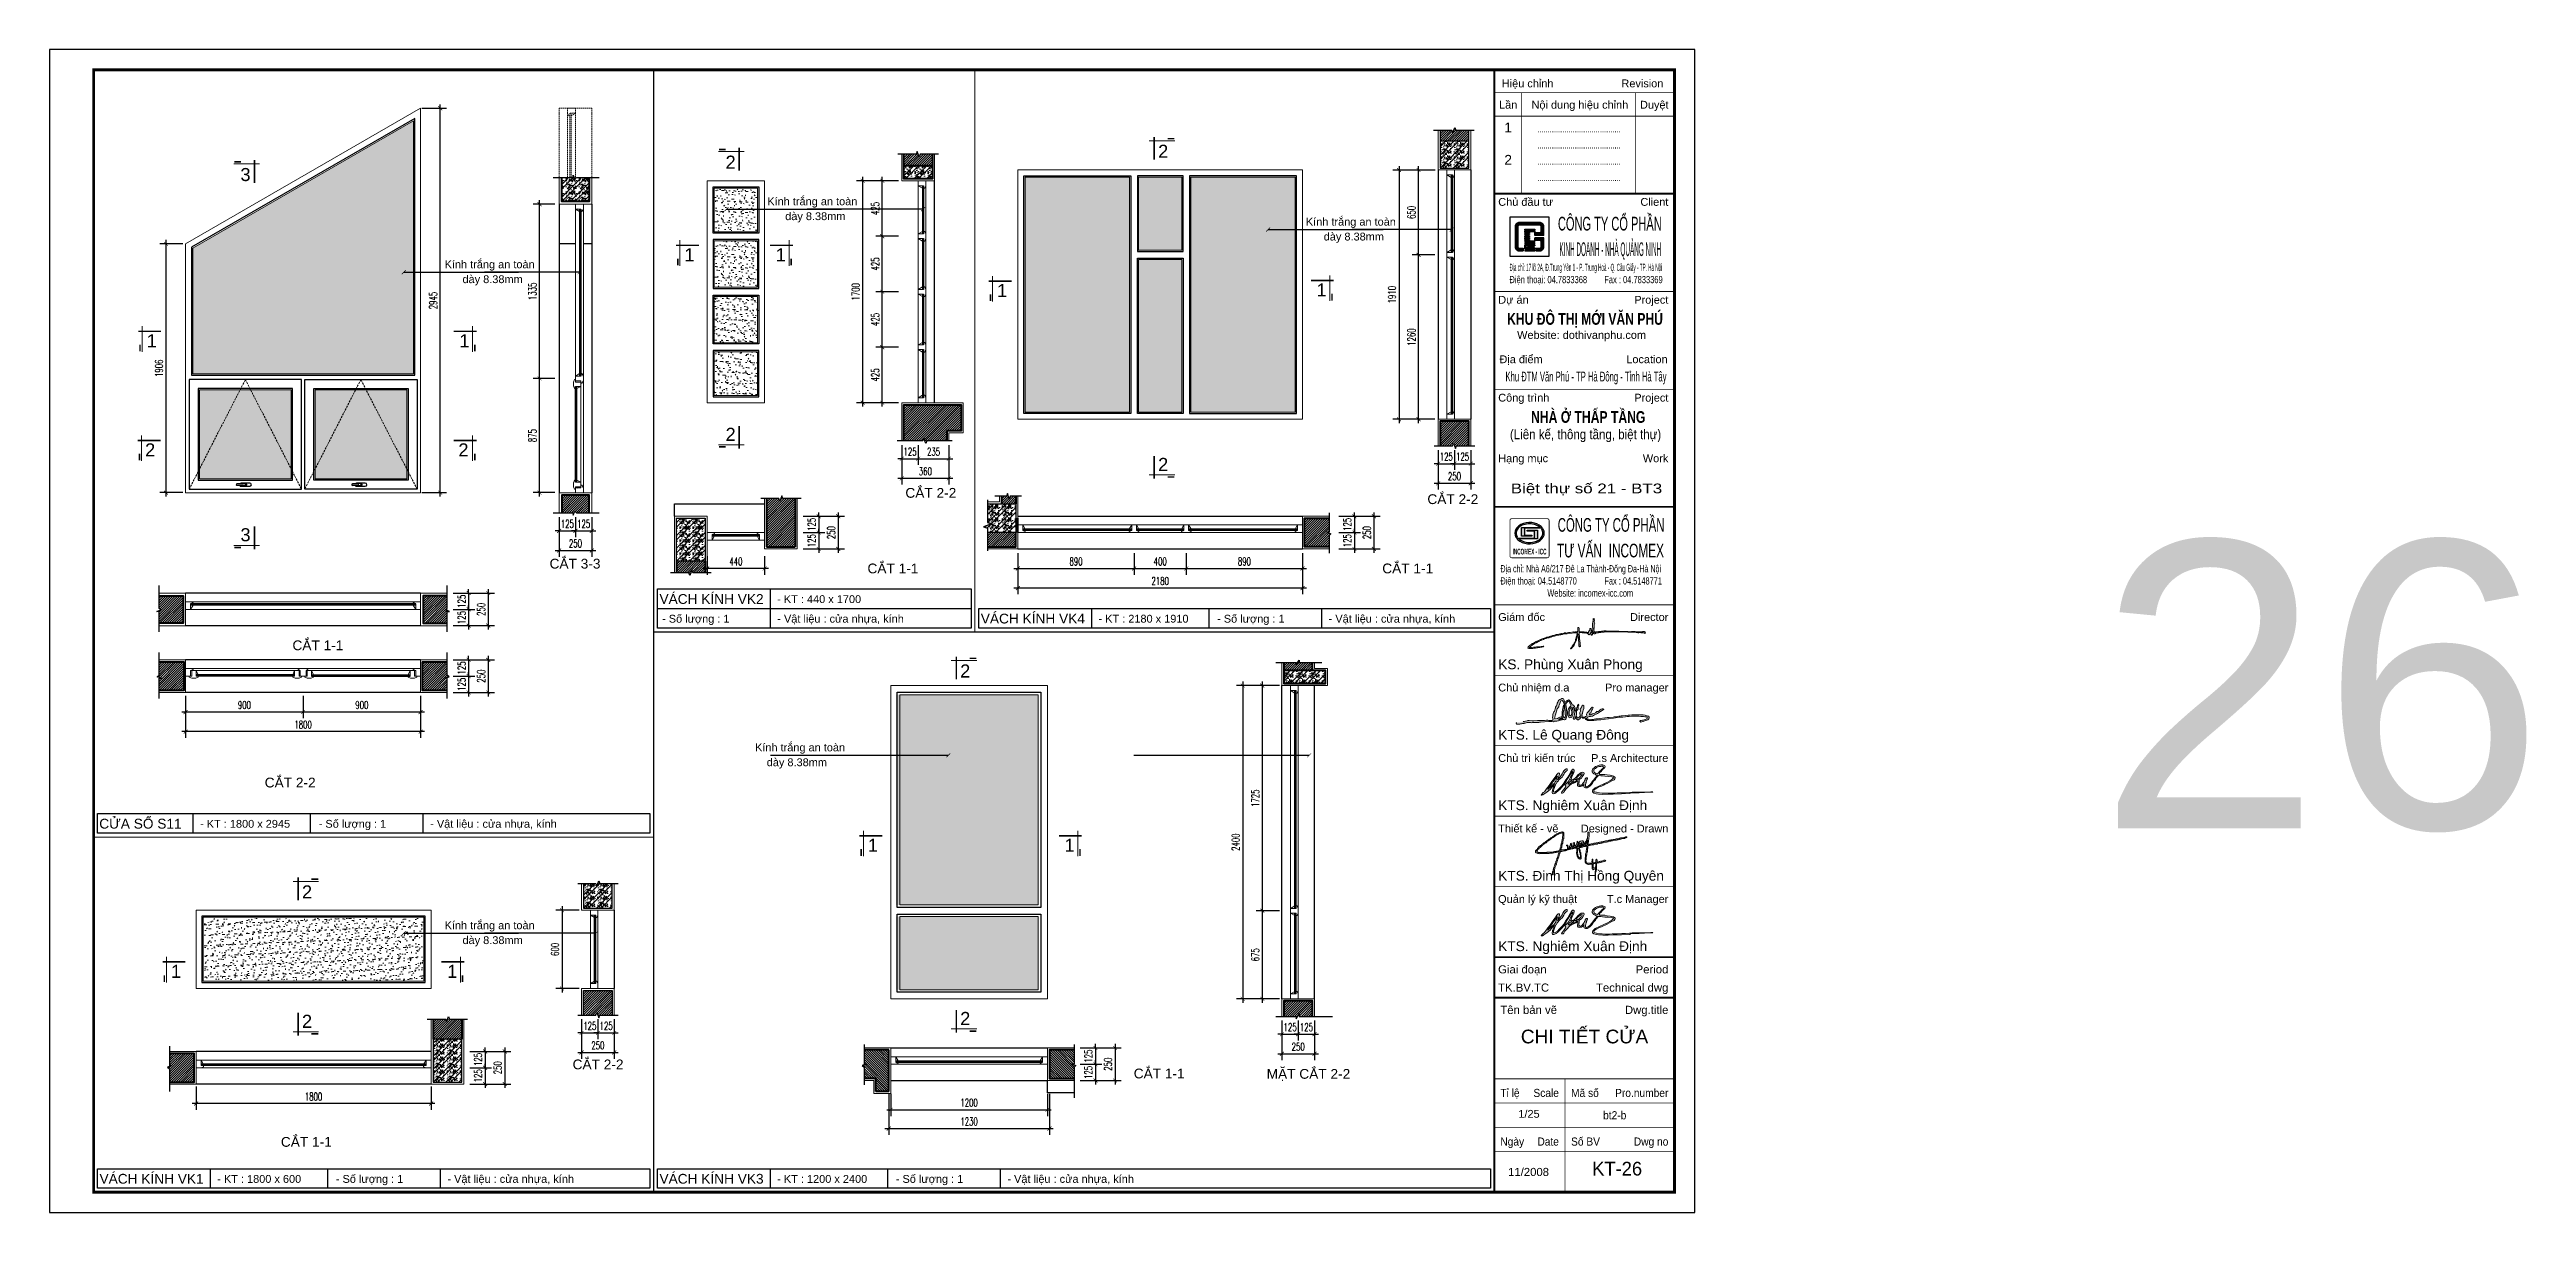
# Model space of a CAD drawing. Header units: millimetres. Extents: x -229618 to 2906, y -178063 to 96806.
# Drawn here: x -20344 to -1372, y -74795 to -65885 of the extents above; entities that cross this region are included whole.
import ezdxf
from ezdxf.enums import TextEntityAlignment as Align
from ezdxf.xclip import XClip

# ---------------------------------------------------------------- set-up
doc = ezdxf.new("R2010")
doc.units = ezdxf.units.MM
doc.header["$LTSCALE"] = 200
doc.header["$MEASUREMENT"] = 0
doc.header["$XCLIPFRAME"] = 0
doc.header["$PDMODE"] = 3
doc.header["$PDSIZE"] = 50
doc.linetypes.add('DASHED2', pattern=[0.375, 0.25, -0.125])
doc.layers.get('0').update_dxf_attribs({"color": 95, "linetype": 'CONTINUOUS'})
doc.layers.get('DEFPOINTS').update_dxf_attribs({"linetype": 'CONTINUOUS'})
for name, color, linetype, lineweight in [('1noithat', 146, 'CONTINUOUS', 13), ('cat', 1, 'CONTINUOUS', 40), ('hatch', 250, 'CONTINUOUS', 5), ('khuat', 8, 'DASHED2', 15), ('nho', 252, 'CONTINUOUS', 15), ('thay', 7, 'CONTINUOUS', 18)]:
    doc.layers.add(name, color=color, linetype=linetype, lineweight=lineweight)
for name, color, linetype in [('COT', 2, 'CONTINUOUS'), ('CUA', 145, 'CONTINUOUS'), ('DIM', 251, 'CONTINUOUS'), ('KHUNGTEN', 7, 'CONTINUOUS'), ('TEXT', 33, 'CONTINUOUS')]:
    doc.layers.add(name, color=color, linetype=linetype)
doc.layers.add('in', color=203, linetype='CONTINUOUS', lineweight=5, plot=False)
doc.styles.add('Aria H B iso', font='Vharialb_0.ttf')
doc.styles.add('Aria H iso', font='Vharial_0.ttf')
doc.styles.add('Arial iso', font='vnarial_0.ttf')
doc.styles.add('Arial N  iso', font='vnarialn_0.ttf')
doc.styles.add('khung', font='Vhcentn_0.ttf')
doc.styles.add('NHO2', font='vncc-rms.shx', dxfattribs={"width": 0.65})
doc.styles.add('Scale', font='vnsimli.shx', dxfattribs={"width": 0.65, "bigfont": 'bigfont.shx'})
doc.styles.add('TEXT1', font='Vhavan_0.ttf', dxfattribs={"height": 200})
doc.dimstyles.new('Scale', dxfattribs={"dimscale": 75, "dimtxt": 2, "dimasz": 1, "dimexe": 1.6, "dimexo": 0, "dimgap": 0.8, "dimtad": 1, "dimdec": 0, "dimzin": 0, "dimdsep": 46, "dimtxsty": 'Scale', "dimblk": 'ARCHTICK', "dimcen": 0.1, "dimdle": 1, "dimclrd": 256, "dimclre": 256, "dimclrt": 3, "dimadec": 0, "dimazin": 0, "dimtfac": 1, "dimtdec": 0, "dimtix": 1, "dimtmove": 2, "dimatfit": 3, "dimldrblk": 'ARCHTICK', "dimfxl": 0, "dimtolj": 1, "dimtzin": 0, "dimarcsym": 0})
pattern_1 = [(45, (-227727.393, -72914.31), (-8.8388348, 8.8388348), [])]
pattern_2 = [(45, (-227727.393, -72447.321), (-8.8388348, 8.8388348), [])]
pattern_3 = [(45, (-79544.047, -151213.592), (-8.8388348, 8.8388348), [])]

msp = doc.modelspace()

# ---------------------------------------------------------------- texts
at = {"layer": 'in', "linetype": 'Continuous', "style": 'Aria H iso'}
msp.add_text('26', height=2200, dxfattribs=at).set_placement((-4655.2, -71852.4))
at = {"layer": 'TEXT', "linetype": 'Continuous', "style": 'Arial iso'}
for s, p in [('KÝnh tr¾ng an toµn', (-14846.7, -67077.9)), ('dµy 8.38mm', (-14709.5, -67191.9)), ('KÝnh tr¾ng an toµn', (-10721.7, -67234)), ('dµy 8.38mm', (-10584.5, -67348)), ('KÝnh tr¾ng an toµn', (-17318.3, -67560.6)), ('dµy 8.38mm', (-17181.2, -67674.6)), ('- KT : 440 x 1700', (-14770.7, -70125.8)), ('- Sè l\xadîng : 1', (-15652.5, -70275.8)), ('- VËt liÖu : cöa nhùa, kÝnh', (-14770, -70275.8)), ('- KT : 2180 x 1910', (-12309.7, -70275.8)), ('- Sè l\xadîng : 1', (-11401.1, -70275.8)), ('- VËt liÖu : cöa nhùa, kÝnh', (-10546.8, -70275.8)), ('KÝnh tr¾ng an toµn', (-14940.4, -71261.8)), ('dµy 8.38mm', (-14850.8, -71375.8)), ('- KT : 1800 x 2945', (-19191.2, -71847.2)), ('- Sè l\xadîng : 1', (-18282.6, -71847.2)), ('- VËt liÖu : cöa nhùa, kÝnh', (-17428.4, -71847.2)), ('KÝnh tr¾ng an toµn', (-17318.3, -72624.6)), ('dµy 8.38mm', (-17181.2, -72738.6)), ('- KT : 1800 x 600', (-19059.7, -74567.9)), ('- Sè l\xadîng : 1', (-18151.1, -74567.9)), ('- VËt liÖu : cöa nhùa, kÝnh', (-17296.8, -74567.9)), ('- KT : 1200 x 2400', (-14770.7, -74567.9)), ('- Sè l\xadîng : 1', (-13862.1, -74567.9)), ('- VËt liÖu : cöa nhùa, kÝnh', (-13007.8, -74567.9))]:
    msp.add_text(s, height=60, dxfattribs=at).set_placement(p)
at = {"layer": 'TEXT', "linetype": 'Continuous', "style": 'Aria H iso'}
for s, p in [('c¾t 2-2', (-13593.9, -69319.1)), ('c¾t 2-2', (-9595.6, -69367.4)), ('c¾t 3-3', (-16319.3, -69861.5)), ('c¾t 1-1', (-13884.3, -69898.2)), ('c¾t 1-1', (-9941.3, -69898.2)), ('v¸ch kÝnh vk2', (-15273.6, -70132.3)), ('v¸ch kÝnh vk4', (-12812.6, -70282.3)), ('c¾t 1-1', (-18288.6, -70487.2)), ('c¾t 2-2', (-18501.2, -71538.6)), ('cöa sæ s11', (-19648, -71853.7)), ('c¾t 2-2', (-16142.9, -73698.1)), ('c¾t 1-1', (-11845, -73767.7)), ('MÆT C¾T 2-2', (-10701.6, -73770.6)), ('c¾t 1-1', (-18377.3, -74291.6)), ('v¸ch kÝnh vk1', (-19562.6, -74574.3)), ('v¸ch kÝnh vk3', (-15273.6, -74574.3))]:
    msp.add_text(s, height=75, dxfattribs=at).set_placement(p, align=Align.CENTER)

# ---------------------------------------------------------------- blocks, each defined once
blk = doc.blocks.new('LO GO NHA QUANG NINH')
at = {"layer": 'hatch', "lineweight": -2}
for points in [[(865, 759, 0.414214), (759, 865), (241, 865, 0.414214), (135, 759), (135, 500), (205, 500), (205, 759, -0.414214), (241, 795), (759, 795, -0.414214), (795, 759), (795, 640, -0.414214), (759, 604), (632, 604), (632, 533), (865, 533)], [(342, 205), (241, 205, -0.414214), (205, 241), (205, 500), (135, 500), (135, 241, 0.414214), (241, 135), (342, 135)], [(865, 474), (632, 474), (632, 404), (759, 404, -0.414214), (795, 368), (795, 241, -0.414214), (759, 205), (658, 205), (658, 135), (759, 135, 0.414214), (865, 241)]]:
    blk.add_hatch(color=32, dxfattribs=at).paths.add_polyline_path(points)
h = blk.add_hatch(color=32, dxfattribs=at)
h.paths.add_polyline_path([(378, 428), (499, 428), (499, 404), (378, 404)])
h.paths.add_polyline_path([(378, 472), (499, 472), (499, 448), (378, 448)])
h.paths.add_polyline_path([(378, 516), (499, 516), (499, 492), (378, 492)])
h.paths.add_polyline_path([(378, 560), (499, 560), (499, 536), (378, 536)])
h.paths.add_polyline_path([(378, 604), (499, 604), (499, 580), (378, 580)])
h.paths.add_polyline_path([(378, 648), (632, 648), (632, 624), (378, 624)])
h.paths.add_polyline_path([(378, 692), (632, 692), (632, 668), (378, 668)])
h = blk.add_hatch(color=32, dxfattribs=at)
h.paths.add_polyline_path([(378, 316), (632, 316), (632, 340), (378, 340)])
h.paths.add_polyline_path([(378, 360), (632, 360), (632, 384), (378, 384)])
h.paths.add_polyline_path([(632, 216), (632, 188), (578, 188), (578, 296), (632, 296), (632, 268), (606, 268), (606, 216)])
h.paths.add_polyline_path([(558, 216), (558, 188), (503, 188), (503, 296), (558, 296), (558, 268), (532, 268), (532, 216)])
h.paths.add_polyline_path([(458, 216), (403, 216), (403, 268), (458, 268)], flags=16)
h.paths.add_polyline_path([(483, 188), (378, 188), (378, 296), (483, 296)])
h.paths.add_polyline_path([(378, 135), (632, 135), (632, 168), (378, 168)])
for p, q in [((342, 205), (342, 135)), ((632, 533), (632, 604)), ((865, 533), (632, 533)), ((865, 474), (632, 474)), ((632, 404), (632, 474)), ((658, 205), (658, 135))]:
    blk.add_line(p, q, dxfattribs=at)
for points in [[(865, 533), (865, 759, 0.414214), (759, 865), (241, 865, 0.414214), (135, 759), (135, 241, 0.414214), (241, 135), (342, 135)], [(632, 604), (759, 604, 0.414214), (795, 640), (795, 759, 0.414214), (759, 795), (241, 795, 0.414214), (205, 759), (205, 241, 0.414214), (241, 205), (342, 205)], [(658, 205), (759, 205, 0.414214), (795, 241), (795, 368, 0.414214), (759, 404), (632, 404)], [(658, 135), (759, 135, 0.414214), (865, 241), (865, 474)]]:
    blk.add_lwpolyline(points, format="xyb", dxfattribs=at)
for points in [[(378, 692), (632, 692), (632, 668), (378, 668)], [(378, 648), (632, 648), (632, 624), (378, 624)], [(378, 604), (499, 604), (499, 580), (378, 580)], [(378, 560), (499, 560), (499, 536), (378, 536)], [(378, 516), (499, 516), (499, 492), (378, 492)], [(378, 472), (499, 472), (499, 448), (378, 448)], [(378, 428), (499, 428), (499, 404), (378, 404)], [(378, 360), (632, 360), (632, 384), (378, 384)], [(378, 316), (632, 316), (632, 340), (378, 340)], [(483, 188), (378, 188), (378, 296), (483, 296)], [(378, 135), (632, 135), (632, 168), (378, 168)], [(458, 216), (403, 216), (403, 268), (458, 268)]]:
    blk.add_lwpolyline(points, close=True, dxfattribs=at)
for points in [[(558, 216), (558, 188), (503, 188), (503, 296), (558, 296), (558, 268), (532, 268), (532, 216), (558, 216)], [(632, 216), (632, 188), (578, 188), (578, 296), (632, 296), (632, 268), (606, 268), (606, 216), (632, 216)]]:
    blk.add_lwpolyline(points, dxfattribs=at)
at = {"layer": 'thay', "lineweight": -2}
blk.add_lwpolyline([(0, 0), (1000, 0), (1000, 1000), (0, 1000)], close=True, dxfattribs=at)
blk = doc.blocks.new('a dong')
at = {"layer": 'hatch', "ltscale": 30}
h = blk.add_hatch(color=256, dxfattribs=at)
h.paths.add_polyline_path([(989, 288), (981, 297), (976, 303), (962, 308), (954, 308), (948, 319), (945, 326), (931, 354), (919, 372), (912, 378), (897, 392), (889, 394), (879, 390), (869, 384), (862, 378), (852, 370), (849, 365), (840, 357), (834, 349), (840, 337), (844, 316), (850, 333), (857, 342), (871, 357), (877, 363), (885, 370), (892, 372), (897, 371), (903, 363), (911, 343), (917, 325), (927, 314), (931, 305), (928, 286), (922, 279), (915, 273), (904, 259), (893, 240), (887, 223), (881, 213), (881, 195), (880, 180), (879, 165), (879, 151), (887, 125), (892, 110), (895, 98), (904, 87), (928, 92), (938, 92), (948, 99), (955, 115), (961, 126), (962, 137), (962, 146), (964, 160), (969, 171), (970, 182), (970, 195), (970, 206), (968, 211), (965, 222), (965, 236), (963, 249), (962, 259), (963, 264), (974, 267), (984, 245), (986, 237), (990, 219), (993, 210), (996, 193), (996, 188), (994, 147), (993, 138), (989, 129), (985, 124), (978, 86), (971, 80), (973, 66), (986, 64), (993, 64), (999, 66), (1005, 84), (1004, 93), (1005, 102), (1012, 106), (1016, 100), (1019, 90), (1020, 81), (1023, 71), (1030, 65), (1042, 55), (1051, 53), (1059, 55), (1073, 64), (1083, 68), (1098, 92), (1107, 99), (1114, 96), (1120, 91), (1129, 83), (1150, 82), (1164, 87), (1172, 87), (1175, 82), (1175, 73), (1181, 61), (1189, 56), (1196, 51), (1207, 49), (1213, 49), (1221, 45), (1226, 43), (1253, 43), (1270, 43), (1283, 43), (1307, 45), (1318, 45), (1329, 48), (1364, 49), (1380, 51), (1393, 52), (1425, 56), (1439, 56), (1478, 58), (1502, 63), (1521, 64), (1563, 70), (1572, 68), (1655, 83), (1689, 89), (1723, 93), (1750, 96), (1779, 97), (1810, 100), (1855, 104), (1888, 110), (1922, 111), (1958, 113), (2041, 113), (2085, 115), (2119, 111), (2162, 110), (2184, 106), (2203, 106), (2224, 103), (2228, 96), (2227, 87), (2220, 71), (2191, 58), (2176, 52), (2162, 50), (2147, 48), (2126, 45), (2113, 40), (2101, 33), (2102, 26), (2112, 20), (2120, 16), (2134, 19), (2151, 26), (2159, 26), (2185, 34), (2201, 42), (2217, 46), (2239, 56), (2249, 64), (2256, 73), (2261, 82), (2262, 98), (2254, 106), (2254, 115), (2204, 129), (2189, 133), (2160, 139), (2144, 138), (2111, 137), (2100, 136), (2077, 137), (1998, 138), (1980, 140), (1963, 137), (1929, 135), (1901, 132), (1803, 121), (1786, 120), (1764, 118), (1743, 115), (1727, 110), (1711, 107), (1680, 105), (1667, 103), (1647, 99), (1583, 93), (1547, 95), (1384, 72), (1371, 72), (1353, 68), (1326, 67), (1313, 61), (1284, 61), (1229, 64), (1212, 65), (1206, 66), (1201, 84), (1205, 91), (1211, 99), (1228, 107), (1243, 109), (1264, 109), (1286, 114), (1300, 113), (1333, 137), (1361, 147), (1382, 162), (1433, 193), (1480, 225), (1489, 229), (1490, 237), (1479, 242), (1463, 241), (1446, 235), (1430, 226), (1411, 208), (1394, 196), (1371, 196), (1350, 174), (1335, 167), (1321, 161), (1306, 158), (1293, 155), (1269, 140), (1255, 139), (1245, 138), (1246, 142), (1249, 148), (1253, 157), (1255, 164), (1266, 172), (1267, 175), (1284, 219), (1296, 235), (1304, 248), (1308, 257), (1309, 263), (1299, 266), (1291, 266), (1287, 263), (1276, 253), (1265, 238), (1256, 227), (1248, 215), (1233, 199), (1225, 190), (1208, 170), (1198, 150), (1198, 142), (1200, 127), (1196, 117), (1178, 108), (1168, 101), (1154, 98), (1138, 98), (1131, 100), (1124, 105), (1123, 110), (1116, 120), (1119, 126), (1125, 134), (1119, 145), (1126, 162), (1129, 172), (1134, 188), (1134, 203), (1137, 213), (1140, 220), (1148, 245), (1148, 257), (1152, 275), (1152, 288), (1152, 294), (1149, 299), (1142, 304), (1136, 304), (1127, 300), (1122, 292), (1119, 283), (1111, 268), (1105, 261), (1100, 247), (1090, 236), (1093, 202), (1088, 191), (1085, 180), (1083, 156), (1087, 139), (1090, 128), (1095, 119), (1088, 115), (1078, 104), (1067, 94), (1052, 86), (1043, 89), (1039, 95), (1030, 103), (1026, 111), (1023, 124), (1024, 136), (1027, 146), (1027, 156), (1027, 169), (1027, 178), (1027, 184), (1027, 194), (1036, 215), (1044, 226), (1055, 239), (1052, 268), (1057, 284), (1061, 296), (1066, 302), (1059, 318), (1044, 298), (1043, 287), (1042, 276), (1035, 268), (1031, 261), (1024, 241), (1025, 232), (1025, 221), (1021, 210), (1010, 200), (1007, 205), (1006, 211), (1006, 241), (1005, 252), (1004, 257), (998, 269), (993, 278)])
h.paths.add_polyline_path([(938, 265), (947, 251), (951, 235), (944, 218), (945, 183), (946, 164), (941, 143), (939, 136), (925, 123), (919, 123), (911, 125), (905, 132), (904, 147), (903, 156), (902, 190), (909, 207), (913, 221), (915, 234), (920, 241), (927, 253)], flags=16)
h.paths.add_polyline_path([(806, 412), (796, 418), (783, 416), (776, 414), (761, 407), (754, 403), (743, 396), (728, 385), (717, 369), (712, 360), (707, 352), (701, 338), (696, 324), (687, 291), (681, 283), (672, 268), (668, 259), (652, 201), (644, 188), (638, 178), (625, 146), (625, 129), (625, 122), (621, 92), (627, 78), (627, 71), (627, 62), (627, 56), (629, 49), (626, 48), (611, 43), (562, 42), (555, 42), (539, 46), (516, 47), (484, 45), (477, 44), (458, 43), (412, 45), (399, 44), (384, 44), (366, 42), (300, 35), (276, 36), (222, 40), (202, 40), (190, 37), (159, 30), (139, 27), (122, 26), (83, 13), (68, 12), (44, 11), (33, 12), (15, 4), (0, 0), (0, -9), (7, -18), (37, -18), (46, -18), (66, -18), (76, -15), (91, -12), (111, -9), (130, -7), (140, -2), (154, -1), (188, 7), (230, 7), (248, 7), (268, 4), (278, 8), (338, 10), (362, 10), (385, 11), (399, 13), (414, 15), (556, 23), (608, 23), (636, 22), (652, 30), (691, 33), (710, 37), (721, 36), (774, 51), (785, 55), (795, 58), (802, 61), (809, 59), (820, 53), (827, 51), (843, 61), (847, 75), (850, 80), (859, 91), (864, 130), (864, 144), (864, 157), (865, 172), (864, 179), (858, 224), (859, 247), (853, 273), (850, 287), (848, 307), (844, 316), (840, 337), (834, 349), (825, 361), (811, 398)])
h.paths.add_polyline_path([(782, 384), (798, 365), (804, 352), (812, 339), (822, 325), (827, 304), (828, 291), (829, 291), (828, 290), (829, 286), (828, 272), (828, 258), (834, 214), (834, 193), (835, 168), (836, 155), (837, 133), (837, 123), (835, 112), (833, 100), (822, 87), (820, 89), (818, 91), (817, 92), (815, 94), (808, 102), (802, 120), (801, 146), (802, 165), (803, 184), (806, 204), (810, 213), (815, 246), (815, 250), (815, 262), (815, 275), (818, 284), (822, 290), (828, 291), (827, 304), (822, 325), (818, 314), (813, 304), (807, 294), (802, 280), (802, 267), (795, 260), (794, 252), (790, 220), (790, 215), (788, 211), (786, 203), (784, 192), (785, 177), (785, 166), (785, 151), (782, 132), (783, 123), (781, 115), (781, 105), (768, 103), (743, 97), (723, 87), (705, 78), (663, 68), (657, 71), (653, 81), (658, 95), (664, 129), (670, 137), (697, 241), (726, 274), (729, 290), (730, 305), (763, 374)], flags=16)
h.paths.add_polyline_path([(785, 88), (787, 87), (790, 87), (792, 84), (795, 81), (789, 77), (783, 73), (780, 72), (777, 71), (766, 70), (749, 64), (741, 62), (731, 62), (726, 63), (725, 65), (733, 67), (740, 70), (746, 73), (756, 75), (765, 79), (768, 81), (776, 84)], flags=16)
for points in [[(15, 4), (0, 0), (0, -9), (7, -18), (37, -18), (46, -18), (66, -18), (76, -15), (91, -12), (111, -9), (130, -7), (140, -2), (154, -1), (188, 7), (230, 7), (248, 7), (268, 4), (278, 8), (338, 10), (362, 10), (385, 11), (399, 13), (414, 15), (556, 23), (608, 23), (636, 22), (652, 30), (691, 33), (710, 37), (721, 36), (774, 51), (785, 55), (795, 58), (802, 61), (809, 59), (820, 53), (827, 51), (827, 51), (843, 61), (847, 75), (850, 80), (859, 91), (864, 130), (864, 144), (864, 157), (865, 172), (864, 179), (858, 224), (859, 247), (853, 273), (850, 287), (848, 307), (844, 316), (840, 337), (834, 349), (825, 361), (811, 398), (806, 412), (796, 418), (783, 416), (776, 414), (761, 407), (754, 403), (743, 396), (728, 385), (717, 369), (712, 360), (707, 352), (701, 338), (696, 324), (687, 291), (681, 283), (672, 268), (668, 259), (652, 201), (644, 188), (638, 178), (625, 146), (625, 129), (625, 122), (621, 92), (627, 78), (627, 71), (627, 62), (627, 56), (629, 49), (626, 48), (611, 43), (562, 42), (555, 42), (539, 46), (516, 47), (484, 45), (477, 44), (458, 43), (412, 45), (399, 44), (384, 44), (366, 42), (300, 35), (276, 36), (222, 40), (202, 40), (190, 37), (159, 30), (139, 27), (122, 26)], [(781, 105), (768, 103), (743, 97), (723, 87), (705, 78), (663, 68), (657, 71), (653, 81), (658, 95), (664, 129), (670, 137), (697, 241), (726, 274), (729, 290), (730, 305), (763, 374), (782, 384), (782, 384), (782, 384), (798, 365), (804, 352), (812, 339), (822, 325), (822, 325), (827, 304), (829, 286), (828, 258), (834, 214), (834, 193), (835, 168), (836, 143), (837, 123), (833, 100), (833, 100), (822, 87), (822, 87), (808, 102), (802, 120), (801, 146), (803, 184), (806, 204), (806, 204), (814, 221), (815, 232), (815, 242), (815, 250), (815, 262), (815, 275), (818, 284), (822, 290), (828, 291)], [(726, 65), (733, 67), (746, 73), (756, 75), (763, 78), (768, 81), (776, 84), (785, 88), (790, 87), (795, 81), (783, 73), (777, 71), (766, 70), (749, 64), (741, 62), (731, 62), (726, 63), (725, 65), (725, 65)], [(725, 64), (729, 66), (733, 67), (740, 70), (751, 74), (756, 75), (776, 84), (785, 88), (787, 87), (790, 87), (792, 84), (795, 81), (795, 81), (789, 77), (783, 73), (780, 72), (766, 70), (749, 64), (736, 62), (728, 62), (725, 65)], [(781, 105), (781, 115), (783, 123), (782, 132), (785, 151), (785, 166), (785, 177), (784, 192), (786, 203), (788, 211), (790, 215), (790, 220), (794, 252), (795, 260), (802, 267), (802, 280), (807, 294), (813, 304), (818, 314), (818, 314), (822, 325), (822, 325)], [(822, 87), (833, 100), (835, 112), (837, 123), (837, 133), (836, 155), (835, 168), (834, 193), (834, 214), (828, 258), (828, 272), (829, 286), (828, 291), (829, 291), (820, 287), (815, 268), (815, 246), (810, 213), (802, 165), (801, 146), (802, 120), (808, 102), (815, 94), (815, 94), (815, 91)], [(815, 94), (817, 92), (818, 91), (818, 91), (820, 89), (822, 87)], [(834, 349), (840, 357), (849, 365), (852, 370), (862, 378), (869, 384), (879, 390), (889, 394), (897, 392), (912, 378), (919, 372), (931, 354), (945, 326), (948, 319), (954, 308), (962, 308), (976, 303), (981, 297), (989, 288), (993, 278), (998, 269), (1004, 257), (1005, 252), (1006, 241), (1006, 211), (1007, 205), (1010, 200), (1010, 200), (1010, 200), (1021, 210), (1025, 221), (1025, 232), (1024, 241), (1031, 261), (1035, 268), (1042, 276), (1043, 287), (1044, 298), (1059, 318), (1059, 318), (1066, 302), (1061, 296), (1057, 284), (1052, 268), (1055, 239), (1055, 239), (1044, 226), (1036, 215), (1027, 194), (1027, 184), (1027, 178), (1027, 169), (1027, 156), (1027, 146), (1024, 136), (1023, 124), (1026, 111), (1030, 103), (1030, 103), (1039, 95), (1043, 89), (1052, 86), (1067, 94), (1078, 104), (1088, 115), (1095, 119), (1090, 128), (1087, 139), (1083, 156), (1085, 180), (1088, 191), (1093, 202), (1090, 236), (1100, 247), (1105, 261), (1111, 268), (1119, 283), (1122, 292), (1127, 300), (1136, 304), (1142, 304), (1149, 299), (1152, 294), (1152, 288), (1152, 275), (1148, 257), (1148, 245), (1140, 220), (1137, 213), (1134, 203), (1134, 188), (1129, 172), (1126, 162), (1119, 145), (1119, 145), (1125, 134), (1119, 126), (1116, 120), (1123, 110), (1124, 105), (1131, 100), (1138, 98), (1154, 98), (1168, 101), (1178, 108), (1196, 117), (1200, 127), (1198, 142), (1198, 150), (1208, 170), (1225, 190), (1233, 199), (1248, 215), (1256, 227), (1265, 238), (1276, 253), (1287, 263), (1291, 266), (1299, 266), (1299, 266), (1309, 263), (1308, 257), (1304, 248), (1296, 235), (1284, 219), (1267, 175), (1266, 172), (1255, 164), (1253, 157), (1249, 148), (1246, 142), (1245, 138), (1255, 139), (1269, 140), (1293, 155), (1306, 158), (1321, 161), (1335, 167), (1350, 174), (1371, 196), (1394, 196), (1411, 208), (1430, 226), (1446, 235), (1463, 241), (1479, 242), (1479, 242), (1490, 237), (1489, 229), (1480, 225), (1433, 193), (1382, 162), (1361, 147), (1333, 137), (1300, 113), (1286, 114), (1264, 109), (1243, 109), (1228, 107), (1211, 99), (1211, 99), (1205, 91), (1201, 84), (1206, 66), (1212, 65), (1229, 64), (1284, 61), (1313, 61), (1326, 67), (1353, 68), (1371, 72), (1384, 72), (1547, 95), (1583, 93), (1647, 99), (1667, 103), (1680, 105), (1711, 107), (1727, 110), (1743, 115), (1764, 118), (1786, 120), (1803, 121), (1901, 132), (1929, 135), (1963, 137), (1980, 140), (1998, 138), (2077, 137), (2077, 137), (2100, 136), (2111, 137), (2144, 138), (2160, 139), (2189, 133), (2204, 129), (2254, 115), (2254, 106), (2262, 98), (2262, 98), (2261, 82), (2256, 73), (2249, 64), (2239, 56), (2217, 46), (2201, 42), (2185, 34), (2159, 26), (2151, 26), (2134, 19), (2120, 16), (2112, 20), (2102, 26), (2102, 26), (2101, 33), (2113, 40), (2126, 45), (2126, 45), (2147, 48), (2162, 50), (2176, 52), (2191, 58), (2220, 71), (2220, 71), (2227, 87), (2228, 96), (2224, 103), (2203, 106), (2184, 106), (2162, 110), (2119, 111), (2085, 115), (2041, 113), (1958, 113), (1958, 113), (1922, 111), (1888, 110), (1855, 104), (1810, 100), (1779, 97), (1750, 96), (1723, 93), (1689, 89), (1655, 83), (1572, 68), (1563, 70), (1521, 64), (1502, 63), (1478, 58), (1439, 56), (1425, 56), (1393, 52), (1380, 51), (1364, 49), (1329, 48), (1318, 45), (1307, 45), (1283, 43), (1258, 43), (1226, 43), (1216, 47), (1202, 57), (1202, 57), (1186, 74)], [(1283, 43), (1270, 43), (1253, 43), (1226, 43), (1221, 45), (1213, 49), (1207, 49), (1196, 51), (1189, 56), (1181, 61), (1175, 73), (1175, 82), (1172, 87), (1164, 87), (1150, 82), (1129, 83), (1120, 91), (1114, 96), (1107, 99), (1098, 92), (1083, 68), (1073, 64), (1059, 55), (1051, 53), (1042, 55), (1030, 65), (1023, 71), (1020, 81), (1019, 90), (1016, 100), (1012, 106), (1005, 102), (1004, 93), (1005, 84), (999, 66), (993, 64), (986, 64), (973, 66), (971, 80), (978, 86), (985, 124), (989, 129), (993, 138), (994, 147), (996, 188), (996, 193), (993, 210), (990, 219), (986, 237), (984, 245), (974, 267), (974, 267), (963, 264), (962, 259), (963, 249), (965, 236), (965, 222), (968, 211), (970, 206), (970, 195), (970, 182), (969, 171), (964, 160), (962, 146), (962, 137), (961, 126), (955, 115), (948, 99), (948, 99), (938, 92), (928, 92), (904, 87), (904, 87), (895, 98), (892, 110), (887, 125), (879, 151), (879, 165), (880, 180), (881, 195), (881, 213), (887, 223), (893, 240), (904, 259), (915, 273), (922, 279), (928, 286), (931, 305), (927, 314), (917, 325), (911, 343), (903, 363), (897, 371), (892, 372), (885, 370), (877, 363), (871, 357), (857, 342), (850, 333), (844, 316)], [(938, 265), (927, 253), (920, 241), (915, 234), (913, 221), (909, 207), (902, 190), (903, 156), (904, 147), (905, 132), (911, 125), (919, 123), (925, 123), (939, 136), (941, 143), (946, 164), (945, 183), (944, 218), (951, 235), (947, 251), (938, 265)]]:
    blk.add_lwpolyline(points, dxfattribs=at)
blk = doc.blocks.new('anhphong-gd')
at = {"layer": 'hatch', "ltscale": 30}
h = blk.add_hatch(color=256, dxfattribs=at)
edge = h.paths.add_edge_path()
edge.add_line((-1, 5), (-45, -1))
edge.add_line((-45, -1), (-97, -3))
edge.add_line((-97, -3), (-133, -7))
edge.add_line((-133, -7), (-153, -10))
edge.add_line((-153, -10), (-176, -14))
edge.add_line((-176, -14), (-193, -14))
edge.add_line((-193, -14), (-228, -20))
edge.add_line((-228, -20), (-247, -20))
edge.add_line((-247, -20), (-267, -20))
edge.add_line((-267, -20), (-270, -20))
edge.add_line((-270, -20), (-270, -16))
edge.add_line((-270, -16), (-264, -11))
edge.add_line((-264, -11), (-255, -5))
edge.add_line((-255, -5), (-244, 5))
edge.add_line((-244, 5), (-237, 13))
edge.add_line((-237, 13), (-223, 23))
edge.add_line((-223, 23), (-215, 29))
edge.add_line((-215, 29), (-189, 44))
edge.add_line((-189, 44), (-179, 52))
edge.add_line((-179, 52), (-169, 57))
edge.add_line((-169, 57), (-142, 72))
edge.add_line((-142, 72), (-132, 77))
edge.add_line((-132, 77), (-124, 79))
edge.add_line((-124, 79), (-96, 95))
edge.add_line((-96, 95), (-87, 100))
edge.add_line((-87, 100), (-79, 103))
edge.add_line((-79, 103), (-51, 117))
edge.add_line((-51, 117), (-41, 122))
edge.add_line((-41, 122), (-15, 131))
edge.add_line((-15, 131), (-6, 133))
edge.add_line((-6, 133), (-1, 137))
edge.add_line((-1, 137), (8, 140))
edge.add_line((8, 140), (15, 142))
edge.add_line((15, 142), (44, 152))
edge.add_line((44, 152), (54, 152))
edge.add_line((54, 152), (63, 159))
edge.add_line((63, 159), (90, 166))
edge.add_line((90, 166), (102, 169))
edge.add_line((102, 169), (109, 174))
edge.add_line((109, 174), (139, 181))
edge.add_line((139, 181), (149, 186))
edge.add_line((149, 186), (163, 189))
edge.add_line((163, 189), (188, 196))
edge.add_line((188, 196), (200, 199))
edge.add_line((200, 199), (209, 201))
edge.add_line((209, 201), (231, 206))
edge.add_line((231, 206), (242, 209))
edge.add_line((242, 209), (262, 215))
edge.add_line((262, 215), (274, 218))
edge.add_line((274, 218), (281, 220))
edge.add_line((281, 220), (297, 220))
edge.add_line((297, 220), (311, 224))
edge.add_line((311, 224), (324, 226))
edge.add_line((324, 226), (336, 228))
edge.add_line((336, 228), (363, 234))
edge.add_line((363, 234), (375, 237))
edge.add_line((375, 237), (396, 241))
edge.add_line((396, 241), (408, 241))
edge.add_line((408, 241), (443, 245))
edge.add_line((443, 245), (455, 246))
edge.add_line((455, 246), (550, 259))
edge.add_line((550, 259), (579, 263))
edge.add_line((579, 263), (627, 263))
edge.add_line((627, 263), (646, 266))
edge.add_line((646, 266), (651, 266))
edge.add_line((651, 266), (655, 266))
edge.add_line((655, 266), (655, 260))
edge.add_line((655, 260), (641, 223))
edge.add_line((641, 223), (638, 196))
edge.add_line((638, 196), (628, 180))
edge.add_line((628, 180), (628, 168))
edge.add_line((628, 168), (617, 132))
edge.add_line((617, 132), (612, 112))
edge.add_line((612, 112), (606, 93))
edge.add_line((606, 93), (587, 67))
edge.add_line((587, 67), (580, 43))
edge.add_line((580, 43), (564, 25))
edge.add_line((564, 25), (554, 15))
edge.add_line((554, 15), (549, 5))
edge.add_line((549, 5), (541, -11))
edge.add_line((541, -11), (529, -19))
edge.add_line((529, -19), (529, -27))
edge.add_line((529, -27), (526, -33))
edge.add_line((526, -33), (523, -32))
edge.add_line((523, -32), (522, -35))
edge.add_line((522, -35), (518, -35))
edge.add_line((518, -35), (518, -42))
edge.add_line((518, -42), (521, -44))
edge.add_line((521, -44), (524, -45))
edge.add_line((524, -45), (527, -45))
edge.add_line((527, -45), (530, -42))
edge.add_line((530, -42), (534, -39))
edge.add_line((534, -39), (538, -37))
edge.add_line((538, -37), (543, -32))
edge.add_line((543, -32), (547, -27))
edge.add_line((547, -27), (553, -18))
edge.add_line((553, -18), (558, -13))
edge.add_line((558, -13), (565, -5))
edge.add_line((565, -5), (568, 2))
edge.add_line((568, 2), (573, 8))
edge.add_line((573, 8), (574, 9))
edge.add_line((574, 9), (590, 28))
edge.add_line((590, 28), (596, 45))
edge.add_line((596, 45), (604, 58))
edge.add_line((604, 58), (617, 85))
edge.add_line((617, 85), (621, 99))
edge.add_line((621, 99), (623, 109))
edge.add_line((623, 109), (633, 127))
edge.add_line((633, 127), (635, 139))
edge.add_line((635, 139), (642, 160))
edge.add_line((642, 160), (646, 166))
edge.add_line((646, 166), (646, 173))
edge.add_line((646, 173), (651, 198))
edge.add_line((651, 198), (659, 220))
edge.add_line((659, 220), (661, 225))
edge.add_line((661, 225), (661, 235))
edge.add_line((661, 235), (663, 238))
edge.add_line((663, 238), (666, 238))
edge.add_line((666, 238), (666, 233))
edge.add_line((666, 233), (666, 228))
edge.add_line((666, 228), (667, 218))
edge.add_line((667, 218), (673, 168))
edge.add_line((673, 168), (673, 139))
edge.add_line((673, 139), (673, 118))
edge.add_line((673, 118), (677, 83))
edge.add_line((677, 83), (677, 61))
edge.add_line((677, 61), (677, 51))
edge.add_line((677, 51), (680, 41))
edge.add_line((680, 41), (684, 34))
edge.add_line((684, 34), (680, 32))
edge.add_line((680, 32), (677, 31))
edge.add_line((677, 31), (676, 26))
edge.add_line((676, 26), (678, 22))
edge.add_line((678, 22), (678, 19))
edge.add_line((678, 19), (678, 17))
edge.add_line((678, 17), (680, 13))
edge.add_line((680, 13), (682, 10))
edge.add_line((682, 10), (684, 6))
edge.add_line((684, 6), (685, 3))
edge.add_line((685, 3), (686, 1))
edge.add_line((686, 1), (692, -4))
edge.add_line((692, -4), (694, -4))
edge.add_line((694, -4), (696, 0))
edge.add_line((696, 0), (699, 1))
edge.add_line((699, 1), (701, 2))
edge.add_line((701, 2), (708, -1))
edge.add_line((708, -1), (708, 2))
edge.add_line((708, 2), (708, 5))
edge.add_line((708, 5), (709, 8))
edge.add_line((709, 8), (709, 11))
edge.add_line((709, 11), (709, 14))
edge.add_line((709, 14), (708, 18))
edge.add_line((708, 18), (707, 20))
edge.add_line((707, 20), (706, 23))
edge.add_line((706, 23), (704, 27))
edge.add_line((704, 27), (704, 30))
edge.add_line((704, 30), (704, 33))
edge.add_line((704, 33), (703, 38))
edge.add_line((703, 38), (702, 44))
edge.add_line((702, 44), (703, 46))
edge.add_line((703, 46), (703, 48))
edge.add_line((703, 48), (701, 61))
edge.add_line((701, 61), (701, 65))
edge.add_line((701, 65), (702, 70))
edge.add_line((702, 70), (702, 76))
edge.add_line((702, 76), (698, 96))
edge.add_line((698, 96), (698, 99))
edge.add_line((698, 99), (698, 103))
edge.add_line((698, 103), (698, 107))
edge.add_line((698, 107), (697, 110))
edge.add_line((697, 110), (695, 126))
edge.add_line((695, 126), (694, 130))
edge.add_line((694, 130), (694, 136))
edge.add_line((694, 136), (694, 141))
edge.add_line((694, 141), (691, 159))
edge.add_line((691, 159), (690, 163))
edge.add_line((690, 163), (690, 168))
edge.add_line((690, 168), (690, 172))
edge.add_line((690, 172), (690, 175))
edge.add_line((690, 175), (691, 178))
edge.add_line((691, 178), (691, 193))
edge.add_line((691, 193), (690, 196))
edge.add_line((690, 196), (689, 202))
edge.add_line((689, 202), (689, 206))
edge.add_line((689, 206), (689, 209))
edge.add_line((689, 209), (687, 226))
edge.add_line((687, 226), (686, 229))
edge.add_line((686, 229), (687, 235))
edge.add_line((687, 235), (687, 240))
edge.add_line((687, 240), (685, 259))
edge.add_line((685, 259), (684, 265))
edge.add_line((684, 265), (691, 268))
edge.add_line((691, 268), (700, 268))
edge.add_line((700, 268), (717, 268))
edge.add_line((717, 268), (722, 267))
edge.add_line((722, 267), (730, 267))
edge.add_line((730, 267), (740, 266))
edge.add_line((740, 266), (750, 262))
edge.add_line((750, 262), (754, 264))
edge.add_line((754, 264), (761, 265))
edge.add_line((761, 265), (785, 264))
edge.add_line((785, 264), (791, 260))
edge.add_line((791, 260), (797, 259))
edge.add_line((797, 259), (806, 260))
edge.add_line((806, 260), (810, 260))
edge.add_line((810, 260), (824, 256))
edge.add_line((824, 256), (827, 255))
edge.add_line((827, 255), (838, 253))
edge.add_line((838, 253), (848, 250))
edge.add_line((848, 250), (855, 245))
edge.add_line((855, 245), (858, 240))
edge.add_line((858, 240), (863, 229))
edge.add_line((863, 229), (867, 228))
edge.add_line((867, 228), (874, 227))
edge.add_line((874, 227), (886, 230))
edge.add_line((886, 230), (884, 234))
edge.add_line((884, 234), (889, 241))
edge.add_line((889, 241), (891, 244))
edge.add_line((891, 244), (896, 242))
edge.add_line((896, 242), (898, 241))
edge.add_line((898, 241), (901, 241))
edge.add_line((901, 241), (901, 249))
edge.add_line((901, 249), (901, 255))
edge.add_line((901, 255), (903, 258))
edge.add_line((903, 258), (909, 266))
edge.add_line((909, 266), (909, 270))
edge.add_line((909, 270), (909, 273))
edge.add_line((909, 273), (909, 279))
edge.add_line((909, 279), (914, 276))
edge.add_line((914, 276), (912, 273))
edge.add_line((912, 273), (912, 269))
edge.add_line((912, 269), (911, 264))
edge.add_line((911, 264), (911, 260))
edge.add_line((911, 260), (911, 257))
edge.add_line((911, 257), (910, 252))
edge.add_line((910, 252), (908, 247))
edge.add_line((908, 247), (909, 241))
edge.add_line((909, 241), (910, 238))
edge.add_line((910, 238), (914, 232))
edge.add_line((914, 232), (915, 226))
edge.add_line((915, 226), (916, 222))
edge.add_line((916, 222), (919, 220))
edge.add_line((919, 220), (925, 219))
edge.add_line((925, 219), (931, 223))
edge.add_line((931, 223), (937, 223))
edge.add_line((937, 223), (945, 239))
edge.add_line((945, 239), (942, 246))
edge.add_line((942, 246), (942, 250))
edge.add_line((942, 250), (945, 255))
edge.add_line((945, 255), (946, 258))
edge.add_line((946, 258), (947, 261))
edge.add_line((947, 261), (948, 265))
edge.add_line((948, 265), (949, 270))
edge.add_line((949, 270), (952, 274))
edge.add_line((952, 274), (953, 276))
edge.add_line((953, 276), (956, 279))
edge.add_line((956, 279), (959, 279))
edge.add_line((959, 279), (958, 274))
edge.add_line((958, 274), (957, 270))
edge.add_line((957, 270), (955, 263))
edge.add_line((955, 263), (955, 260))
edge.add_line((955, 260), (957, 254))
edge.add_line((957, 254), (959, 250))
edge.add_line((959, 250), (961, 248))
edge.add_line((961, 248), (972, 242))
edge.add_line((972, 242), (977, 242))
edge.add_line((977, 242), (984, 246))
edge.add_line((984, 246), (989, 248))
edge.add_line((989, 248), (992, 251))
edge.add_line((992, 251), (998, 253))
edge.add_line((998, 253), (1004, 255))
edge.add_line((1004, 255), (1007, 255))
edge.add_line((1007, 255), (1021, 260))
edge.add_line((1021, 260), (1028, 262))
edge.add_line((1028, 262), (1034, 262))
edge.add_line((1034, 262), (1039, 262))
edge.add_line((1039, 262), (1048, 265))
edge.add_line((1048, 265), (1050, 265))
edge.add_line((1050, 265), (1056, 267))
edge.add_line((1056, 267), (1082, 270))
edge.add_line((1082, 270), (1096, 270))
edge.add_line((1096, 270), (1099, 273))
edge.add_line((1099, 273), (1134, 275))
edge.add_line((1134, 275), (1145, 275))
edge.add_line((1145, 275), (1154, 277))
edge.add_line((1154, 277), (1160, 279))
edge.add_line((1160, 279), (1193, 279))
edge.add_line((1193, 279), (1202, 282))
edge.add_line((1202, 282), (1208, 281))
edge.add_line((1208, 281), (1216, 283))
edge.add_line((1216, 283), (1221, 283))
edge.add_line((1221, 283), (1272, 283))
edge.add_line((1272, 283), (1291, 285))
edge.add_line((1291, 285), (1306, 283))
edge.add_line((1306, 283), (1356, 285))
edge.add_line((1356, 285), (1380, 285))
edge.add_line((1380, 285), (1383, 284))
edge.add_line((1383, 284), (1429, 284))
edge.add_line((1429, 284), (1450, 284))
edge.add_line((1450, 284), (1455, 283))
edge.add_line((1455, 283), (1776, 271))
edge.add_line((1776, 271), (1781, 267))
edge.add_line((1781, 267), (1786, 267))
edge.add_line((1786, 267), (1793, 269))
edge.add_line((1793, 269), (1798, 269))
edge.add_line((1798, 269), (1806, 268))
edge.add_line((1806, 268), (1812, 266))
edge.add_line((1812, 266), (1817, 266))
edge.add_line((1817, 266), (1829, 266))
edge.add_line((1829, 266), (1855, 267))
edge.add_line((1855, 267), (1863, 266))
edge.add_line((1863, 266), (1872, 265))
edge.add_line((1872, 265), (1880, 265))
edge.add_line((1880, 265), (1888, 263))
edge.add_line((1888, 263), (1896, 266))
edge.add_line((1896, 266), (1910, 262))
edge.add_line((1910, 262), (1921, 261))
edge.add_line((1921, 261), (1933, 255))
edge.add_line((1933, 255), (1939, 253))
edge.add_line((1939, 253), (1945, 261))
edge.add_line((1945, 261), (1948, 260))
edge.add_line((1948, 260), (1948, 258))
edge.add_line((1948, 258), (1951, 259))
edge.add_line((1951, 259), (1954, 262))
edge.add_line((1954, 262), (1953, 264))
edge.add_line((1953, 264), (1950, 271))
edge.add_line((1950, 271), (1949, 274))
edge.add_line((1949, 274), (1948, 278))
edge.add_line((1948, 278), (1946, 281))
edge.add_line((1946, 281), (1941, 282))
edge.add_line((1941, 282), (1937, 284))
edge.add_line((1937, 284), (1930, 288))
edge.add_line((1930, 288), (1926, 289))
edge.add_line((1926, 289), (1920, 289))
edge.add_line((1920, 289), (1914, 290))
edge.add_line((1914, 290), (1908, 289))
edge.add_line((1908, 289), (1905, 289))
edge.add_line((1905, 289), (1902, 287))
edge.add_line((1902, 287), (1899, 281))
edge.add_line((1899, 281), (1900, 279))
edge.add_line((1900, 279), (1899, 278))
edge.add_line((1899, 278), (1893, 278))
edge.add_line((1893, 278), (1886, 279))
edge.add_line((1886, 279), (1867, 280))
edge.add_line((1867, 280), (1861, 280))
edge.add_line((1861, 280), (1855, 281))
edge.add_line((1855, 281), (1848, 281))
edge.add_line((1848, 281), (1841, 281))
edge.add_line((1841, 281), (1833, 281))
edge.add_line((1833, 281), (1826, 281))
edge.add_line((1826, 281), (1822, 281))
edge.add_line((1822, 281), (1818, 282))
edge.add_line((1818, 282), (1807, 284))
edge.add_line((1807, 284), (1778, 284))
edge.add_line((1778, 284), (1767, 285))
edge.add_line((1767, 285), (1759, 287))
edge.add_line((1759, 287), (1751, 287))
edge.add_line((1751, 287), (1746, 287))
edge.add_line((1746, 287), (1689, 291))
edge.add_line((1689, 291), (1202, 300))
edge.add_line((1202, 300), (1155, 300))
edge.add_line((1155, 300), (1135, 296))
edge.add_line((1135, 296), (1113, 292))
edge.add_line((1113, 292), (1094, 291))
edge.add_line((1094, 291), (1079, 289))
edge.add_line((1079, 289), (1065, 288))
edge.add_line((1065, 288), (1056, 288))
edge.add_line((1056, 288), (1029, 281))
edge.add_line((1029, 281), (1019, 281))
edge.add_line((1019, 281), (1008, 280))
edge.add_line((1008, 280), (1001, 279))
edge.add_line((1001, 279), (989, 272))
edge.add_line((989, 272), (983, 270))
edge.add_line((983, 270), (977, 273))
edge.add_line((977, 273), (978, 279))
edge.add_line((978, 279), (976, 283))
edge.add_line((976, 283), (973, 286))
edge.add_line((973, 286), (972, 290))
edge.add_line((972, 290), (973, 294))
edge.add_line((973, 294), (966, 318))
edge.add_line((966, 318), (973, 332))
edge.add_line((973, 332), (969, 343))
edge.add_line((969, 343), (967, 349))
edge.add_line((967, 349), (967, 358))
edge.add_line((967, 358), (970, 363))
edge.add_line((970, 363), (974, 418))
edge.add_line((974, 418), (979, 433))
edge.add_line((979, 433), (984, 449))
edge.add_line((984, 449), (980, 461))
edge.add_line((980, 461), (973, 471))
edge.add_line((973, 471), (976, 498))
edge.add_line((976, 498), (973, 509))
edge.add_line((973, 509), (973, 517))
edge.add_line((973, 517), (978, 524))
edge.add_line((978, 524), (972, 532))
edge.add_line((972, 532), (953, 535))
edge.add_line((953, 535), (951, 525))
edge.add_line((951, 525), (952, 515))
edge.add_line((952, 515), (950, 505))
edge.add_line((950, 505), (950, 495))
edge.add_line((950, 495), (950, 489))
edge.add_line((950, 489), (950, 481))
edge.add_line((950, 481), (947, 475))
edge.add_line((947, 475), (946, 467))
edge.add_line((946, 467), (946, 460))
edge.add_line((946, 460), (943, 448))
edge.add_line((943, 448), (941, 444))
edge.add_line((941, 444), (941, 437))
edge.add_line((941, 437), (941, 416))
edge.add_line((941, 416), (941, 413))
edge.add_line((941, 413), (941, 385))
edge.add_line((941, 385), (941, 380))
edge.add_line((941, 380), (939, 372))
edge.add_line((939, 372), (944, 349))
edge.add_line((944, 349), (944, 345))
edge.add_line((944, 345), (945, 342))
edge.add_line((945, 342), (945, 319))
edge.add_line((945, 319), (943, 310))
edge.add_line((943, 310), (942, 305))
edge.add_line((942, 305), (940, 300))
edge.add_line((940, 300), (938, 294))
edge.add_line((938, 294), (938, 292))
edge.add_line((938, 292), (937, 280))
edge.add_line((937, 280), (935, 276))
edge.add_line((935, 276), (933, 272))
edge.add_line((933, 272), (932, 271))
edge.add_line((932, 271), (929, 274))
edge.add_line((929, 274), (930, 280))
edge.add_line((930, 280), (928, 282))
edge.add_line((928, 282), (928, 287))
edge.add_line((928, 287), (926, 290))
edge.add_line((926, 290), (925, 294))
edge.add_line((925, 294), (924, 300))
edge.add_line((924, 300), (922, 304))
edge.add_line((922, 304), (922, 307))
edge.add_line((922, 307), (920, 312))
edge.add_line((920, 312), (920, 314))
edge.add_line((920, 314), (915, 334))
edge.add_line((915, 334), (912, 341))
edge.add_line((912, 341), (910, 348))
edge.add_line((910, 348), (907, 348))
edge.add_line((907, 348), (898, 346))
edge.add_line((898, 346), (894, 345))
edge.add_line((894, 345), (891, 338))
edge.add_line((891, 338), (887, 331))
edge.add_line((887, 331), (888, 326))
edge.add_line((888, 326), (891, 322))
edge.add_line((891, 322), (893, 317))
edge.add_line((893, 317), (891, 311))
edge.add_line((891, 311), (892, 307))
edge.add_line((892, 307), (891, 306))
edge.add_line((891, 306), (887, 306))
edge.add_line((887, 306), (884, 306))
edge.add_line((884, 306), (881, 306))
edge.add_line((881, 306), (879, 302))
edge.add_line((879, 302), (878, 302))
edge.add_line((878, 302), (868, 295))
edge.add_line((868, 295), (868, 292))
edge.add_line((868, 292), (867, 287))
edge.add_line((867, 287), (866, 283))
edge.add_line((866, 283), (862, 275))
edge.add_line((862, 275), (861, 274))
edge.add_line((861, 274), (860, 270))
edge.add_line((860, 270), (860, 267))
edge.add_line((860, 267), (860, 265))
edge.add_line((860, 265), (860, 263))
edge.add_line((860, 263), (858, 262))
edge.add_line((858, 262), (853, 265))
edge.add_line((853, 265), (850, 267))
edge.add_line((850, 267), (845, 269))
edge.add_line((845, 269), (833, 271))
edge.add_line((833, 271), (828, 273))
edge.add_line((828, 273), (823, 274))
edge.add_line((823, 274), (815, 275))
edge.add_line((815, 275), (801, 275))
edge.add_line((801, 275), (797, 277))
edge.add_line((797, 277), (783, 280))
edge.add_line((783, 280), (748, 282))
edge.add_line((748, 282), (735, 283))
edge.add_line((735, 283), (723, 285))
edge.add_line((723, 285), (718, 285))
edge.add_line((718, 285), (705, 284))
edge.add_line((705, 284), (696, 284))
edge.add_line((696, 284), (690, 284))
edge.add_line((690, 284), (683, 285))
edge.add_line((683, 285), (683, 290))
edge.add_line((683, 290), (683, 298))
edge.add_line((683, 298), (683, 334))
edge.add_line((683, 334), (683, 344))
edge.add_line((683, 344), (686, 354))
edge.add_line((686, 354), (679, 364))
edge.add_line((679, 364), (675, 364))
edge.add_line((675, 364), (671, 366))
edge.add_line((671, 366), (667, 366))
edge.add_line((667, 366), (661, 360))
edge.add_line((661, 360), (658, 354))
edge.add_line((658, 354), (659, 345))
edge.add_line((659, 345), (661, 345))
edge.add_line((661, 345), (662, 342))
edge.add_line((662, 342), (661, 340))
edge.add_line((661, 340), (660, 336))
edge.add_line((660, 336), (661, 335))
edge.add_line((661, 335), (661, 314))
edge.add_line((661, 314), (661, 310))
edge.add_line((661, 310), (659, 303))
edge.add_line((659, 303), (659, 299))
edge.add_line((659, 299), (657, 295))
edge.add_line((657, 295), (655, 288))
edge.add_line((655, 288), (654, 285))
edge.add_line((654, 285), (654, 281))
edge.add_line((654, 281), (651, 281))
edge.add_line((651, 281), (647, 281))
edge.add_line((647, 281), (642, 283))
edge.add_line((642, 283), (639, 283))
edge.add_line((639, 283), (621, 281))
edge.add_line((621, 281), (610, 281))
edge.add_line((610, 281), (601, 281))
edge.add_line((601, 281), (586, 278))
edge.add_line((586, 278), (578, 279))
edge.add_line((578, 279), (567, 279))
edge.add_line((567, 279), (514, 271))
edge.add_line((514, 271), (507, 270))
edge.add_line((507, 270), (501, 269))
edge.add_line((501, 269), (495, 268))
edge.add_line((495, 268), (487, 268))
edge.add_line((487, 268), (483, 268))
edge.add_line((483, 268), (427, 259))
edge.add_line((427, 259), (422, 260))
edge.add_line((422, 260), (406, 260))
edge.add_line((406, 260), (398, 259))
edge.add_line((398, 259), (392, 256))
edge.add_line((392, 256), (355, 245))
edge.add_line((355, 245), (349, 248))
edge.add_line((349, 248), (334, 246))
edge.add_line((334, 246), (327, 246))
edge.add_line((327, 246), (321, 245))
edge.add_line((321, 245), (315, 243))
edge.add_line((315, 243), (272, 233))
edge.add_line((272, 233), (262, 231))
edge.add_line((262, 231), (250, 229))
edge.add_line((250, 229), (245, 227))
edge.add_line((245, 227), (235, 225))
edge.add_line((235, 225), (226, 224))
edge.add_line((226, 224), (200, 213))
edge.add_line((200, 213), (190, 212))
edge.add_line((190, 212), (180, 209))
edge.add_line((180, 209), (171, 207))
edge.add_line((171, 207), (163, 205))
edge.add_line((163, 205), (113, 192))
edge.add_line((113, 192), (111, 189))
edge.add_line((111, 189), (99, 183))
edge.add_line((99, 183), (83, 182))
edge.add_line((83, 182), (71, 181))
edge.add_line((71, 181), (64, 179))
edge.add_line((64, 179), (49, 168))
edge.add_line((49, 168), (36, 165))
edge.add_line((36, 165), (20, 160))
edge.add_line((20, 160), (13, 157))
edge.add_line((13, 157), (-8, 153))
edge.add_line((-8, 153), (-25, 148))
edge.add_line((-25, 148), (-34, 142))
edge.add_line((-34, 142), (-43, 138))
edge.add_line((-43, 138), (-49, 135))
edge.add_line((-49, 135), (-59, 130))
edge.add_line((-59, 130), (-67, 126))
edge.add_line((-67, 126), (-79, 123))
edge.add_line((-79, 123), (-119, 101))
edge.add_line((-119, 101), (-127, 101))
edge.add_line((-127, 101), (-138, 96))
edge.add_line((-138, 96), (-144, 93))
edge.add_line((-144, 93), (-150, 90))
edge.add_line((-150, 90), (-157, 87))
edge.add_line((-157, 87), (-188, 66))
edge.add_line((-188, 66), (-196, 61))
edge.add_line((-196, 61), (-209, 58))
edge.add_line((-209, 58), (-218, 55))
edge.add_line((-218, 55), (-223, 53))
edge.add_line((-223, 53), (-228, 47))
edge.add_line((-228, 47), (-234, 44))
edge.add_line((-234, 44), (-242, 36))
edge.add_line((-242, 36), (-247, 31))
edge.add_line((-247, 31), (-262, 24))
edge.add_line((-262, 24), (-270, 19))
edge.add_line((-270, 19), (-273, 15))
edge.add_line((-273, 15), (-276, 12))
edge.add_line((-276, 12), (-282, 4))
edge.add_line((-282, 4), (-287, 0))
edge.add_line((-287, 0), (-290, -5))
edge.add_line((-290, -5), (-291, -9))
edge.add_line((-291, -9), (-293, -13))
edge.add_line((-293, -13), (-300, -23))
edge.add_line((-300, -23), (-295, -29))
edge.add_line((-295, -29), (-291, -33))
edge.add_line((-291, -33), (-279, -37))
edge.add_line((-279, -37), (-277, -37))
edge.add_line((-277, -37), (-262, -39))
edge.add_line((-262, -39), (-252, -40))
edge.add_line((-252, -40), (-246, -40))
edge.add_line((-246, -40), (-235, -40))
edge.add_line((-235, -40), (-219, -38))
edge.add_line((-219, -38), (-205, -36))
edge.add_line((-205, -36), (-186, -31))
edge.add_line((-186, -31), (-174, -30))
edge.add_line((-174, -30), (-168, -31))
edge.add_line((-168, -31), (-153, -29))
edge.add_line((-153, -29), (-125, -22))
edge.add_line((-125, -22), (-119, -24))
edge.add_line((-119, -24), (-111, -21))
edge.add_line((-111, -21), (-103, -20))
edge.add_line((-103, -20), (-78, -16))
edge.add_line((-78, -16), (-68, -16))
edge.add_line((-68, -16), (-51, -13))
edge.add_line((-51, -13), (-43, -11))
edge.add_line((-43, -11), (-33, -11))
edge.add_line((-33, -11), (-19, -6))
edge.add_line((-19, -6), (-14, -4))
edge.add_line((-14, -4), (-7, -3))
edge.add_line((-7, -3), (0, 0))
edge.add_line((0, 0), (2, 3))
edge.add_line((2, 3), (7, 4))
edge.add_line((7, 4), (5, 4))
edge.add_line((5, 4), (-1, 5))
blk.add_lwpolyline([(-1, 5), (-45, -1), (-97, -3), (-133, -7), (-153, -10), (-176, -14), (-193, -14), (-228, -20), (-247, -20), (-267, -20), (-270, -20), (-270, -16), (-264, -11), (-255, -5), (-244, 5), (-237, 13), (-223, 23), (-215, 29), (-189, 44), (-179, 52), (-169, 57), (-142, 72), (-132, 77), (-124, 79), (-96, 95), (-87, 100), (-79, 103), (-51, 117), (-41, 122), (-15, 131), (-6, 133), (-1, 137), (8, 140), (15, 142), (44, 152), (54, 152), (63, 159), (90, 166), (102, 169), (109, 174), (139, 181), (149, 186), (163, 189), (188, 196), (200, 199), (209, 201), (231, 206), (242, 209), (262, 215), (274, 218), (281, 220), (297, 220), (311, 224), (324, 226), (336, 228), (363, 234), (375, 237), (396, 241), (408, 241), (443, 245), (455, 246), (550, 259), (579, 263), (627, 263), (646, 266), (651, 266), (655, 266), (655, 260), (641, 223), (638, 196), (628, 180), (628, 168), (617, 132), (612, 112), (606, 93), (587, 67), (580, 43), (564, 25), (554, 15), (549, 5), (541, -11), (529, -19), (529, -27), (529, -27), (529, -27), (526, -33), (523, -32), (522, -35), (518, -35), (518, -42), (521, -44), (524, -45), (527, -45), (530, -42), (534, -39), (538, -37), (543, -32), (547, -27), (553, -18), (558, -13), (565, -5), (568, 2), (573, 8), (574, 9), (590, 28), (596, 45), (604, 58), (617, 85), (621, 99), (623, 109), (633, 127), (635, 139), (642, 160), (646, 166), (646, 173), (651, 198), (659, 220), (661, 225), (661, 235), (663, 238), (666, 238), (666, 233), (666, 228), (667, 218), (673, 168), (673, 139), (673, 118), (677, 83), (677, 61), (677, 51), (680, 41), (684, 34), (680, 32), (677, 31), (676, 26), (678, 22), (678, 19), (678, 17), (680, 13), (682, 10), (682, 10), (684, 6), (685, 3), (686, 1), (692, -4), (694, -4), (696, 0), (699, 1), (701, 2), (708, -1), (708, 2), (708, 2), (708, 5), (709, 8), (709, 11), (709, 14), (708, 18), (707, 20), (706, 23), (704, 27), (704, 30), (704, 33), (703, 38), (702, 44), (703, 46), (703, 48), (701, 61), (701, 65), (702, 70), (702, 76), (698, 96), (698, 99), (698, 103), (698, 107), (697, 110), (695, 126), (694, 130), (694, 136), (694, 141), (691, 159), (690, 163), (690, 168), (690, 172), (690, 175), (691, 178), (691, 193), (690, 196), (689, 202), (689, 206), (689, 209), (687, 226), (686, 229), (687, 235), (687, 240), (685, 259), (684, 265), (684, 265), (691, 268), (691, 268), (700, 268), (700, 268), (717, 268), (722, 267), (730, 267), (740, 266), (750, 262), (754, 264), (761, 265), (785, 264), (791, 260), (797, 259), (806, 260), (810, 260), (824, 256), (827, 255), (838, 253), (848, 250), (855, 245), (858, 240), (858, 240), (863, 229), (863, 229), (867, 228), (874, 227), (874, 227), (886, 230), (884, 234), (889, 241), (891, 244), (891, 244), (896, 242), (898, 241), (901, 241), (901, 249), (901, 249), (901, 255), (903, 258), (909, 266), (909, 270), (909, 273), (909, 279), (914, 276), (912, 273), (912, 269), (912, 269), (911, 264), (911, 260), (911, 257), (910, 252), (908, 247), (909, 241), (910, 238), (914, 232), (915, 226), (916, 222), (916, 222), (919, 220), (925, 219), (925, 219), (931, 223), (937, 223), (937, 223), (945, 239), (942, 246), (942, 250), (945, 255), (946, 258), (947, 261), (948, 265), (949, 270), (952, 274), (953, 276), (956, 279), (956, 279), (959, 279), (958, 274), (958, 274), (957, 270), (955, 263), (955, 260), (957, 254), (959, 250), (961, 248), (972, 242), (977, 242), (984, 246), (989, 248), (992, 251), (998, 253), (1004, 255), (1007, 255), (1021, 260), (1028, 262), (1034, 262), (1039, 262), (1048, 265), (1050, 265), (1056, 267), (1082, 270), (1096, 270), (1096, 270), (1099, 273), (1134, 275), (1145, 275), (1154, 277), (1160, 279), (1193, 279), (1202, 282), (1208, 281), (1216, 283), (1221, 283), (1272, 283), (1291, 285), (1306, 283), (1356, 285), (1380, 285), (1383, 284), (1429, 284), (1450, 284), (1455, 283), (1776, 271), (1781, 267), (1786, 267), (1793, 269), (1798, 269), (1806, 268), (1812, 266), (1817, 266), (1829, 266), (1855, 267), (1863, 266), (1872, 265), (1880, 265), (1888, 263), (1896, 266), (1910, 262), (1921, 261), (1933, 255), (1933, 255), (1939, 253), (1945, 261), (1948, 260), (1948, 258), (1951, 259), (1954, 262), (1953, 264), (1950, 271), (1949, 274), (1948, 278), (1946, 281), (1941, 282), (1937, 284), (1930, 288), (1926, 289), (1920, 289), (1914, 290), (1908, 289), (1905, 289), (1902, 287), (1899, 281), (1899, 281), (1900, 279), (1899, 278), (1893, 278), (1886, 279), (1867, 280), (1861, 280), (1855, 281), (1848, 281), (1841, 281), (1833, 281), (1826, 281), (1822, 281), (1818, 282), (1807, 284), (1778, 284), (1767, 285), (1759, 287), (1751, 287), (1746, 287), (1689, 291), (1202, 300), (1155, 300), (1135, 296), (1113, 292), (1094, 291), (1079, 289), (1065, 288), (1056, 288), (1029, 281), (1019, 281), (1008, 280), (1001, 279), (989, 272), (983, 270), (977, 273), (978, 279), (976, 283), (973, 286), (972, 290), (973, 294), (966, 318), (973, 332), (969, 343), (967, 349), (967, 358), (970, 363), (974, 418), (979, 433), (984, 449), (980, 461), (973, 471), (976, 498), (973, 509), (973, 517), (978, 524), (972, 532), (972, 532), (953, 535), (953, 535), (951, 525), (952, 515), (952, 515), (950, 505), (950, 495), (950, 489), (950, 481), (947, 475), (946, 467), (946, 460), (943, 448), (941, 444), (941, 437), (941, 416), (941, 413), (941, 385), (941, 380), (939, 372), (944, 349), (944, 345), (945, 342), (945, 319), (943, 310), (942, 305), (940, 300), (938, 294), (938, 292), (937, 280), (935, 276), (933, 272), (932, 271), (932, 271), (929, 274), (930, 280), (928, 282), (928, 287), (926, 290), (925, 294), (924, 300), (922, 304), (922, 307), (920, 312), (920, 314), (915, 334), (912, 341), (910, 348), (910, 348), (907, 348), (907, 348), (898, 346), (894, 345), (891, 338), (891, 338), (887, 331), (888, 326), (891, 322), (891, 322), (893, 317), (891, 311), (891, 311), (892, 307), (891, 306), (887, 306), (884, 306), (881, 306), (879, 302), (878, 302), (868, 295), (868, 295), (868, 292), (867, 287), (866, 283), (866, 283), (862, 275), (861, 274), (860, 270), (860, 267), (860, 265), (860, 263), (858, 262), (853, 265), (850, 267), (845, 269), (833, 271), (828, 273), (823, 274), (815, 275), (801, 275), (797, 277), (783, 280), (748, 282), (735, 283), (723, 285), (718, 285), (705, 284), (696, 284), (690, 284), (683, 285), (683, 290), (683, 298), (683, 334), (683, 344), (686, 354), (679, 364), (675, 364), (671, 366), (667, 366), (661, 360), (661, 360), (658, 354), (658, 354), (659, 345), (661, 345), (661, 345), (662, 342), (661, 340), (660, 336), (661, 335), (661, 314), (661, 310), (659, 303), (659, 299), (657, 295), (655, 288), (654, 285), (654, 281), (651, 281), (647, 281), (642, 283), (639, 283), (621, 281), (610, 281), (601, 281), (586, 278), (578, 279), (567, 279), (514, 271), (507, 270), (501, 269), (495, 268), (487, 268), (483, 268), (427, 259), (422, 260), (406, 260), (398, 259), (392, 256), (355, 245), (349, 248), (334, 246), (327, 246), (321, 245), (315, 243), (272, 233), (262, 231), (250, 229), (245, 227), (235, 225), (226, 224), (200, 213), (190, 212), (180, 209), (171, 207), (163, 205), (113, 192), (111, 189), (99, 183), (83, 182), (71, 181), (64, 179), (49, 168), (36, 165), (20, 160), (13, 157), (-8, 153), (-25, 148), (-34, 142), (-43, 138), (-49, 135), (-59, 130), (-67, 126), (-79, 123), (-119, 101), (-127, 101), (-138, 96), (-144, 93), (-150, 90), (-157, 87), (-188, 66), (-196, 61), (-209, 58), (-218, 55), (-223, 53), (-228, 47), (-234, 44), (-242, 36), (-247, 31), (-262, 24), (-262, 24), (-270, 19), (-273, 15), (-276, 12), (-282, 4), (-287, 0), (-290, -5), (-291, -9), (-293, -13), (-300, -23), (-300, -23), (-295, -29), (-291, -33), (-279, -37), (-277, -37), (-262, -39), (-252, -40), (-246, -40), (-235, -40), (-219, -38), (-205, -36), (-186, -31), (-174, -30), (-168, -31), (-153, -29), (-125, -22), (-119, -24), (-111, -21), (-103, -20), (-78, -16), (-68, -16), (-51, -13), (-51, -13), (-43, -11), (-33, -11), (-19, -6), (-14, -4), (-7, -3), (0, 0), (2, 3), (7, 4), (5, 4), (5, 4), (-1, 5), (-1, 5), (-5, 4)], dxfattribs=at)
blk = doc.blocks.new('dinh')
at = {"layer": 'hatch', "ltscale": 30}
h = blk.add_hatch(color=256, dxfattribs=at)
h.paths.add_polyline_path([(1868, 1042), (1898, 1054), (1943, 1070), (1979, 1076), (2017, 1077), (2032, 1069), (2060, 1056), (2065, 1045), (2059, 1022), (2030, 999), (2013, 982), (2005, 973), (1983, 943), (1960, 923), (1951, 910), (1948, 899), (1951, 891), (1955, 885), (2008, 885), (2060, 883), (2105, 875), (2163, 868), (2200, 862), (2233, 849), (2252, 836), (2264, 826), (2266, 812), (2262, 797), (2243, 776), (2201, 758), (2150, 729), (2106, 703), (2068, 686), (2030, 668), (1988, 649), (1936, 632), (1897, 610), (1866, 590), (1845, 573), (1836, 553), (1843, 537), (1887, 526), (1951, 512), (2003, 507), (2073, 506), (2155, 506), (2207, 507), (2257, 508), (2307, 512), (2400, 513), (2478, 515), (2554, 521), (2606, 530), (2760, 528), (2875, 530), (2984, 533), (3026, 534), (3018, 527), (2857, 522), (2748, 514), (2665, 513), (2578, 507), (2561, 498), (2395, 492), (2226, 487), (2128, 484), (2021, 482), (1933, 488), (1885, 496), (1836, 510), (1811, 531), (1808, 558), (1813, 573), (1860, 615), (1950, 657), (2039, 695), (2113, 729), (2160, 757), (2202, 785), (2231, 817), (2220, 832), (2202, 840), (2124, 844), (2059, 848), (2012, 854), (1975, 860), (1931, 862), (1922, 859), (1910, 845), (1902, 835), (1893, 821), (1885, 809), (1867, 784), (1833, 747), (1814, 721), (1788, 683), (1762, 657), (1736, 635), (1702, 617), (1667, 616), (1652, 621), (1640, 630), (1637, 645), (1637, 666), (1638, 679), (1638, 696), (1622, 670), (1606, 657), (1591, 647), (1570, 641), (1546, 640), (1534, 642), (1520, 646), (1510, 665), (1508, 696), (1512, 714), (1513, 726), (1517, 744), (1513, 759), (1504, 759), (1492, 748), (1478, 733), (1460, 724), (1447, 716), (1430, 710), (1417, 710), (1405, 707), (1376, 684), (1358, 678), (1335, 651), (1304, 619), (1280, 592), (1255, 561), (1236, 538), (1230, 523), (1216, 512), (1207, 508), (1190, 508), (1182, 514), (1194, 532), (1227, 572), (1253, 610), (1265, 629), (1270, 649), (1258, 659), (1260, 685), (1277, 696), (1301, 719), (1335, 759), (1348, 792), (1368, 833), (1385, 864), (1402, 902), (1410, 923), (1411, 938), (1405, 944), (1397, 936), (1375, 904), (1319, 819), (1293, 779), (1276, 742), (1233, 673), (1190, 626), (1160, 590), (1114, 545), (1080, 518), (1052, 502), (1029, 497), (1011, 499), (1002, 503), (998, 515), (998, 536), (1006, 555), (1004, 574), (1008, 586), (1020, 612), (1025, 626), (1028, 635), (1031, 648), (1035, 661), (1037, 670), (1041, 680), (1030, 673), (1004, 645), (976, 611), (954, 582), (929, 562), (915, 551), (903, 540), (888, 529), (851, 503), (831, 486), (818, 478), (806, 473), (799, 472), (788, 470), (780, 470), (776, 475), (780, 481), (814, 519), (839, 537), (855, 555), (880, 593), (907, 629), (947, 680), (979, 720), (1031, 796), (1068, 850), (1092, 884), (1118, 910), (1132, 915), (1141, 911), (1145, 901), (1144, 887), (1137, 867), (1128, 842), (1120, 817), (1111, 794), (1106, 779), (1155, 836), (1199, 895), (1213, 925), (1235, 961), (1258, 986), (1281, 998), (1298, 1001), (1302, 990), (1302, 978), (1298, 967), (1276, 953), (1261, 932), (1244, 918), (1237, 900), (1231, 884), (1212, 854), (1197, 830), (1167, 806), (1137, 780), (1130, 769), (1121, 755), (1096, 733), (1090, 713), (1083, 699), (1071, 694), (1045, 622), (1031, 586), (1024, 561), (1023, 532), (1034, 527), (1059, 533), (1102, 565), (1139, 601), (1167, 630), (1196, 662), (1232, 706), (1273, 776), (1309, 831), (1340, 878), (1362, 916), (1375, 941), (1385, 959), (1397, 977), (1409, 989), (1424, 989), (1436, 981), (1443, 971), (1439, 947), (1436, 932), (1430, 917), (1407, 867), (1395, 836), (1385, 811), (1378, 793), (1376, 783), (1369, 775), (1373, 770), (1385, 770), (1397, 778), (1410, 780), (1423, 780), (1455, 806), (1487, 840), (1517, 874), (1551, 903), (1580, 924), (1613, 928), (1635, 923), (1641, 913), (1639, 901), (1635, 884), (1622, 862), (1604, 834), (1585, 812), (1569, 799), (1550, 787), (1542, 782), (1538, 765), (1539, 749), (1544, 727), (1537, 711), (1533, 701), (1532, 691), (1534, 684), (1536, 677), (1541, 675), (1553, 665), (1564, 666), (1572, 666), (1586, 671), (1590, 672), (1597, 677), (1602, 682), (1608, 695), (1614, 704), (1622, 714), (1641, 735), (1651, 755), (1659, 773), (1663, 783), (1663, 796), (1673, 808), (1677, 816), (1686, 819), (1703, 816), (1707, 811), (1707, 806), (1705, 798), (1701, 790), (1700, 783), (1698, 774), (1691, 762), (1688, 748), (1683, 739), (1680, 725), (1678, 714), (1677, 702), (1670, 680), (1670, 663), (1671, 651), (1679, 638), (1688, 635), (1700, 641), (1726, 657), (1762, 685), (1786, 716), (1811, 748), (1827, 769), (1856, 803), (1870, 825), (1882, 835), (1900, 851), (1904, 867), (1886, 872), (1860, 889), (1835, 900), (1826, 912), (1806, 939), (1803, 963), (1808, 990), (1841, 1018)])
h.paths.add_polyline_path([(1910, 899), (1889, 903), (1872, 914), (1851, 927), (1842, 938), (1836, 953), (1835, 973), (1845, 989), (1867, 1004), (1893, 1022), (1905, 1030), (1918, 1036), (1926, 1039), (1945, 1044), (1961, 1045), (1980, 1047), (1997, 1050), (2011, 1051), (2020, 1048), (2025, 1044), (2032, 1034), (2031, 1023), (2018, 1007), (2000, 991), (1987, 980), (1981, 971), (1963, 956), (1948, 943), (1937, 927), (1920, 907)], flags=16)
h.paths.add_polyline_path([(1602, 887), (1592, 872), (1585, 861), (1576, 849), (1565, 837), (1553, 826), (1546, 816), (1540, 809), (1533, 804), (1527, 796), (1519, 790), (1508, 792), (1501, 795), (1498, 796), (1500, 803), (1492, 808), (1488, 810), (1494, 824), (1521, 849), (1543, 867), (1564, 879), (1575, 893), (1589, 897), (1599, 894)], flags=16)
h.paths.add_polyline_path([(1496, 779), (1491, 770), (1483, 760), (1478, 754), (1467, 746), (1461, 741), (1451, 737), (1442, 732), (1434, 728), (1427, 726), (1424, 726), (1421, 727), (1418, 732), (1418, 738), (1429, 758), (1436, 768), (1446, 776), (1460, 780), (1472, 781), (1484, 784), (1493, 782)], flags=16)
h.paths.add_polyline_path([(1406, 744), (1404, 739), (1399, 731), (1388, 718), (1376, 710), (1366, 706), (1359, 701), (1354, 694), (1346, 690), (1336, 690), (1327, 688), (1322, 690), (1327, 707), (1337, 724), (1354, 735), (1374, 746), (1393, 753), (1402, 755)], flags=16)
h.paths.add_polyline_path([(1102, 846), (1090, 819), (1085, 800), (1079, 779), (1069, 752), (1059, 733), (1051, 721), (1043, 708), (1027, 693), (1005, 672), (977, 644), (966, 628), (946, 614), (923, 595), (914, 586), (907, 590), (918, 600), (950, 645), (975, 681), (1002, 718), (1018, 743), (1043, 775), (1059, 796), (1071, 815), (1081, 828), (1085, 840), (1095, 850)], flags=16)
for points in [[(780, 481), (814, 519), (839, 537), (855, 555), (880, 593), (907, 629), (947, 680), (979, 720), (1031, 796), (1068, 850), (1092, 884), (1118, 910), (1132, 915), (1141, 911), (1145, 901), (1144, 887), (1137, 867), (1128, 842), (1120, 817), (1111, 794), (1106, 779), (1155, 836), (1199, 895), (1213, 925), (1235, 961), (1258, 986), (1281, 998), (1298, 1001), (1302, 990), (1302, 978), (1298, 967), (1276, 953), (1261, 932), (1244, 918), (1237, 900), (1231, 884), (1212, 854), (1197, 830), (1167, 806), (1137, 780), (1130, 769), (1121, 755), (1096, 733), (1090, 713), (1083, 699), (1071, 694), (1045, 622), (1031, 586), (1024, 561), (1023, 532), (1034, 527), (1059, 533), (1102, 565), (1139, 601), (1167, 630), (1196, 662), (1232, 706), (1273, 776), (1309, 831), (1340, 878), (1362, 916), (1375, 941), (1385, 959), (1397, 977), (1409, 989), (1424, 989), (1436, 981), (1443, 971), (1439, 947), (1436, 932), (1430, 917), (1407, 867), (1395, 836), (1385, 811), (1378, 793), (1376, 783), (1369, 775), (1373, 770), (1385, 770), (1397, 778), (1410, 780), (1423, 780), (1455, 806), (1487, 840), (1517, 874), (1551, 903), (1580, 924), (1613, 928), (1635, 923), (1641, 913), (1639, 901), (1635, 884), (1622, 862), (1604, 834), (1585, 812), (1569, 799), (1550, 787), (1542, 782), (1538, 765), (1539, 749), (1544, 727), (1537, 711), (1533, 701), (1532, 691), (1534, 684), (1536, 677), (1541, 675), (1553, 665), (1564, 666), (1572, 666), (1586, 671), (1590, 672), (1597, 677), (1602, 682), (1608, 695), (1614, 704), (1622, 714), (1641, 735), (1651, 755), (1659, 773), (1663, 783), (1663, 796), (1673, 808), (1677, 816), (1686, 819), (1703, 816), (1707, 811), (1707, 806), (1705, 798), (1701, 790), (1700, 783), (1698, 774), (1691, 762), (1688, 748), (1683, 739), (1680, 725), (1678, 714), (1677, 702), (1670, 680), (1670, 663), (1671, 651), (1679, 638), (1688, 635), (1700, 641), (1726, 657), (1762, 685), (1786, 716), (1811, 748), (1827, 769), (1856, 803), (1870, 825), (1882, 835), (1900, 851), (1904, 867), (1886, 872), (1860, 889), (1835, 900), (1826, 912), (1806, 939), (1803, 963), (1808, 990), (1841, 1018), (1868, 1042), (1898, 1054), (1943, 1070), (1979, 1076), (2017, 1077), (2032, 1069), (2060, 1056), (2065, 1045), (2059, 1022), (2030, 999), (2013, 982), (2005, 973), (1983, 943), (1960, 923), (1951, 910), (1948, 899), (1951, 891), (1955, 885), (2008, 885), (2060, 883), (2105, 875), (2163, 868), (2200, 862), (2233, 849), (2252, 836), (2264, 826), (2266, 812), (2262, 797), (2243, 776), (2201, 758), (2150, 729), (2106, 703), (2068, 686), (2030, 668), (1988, 649), (1936, 632), (1897, 610), (1866, 590), (1845, 573), (1836, 553), (1843, 537), (1887, 526), (1951, 512), (2003, 507), (2073, 506), (2155, 506), (2207, 507), (2257, 508), (2307, 512), (2400, 513), (2478, 515), (2554, 521), (2606, 530), (2760, 528), (2875, 530), (2984, 533), (3026, 534), (3018, 527), (2857, 522), (2748, 514), (2665, 513), (2578, 507), (2561, 498), (2395, 492), (2226, 487), (2128, 484), (2021, 482), (1933, 488), (1885, 496), (1836, 510), (1811, 531), (1808, 558), (1813, 573), (1860, 615), (1950, 657), (2039, 695), (2113, 729), (2160, 757), (2202, 785), (2231, 817), (2220, 832), (2202, 840), (2124, 844), (2059, 848), (2012, 854), (1975, 860), (1931, 862), (1922, 859), (1910, 845), (1902, 835), (1893, 821), (1885, 809), (1867, 784), (1833, 747), (1814, 721), (1788, 683), (1762, 657), (1736, 635), (1702, 617), (1667, 616), (1652, 621), (1640, 630), (1637, 645), (1637, 666), (1638, 679), (1638, 696), (1622, 670), (1606, 657), (1591, 647), (1570, 641), (1546, 640), (1534, 642), (1520, 646), (1510, 665), (1508, 696), (1512, 714), (1513, 726), (1517, 744), (1513, 759), (1504, 759), (1492, 748), (1478, 733), (1460, 724), (1447, 716), (1430, 710), (1417, 710), (1405, 707), (1376, 684), (1358, 678), (1335, 651), (1304, 619), (1280, 592), (1255, 561), (1236, 538), (1230, 523), (1216, 512), (1207, 508), (1190, 508), (1182, 514), (1194, 532), (1227, 572), (1253, 610), (1265, 629), (1270, 649), (1258, 659), (1260, 685), (1277, 696), (1301, 719), (1335, 759), (1348, 792), (1368, 833), (1385, 864), (1402, 902), (1410, 923), (1411, 938), (1405, 944), (1397, 936), (1375, 904), (1319, 819), (1293, 779), (1276, 742), (1233, 673), (1190, 626), (1160, 590), (1114, 545), (1080, 518), (1052, 502), (1029, 497), (1011, 499), (1002, 503), (998, 515), (998, 536), (1006, 555), (1004, 574), (1008, 586), (1020, 612), (1025, 626), (1028, 635), (1031, 648), (1035, 661), (1037, 670), (1041, 680), (1030, 673), (1004, 645), (976, 611), (954, 582), (929, 562), (915, 551), (903, 540), (888, 529), (851, 503), (831, 486), (818, 478), (806, 473), (799, 472), (788, 470), (780, 470), (776, 475)], [(1893, 1022), (1867, 1004), (1845, 989), (1835, 973), (1836, 953), (1842, 938), (1851, 927), (1872, 914), (1889, 903), (1910, 899), (1920, 907), (1937, 927), (1948, 943), (1963, 956), (1981, 971), (1987, 980), (2000, 991), (2018, 1007), (2031, 1023), (2032, 1034), (2025, 1044), (2020, 1048), (2011, 1051), (1997, 1050), (1980, 1047), (1961, 1045), (1945, 1044), (1926, 1039), (1918, 1036), (1905, 1030)], [(918, 600), (950, 645), (975, 681), (1002, 718), (1018, 743), (1043, 775), (1059, 796), (1071, 815), (1081, 828), (1085, 840), (1095, 850), (1102, 846), (1090, 819), (1085, 800), (1079, 779), (1069, 752), (1059, 733), (1051, 721), (1043, 708), (1027, 693), (1005, 672), (977, 644), (966, 628), (946, 614), (923, 595), (914, 586), (907, 590)], [(1500, 803), (1492, 808), (1488, 810), (1494, 824), (1521, 849), (1543, 867), (1564, 879), (1575, 893), (1589, 897), (1599, 894), (1602, 887), (1592, 872), (1585, 861), (1576, 849), (1565, 837), (1553, 826), (1546, 816), (1540, 809), (1533, 804), (1527, 796), (1519, 790), (1508, 792), (1501, 795), (1498, 796)]]:
    blk.add_lwpolyline(points, close=True, dxfattribs=at)
for points in [[(1322, 690), (1327, 707), (1337, 724), (1354, 735), (1374, 746), (1393, 753), (1402, 755), (1406, 744), (1404, 739), (1399, 731), (1388, 718), (1376, 710), (1366, 706), (1359, 701), (1354, 694), (1346, 690), (1336, 690), (1327, 688), (1323, 690)], [(1418, 738), (1429, 758), (1436, 768), (1446, 776), (1460, 780), (1472, 781), (1484, 784), (1493, 782), (1496, 779), (1491, 770), (1483, 760), (1478, 754), (1467, 746), (1461, 741), (1451, 737), (1442, 732), (1434, 728), (1427, 726), (1424, 726), (1421, 727), (1418, 732), (1418, 738)]]:
    blk.add_lwpolyline(points, dxfattribs=at)
blk = doc.blocks.new('quyen')
at = {"layer": 'hatch'}
h = blk.add_hatch(color=256, dxfattribs=at)
h.paths.add_polyline_path([(12.8, 20.3), (12.9, 20.6), (12.9, 20.9), (12.9, 21.2), (12.8, 21.5), (12.5, 21.8), (12.2, 22), (11.9, 22), (11.6, 21.9), (11.3, 21.8), (11, 21.7), (10.6, 21.7), (10.3, 21.5), (10, 21.3), (9.7, 21.1), (9.4, 21), (9.1, 20.8), (8.8, 20.6), (8.5, 20.4), (8.1, 20.2), (7.8, 20), (7.5, 19.8), (7.2, 19.6), (6.9, 19.3), (6.6, 19.1), (6.3, 18.9), (5.9, 18.7), (5.6, 18.5), (5.3, 18.3), (5, 18), (4.7, 17.8), (4.4, 17.6), (4.1, 17.3), (3.7, 17.1), (3.4, 16.8), (3.1, 16.6), (2.8, 16.4), (2.5, 16.3), (2.3, 15.9), (1.9, 15.8), (1.6, 15.6), (1.4, 15.3), (1.1, 15), (0.7, 14.7), (0.4, 14.5), (0.1, 14.2), (-0.2, 13.9), (-0.5, 13.6), (-0.7, 13.3), (-0.9, 13), (-1.2, 12.7), (-1.4, 12.4), (-1.5, 12.1), (-1.5, 11.7), (-1.2, 11.4), (-0.9, 11.3), (-0.6, 11.2), (-0.3, 11), (0, 11), (0.4, 10.9), (0.7, 11), (1, 11), (1.3, 11), (1.6, 11), (2, 11), (3.6, 11), (3.9, 11), (4.2, 11), (4.5, 11.1), (4.9, 11), (5.2, 11), (5.5, 11.1), (5.8, 11.2), (6.1, 11.2), (6.4, 11.2), (7.1, 11.2), (7.4, 11.3), (7.7, 11.4), (8, 11.4), (8.4, 11.5), (8.7, 11.5), (9, 11.6), (9.3, 11.7), (9.7, 11.7), (10, 11.8), (10.3, 11.8), (10.5, 11.8), (10.5, 11.7), (10.4, 11.4), (10.3, 11.1), (10.2, 10.8), (10, 10.4), (10, 10.1), (9.9, 9.8), (9.8, 9.5), (9.7, 9.2), (9.6, 8.9), (9.4, 8.5), (9.3, 8.2), (9.2, 7.9), (9.1, 7.5), (9, 7.2), (8.8, 6.9), (8.8, 6.6), (8.7, 6.3), (8.6, 6), (8.4, 5.6), (8.3, 5.3), (8.2, 5), (8.1, 4.7), (7.9, 4.4), (7.9, 4), (7.7, 3.7), (7.6, 3.4), (7.6, 3), (7.4, 2.7), (7.4, 2.4), (7.4, 2.1), (7.2, 1.8), (7.1, 1.4), (7.1, 1.1), (7, 0.8), (6.9, 0.5), (7.2, 0.2), (7.4, 0.3), (7.5, 0.6), (7.5, 0.9), (7.6, 1.2), (7.8, 1.5), (7.9, 1.9), (8, 2.2), (8.1, 2.5), (8.2, 2.9), (8.3, 3.2), (8.4, 3.5), (8.4, 3.8), (8.5, 4.1), (8.7, 4.4), (8.8, 4.7), (8.9, 5.1), (9, 5.4), (9.1, 5.7), (9.2, 6), (9.3, 6.3), (9.4, 6.7), (9.5, 7), (9.6, 7.3), (9.7, 7.7), (9.8, 8), (9.9, 8.3), (10, 8.6), (10.2, 8.9), (10.3, 9.2), (10.3, 9.5), (10.5, 9.8), (10.5, 10.2), (10.6, 10.5), (10.8, 10.8), (10.8, 11.1), (11, 11.4), (11, 11.7), (11.1, 12), (11.2, 12), (11.5, 12.1), (11.9, 12.1), (12.2, 12.2), (12.5, 12.2), (12.8, 12.3), (13.1, 12.4), (13.5, 12.4), (13.8, 12.5), (14.1, 12.6), (14.4, 12.8), (14.7, 12.8), (15, 12.8), (15.4, 13), (15.4, 13), (15.5, 13), (15.5, 13), (15.7, 13.1), (16, 13.2), (16.4, 13.3), (16.7, 13.4), (17, 13.4), (17.4, 13.4), (17.7, 13.5), (18, 13.6), (18.3, 13.7), (18.6, 13.7), (19, 13.7), (19.3, 13.7), (19.5, 13.8), (19.5, 13.3), (19.5, 13), (19.4, 12.7), (19.4, 12.4), (19.4, 12), (19.3, 11.7), (19.3, 11.1), (19.4, 10.7), (19.5, 10.4), (19.6, 10.1), (19.7, 9.7), (19.9, 9.4), (19.9, 9.1), (20, 8.8), (20.4, 8.5), (20.7, 8.3), (21, 8.1), (21.3, 8.1), (21.7, 8.4), (21.7, 8.7), (21.7, 9), (21.7, 9.7), (21.6, 10), (21.5, 10.3), (21.5, 10.7), (21.5, 11), (21.5, 11.3), (21.3, 11.6), (21.2, 12), (21.1, 12.3), (21.1, 12.5), (21.1, 12.6), (20.9, 13), (20.8, 13.3), (20.8, 13.6), (20.6, 14), (21.1, 14), (21.4, 14.1), (21.7, 14.2), (22.1, 14.2), (22.4, 14.3), (22.7, 14.4), (23, 14.5), (23.3, 14.6), (23.6, 14.6), (23.9, 14.7), (24.2, 14.7), (24.6, 14.8), (24.5, 14.5), (24.5, 14.2), (24.5, 13.9), (24.4, 13.5), (24.3, 13.2), (24.3, 12.9), (24.2, 12.5), (24.2, 12.2), (24.1, 11.9), (24.1, 11.5), (24, 11.2), (23.9, 10.9), (23.9, 10.5), (23.8, 10), (23.9, 9.7), (23.8, 9.4), (23.7, 9), (23.7, 8.7), (23.7, 8.4), (23.6, 8), (23.6, 7.7), (23.6, 7.4), (23.6, 7), (23.6, 6.7), (23.8, 6.4), (24, 6), (24.4, 5.8), (24.7, 5.6), (25, 5.6), (25.3, 5.5), (25.7, 5.5), (26, 5.6), (26.7, 5.6), (27, 5.7), (27.2, 5.7), (27.2, 5.4), (27.3, 5), (27.3, 4.5), (27.3, 4.1), (27.3, 3.3), (27.4, 3.2), (27.5, 3.2), (27.6, 3.2), (27.6, 3), (27.6, 2.8), (27.8, 2.8), (28.1, 2.9), (28.2, 3.1), (28.2, 3.4), (28.2, 3.8), (28, 3.9), (27.9, 3.8), (27.8, 3.9), (27.8, 4.2), (27.8, 4.7), (27.8, 5.4), (27.7, 5.8), (28, 5.8), (28.4, 5.9), (28.8, 6), (28.9, 6), (29, 5.5), (29, 4.8), (28.9, 4.2), (28.9, 3.9), (28.9, 3), (28.9, 2.6), (28.9, 2.2), (28.8, 1.6), (28.8, 1.5), (29, 1.5), (29.1, 1.6), (29.2, 2), (29.3, 2.4), (29.4, 2.9), (29.4, 3.5), (29.5, 4), (29.5, 4.8), (29.5, 5.3), (29.5, 5.9), (29.6, 6.1), (29.8, 6.2), (30.1, 6.3), (30.4, 6.3), (30.8, 6.3), (31.1, 6.4), (31.5, 6.5), (31.8, 6.7), (32.1, 6.7), (32.5, 6.8), (32.8, 6.8), (33.1, 7), (33.5, 7), (33.8, 7.1), (34.1, 7.4), (33.8, 7.7), (33.4, 7.6), (33.1, 7.6), (32.8, 7.5), (32.1, 7.2), (31.8, 7.2), (31.4, 7.1), (31.1, 7), (30.8, 6.9), (30.4, 6.8), (30.1, 6.7), (29.6, 6.6), (29.6, 6.6), (29.7, 7.1), (29.7, 7.7), (29.6, 7.8), (29.5, 8), (29.4, 8.1), (29.2, 8.1), (29.2, 7.9), (29.1, 7.6), (29, 7.4), (29, 7.1), (29, 6.6), (29, 6.5), (28.9, 6.5), (28.6, 6.4), (28.2, 6.3), (27.9, 6.3), (27.6, 6.2), (27.6, 6.3), (27.6, 6.6), (27.6, 7), (27.6, 7.3), (27.6, 7.7), (27.6, 8.1), (27.4, 8.2), (27.2, 8.1), (27.2, 7.8), (27.2, 7.4), (27.1, 6.9), (27.2, 6.5), (27.2, 6.2), (26.9, 6.2), (26.5, 6.1), (25.5, 6.1), (25.2, 6.1), (24.9, 6.2), (24.5, 6.2), (24.2, 6.5), (24.1, 6.8), (24.1, 7.1), (24, 7.4), (24.1, 7.8), (24.1, 8.1), (24.1, 8.4), (24.2, 8.8), (24.2, 9.1), (24.3, 9.5), (24.4, 9.8), (24.4, 10.1), (24.5, 10.4), (24.6, 10.8), (24.6, 11.1), (24.7, 11.4), (24.7, 11.8), (24.8, 12.1), (24.8, 12.4), (24.8, 12.8), (24.8, 13.1), (24.9, 13.5), (25, 13.8), (25, 14.1), (25.1, 14.5), (25.1, 14.8), (25.1, 15), (25.2, 15), (25.5, 15), (25.9, 15.1), (26.2, 15.2), (26.5, 15.3), (26.8, 15.3), (27.2, 15.4), (27.5, 15.5), (27.8, 15.5), (28.1, 15.5), (28.4, 15.6), (28.7, 15.7), (29, 15.7), (29.3, 15.8), (29.7, 15.8), (30, 15.9), (30.6, 16.1), (31.2, 16.1), (31.6, 16.3), (31.9, 16.3), (32.2, 16.4), (32.5, 16.4), (32.8, 16.5), (33.2, 16.6), (33.5, 16.7), (33.8, 16.8), (34.1, 16.8), (34.4, 16.8), (34.8, 16.9), (35.1, 17), (35.4, 17), (35.7, 17.1), (36, 17.2), (36.3, 17.2), (36.7, 17.3), (37, 17.4), (37.3, 17.4), (37.6, 17.4), (37.9, 17.6), (38.2, 17.7), (38.5, 17.7), (38.9, 17.7), (39.2, 17.8), (39.5, 17.8), (39.8, 17.9), (40.1, 18), (40.4, 18), (40.7, 18.1), (41.1, 18.2), (41.4, 18.3), (41.7, 18.3), (42, 18.4), (42.3, 18.5), (42.6, 18.6), (42.9, 18.6), (43.3, 18.6), (43.6, 18.7), (43.9, 18.9), (44.2, 18.9), (44.5, 19), (44.8, 19.1), (44.8, 19.4), (44.4, 19.5), (44.1, 19.4), (43.8, 19.3), (43.5, 19.2), (43.2, 19.1), (42.9, 19), (42.6, 19), (42.3, 18.9), (41.9, 18.9), (41.6, 18.9), (41.3, 18.8), (41, 18.7), (40.7, 18.6), (40.4, 18.5), (40, 18.5), (39.7, 18.5), (39.4, 18.4), (39.1, 18.3), (38.8, 18.3), (38.5, 18.2), (38.2, 18.1), (37.8, 18.1), (37.5, 18), (37.2, 17.9), (36.9, 17.9), (36.6, 17.8), (36.2, 17.8), (35.9, 17.7), (35.6, 17.6), (35.3, 17.6), (35, 17.5), (34.7, 17.4), (34.3, 17.4), (34, 17.4), (33.7, 17.3), (33.4, 17.2), (33.1, 17.1), (32.8, 17.1), (32.5, 17), (32.1, 16.9), (31.8, 16.9), (31.5, 16.8), (31.2, 16.7), (30.9, 16.7), (30.6, 16.6), (30.2, 16.6), (29.9, 16.4), (29.6, 16.4), (29.3, 16.4), (28.9, 16.3), (28.6, 16.2), (28.3, 16.2), (28, 16.1), (27.7, 16), (27.4, 16), (27, 15.9), (26.7, 15.9), (26.4, 15.8), (26.1, 15.7), (25.8, 15.6), (25.4, 15.5), (25.2, 15.5), (25.2, 15.8), (25.2, 16.5), (25.4, 16.8), (25.4, 17.5), (25.4, 17.8), (25.5, 18.2), (25.5, 18.5), (25.6, 18.8), (25.6, 19.2), (25.7, 19.5), (25.7, 19.8), (25.7, 20.2), (25.7, 20.5), (25.7, 21.5), (25.7, 21.8), (25.3, 21.9), (25.1, 21.9), (25, 21.7), (25, 21.3), (25, 20.7), (25, 20.3), (25, 20), (24.9, 19.7), (24.9, 19.3), (24.8, 19), (24.8, 18.7), (24.6, 18.3), (24.4, 18), (24.3, 17.7), (24.1, 17.3), (23.9, 17), (23.7, 16.7), (23.5, 16.4), (23.2, 16), (23.1, 15.9), (23, 16), (22.9, 16.4), (22.9, 16.7), (22.8, 17), (22.7, 17.4), (22.3, 17.4), (22.2, 17.3), (22.1, 17.3), (21.8, 17.4), (21.5, 17.3), (21.2, 17.3), (20.9, 17.1), (20.7, 16.8), (20.6, 16.1), (20.6, 15.8), (20.4, 15.5), (20.4, 15.2), (20.3, 15.1), (20.3, 15.3), (20.3, 15.6), (20.2, 15.9), (20.2, 16.8), (19.9, 17.1), (19.7, 17.2), (19.6, 17.1), (19.6, 16.5), (19.4, 16.2), (19.3, 15.8), (19.1, 15.5), (19, 15.2), (18.9, 15.1), (18.8, 15.1), (18.4, 15.3), (18.3, 15.6), (18.3, 15.9), (18.3, 16.2), (18.2, 16.6), (17.8, 16.5), (17.7, 16.5), (17.6, 16.3), (17.6, 15.4), (17.5, 15.1), (17.3, 14.8), (17.1, 14.5), (16.9, 14.3), (16.8, 14.4), (16.8, 14.6), (16.8, 15.3), (16.8, 15.6), (16.8, 15.9), (16.6, 16.2), (16.3, 16.1), (16.2, 15.8), (16.2, 15.5), (16.1, 15.2), (16, 14.9), (15.8, 14.6), (15.7, 14.2), (15.6, 13.9), (15.4, 13.6), (15.3, 13.4), (15.1, 13.3), (15.1, 13.6), (15.1, 14), (15.1, 14.3), (15.1, 14.6), (14.9, 14.9), (14.9, 15.2), (14.6, 15.3), (14.3, 15.2), (14.2, 14.9), (14.2, 14.9), (14.5, 14.7), (14.7, 14.4), (14.7, 13.4), (14.7, 13.3), (14.6, 13.2), (14.2, 13.1), (13.9, 13.1), (13.6, 13), (13.3, 12.9), (12.6, 12.9), (12.3, 12.8), (11.9, 12.8), (11.6, 12.7), (11.3, 12.5), (11.2, 12.5), (11.3, 12.7), (11.3, 13), (11.5, 13.3), (11.6, 13.6), (11.7, 14), (11.8, 14.3), (11.9, 14.6), (11.9, 14.9), (12, 15.2), (12.1, 15.5), (12.1, 15.9), (12.3, 16.2), (12.4, 16.5), (12.3, 16.8), (12.4, 17.1), (12.5, 17.4), (12.6, 17.8), (12.6, 18.1), (12.7, 18.4), (12.8, 18.7), (12.9, 19), (12.9, 19.3), (12.8, 19.6), (12.9, 20)])
h.paths.add_polyline_path([(12.3, 20.2), (12.3, 19.9), (12.2, 19.6), (12.2, 19.2), (12.2, 18.9), (12.2, 18.6), (12.1, 18.3), (12.1, 18), (12, 17.7), (11.9, 17.4), (11.9, 17.1), (11.8, 16.7), (11.7, 16.4), (11.6, 16.1), (11.5, 15.8), (11.5, 15.5), (11.4, 15.2), (11.4, 14.9), (11.3, 14.6), (11.2, 14.2), (11.1, 13.9), (11, 13.6), (10.9, 13.3), (10.9, 13), (10.8, 12.7), (10.7, 12.4), (10.4, 12.4), (10, 12.3), (9.7, 12.2), (9.4, 12.2), (9.1, 12.1), (8.8, 12.1), (8.5, 12), (8.1, 12), (7.8, 11.9), (7.5, 11.8), (7.2, 11.7), (6.9, 11.7), (6.6, 11.7), (6.2, 11.7), (5.8, 11.7), (5.5, 11.7), (5.2, 11.7), (4.8, 11.7), (4.5, 11.7), (4.2, 11.6), (3.9, 11.6), (3.6, 11.5), (3.3, 11.5), (2.9, 11.5), (1.7, 11.5), (1.4, 11.5), (0.7, 11.5), (0.4, 11.5), (0.1, 11.6), (-0.2, 11.6), (-0.5, 11.8), (-0.8, 12), (-0.8, 12.3), (-0.5, 12.7), (-0.3, 13), (0, 13.3), (0.3, 13.6), (0.5, 13.9), (0.9, 14.1), (1.2, 14.4), (1.5, 14.7), (1.8, 14.9), (2.1, 15.2), (2.4, 15.4), (2.7, 15.6), (2.9, 15.9), (3.2, 16.2), (3.6, 16.3), (3.9, 16.5), (4.2, 16.8), (4.5, 17.1), (4.8, 17.3), (5.1, 17.5), (5.4, 17.7), (5.8, 17.9), (6.1, 18.3), (6.4, 18.5), (6.7, 18.7), (7, 18.9), (7.4, 19.1), (7.7, 19.3), (8, 19.5), (8.3, 19.8), (8.6, 19.9), (8.9, 20.1), (9.2, 20.3), (9.8, 20.6), (10.1, 20.8), (10.4, 21), (10.7, 21.1), (11, 21.2), (11.4, 21.3), (11.7, 21.4), (12, 21.5), (12.3, 21.5), (12.3, 21.1), (12.3, 20.8), (12.3, 20.5)], flags=16)
h.paths.add_polyline_path([(16.3, 14.3), (16.4, 13.8), (16.6, 13.7), (16.5, 13.6), (16.2, 13.6), (15.8, 13.5), (15.8, 13.5), (15.9, 13.7), (16.2, 14)], flags=16)
h.paths.add_polyline_path([(18, 15.3), (18.1, 15), (18.4, 14.7), (18.7, 14.5), (19, 14.5), (19.4, 14.7), (19.6, 15.1), (19.8, 15.4), (19.9, 15.7), (20, 15.4), (20, 15), (20, 14.9), (19.9, 14.7), (19.6, 14.3), (19.6, 14.3), (19.4, 14.3), (19.1, 14.2), (18.7, 14.2), (18.4, 14.1), (18.1, 14), (17.8, 13.9), (17.5, 13.9), (17.1, 13.8), (17.1, 13.8), (17.3, 13.9), (17.6, 14.1), (17.8, 14.5), (17.9, 14.8)], flags=16)
h.paths.add_polyline_path([(21, 15.9), (21.2, 16), (21.4, 16.1), (21.6, 16.3), (21.8, 16.5), (21.8, 16.6), (22, 16.5), (22.1, 16.6), (22.1, 16.3), (22.1, 16), (22, 15.7), (21.8, 15.6), (21.6, 15.5), (21.3, 15.5), (21.2, 15.6), (21.1, 15.8)], flags=16)
h.paths.add_polyline_path([(20.7, 15.2), (21, 15), (21.4, 14.9), (21.7, 14.9), (22.1, 15.1), (22.4, 15.3), (22.7, 15.6), (22.8, 15.4), (22.9, 15.3), (23.2, 15.4), (23.6, 15.6), (23.9, 15.9), (24.1, 16.2), (24.2, 16.5), (24.5, 16.9), (24.7, 17.2), (24.7, 17.5), (24.9, 17.9), (24.8, 17.5), (24.8, 17.2), (24.9, 16.9), (24.8, 16.5), (24.7, 16.2), (24.7, 15.9), (24.7, 15.6), (24.6, 15.4), (24.5, 15.3), (24.1, 15.3), (23.8, 15.3), (23.5, 15.2), (23.2, 15.1), (22.6, 14.9), (22.2, 14.8), (21.9, 14.8), (21.6, 14.6), (21.3, 14.6), (21, 14.6), (20.7, 14.5), (20.4, 14.4), (20.4, 14.5), (20.4, 14.5), (20.6, 14.8)], flags=16)
h.paths.add_polyline_path([(20.1, 13.9), (20.2, 13.9), (20.2, 13.7), (20.4, 13.4), (20.4, 13), (20.6, 12.7), (20.7, 12.4), (20.8, 12), (20.8, 11.7), (20.9, 11.4), (21.1, 11), (21.1, 10.7), (21.2, 10.4), (21.3, 10), (21.3, 9.7), (21.3, 9.4), (21.3, 9), (21.1, 8.7), (20.8, 8.9), (20.4, 9.1), (20.3, 9.5), (20.1, 9.8), (20, 10.2), (19.9, 10.5), (19.9, 10.8), (19.8, 11.2), (19.8, 11.5), (19.8, 12.2), (19.8, 12.5), (19.8, 12.8), (19.8, 13.2), (19.9, 13.5), (20.1, 13.8)], flags=16)
for points in [[(17.8, 16.5), (18.2, 16.6), (18.3, 16.2), (18.3, 15.9), (18.3, 15.6), (18.4, 15.3), (18.8, 15.1), (18.9, 15.1), (19, 15.2), (19.1, 15.5), (19.3, 15.8), (19.4, 16.2), (19.6, 16.5), (19.6, 17.1), (19.7, 17.2), (19.9, 17.1), (20.2, 16.8), (20.2, 15.9), (20.3, 15.6), (20.3, 15.3), (20.3, 15.1), (20.4, 15.2), (20.4, 15.5), (20.6, 15.8), (20.6, 16.1), (20.7, 16.8), (20.9, 17.1), (21.2, 17.3), (21.5, 17.3), (21.8, 17.4), (22.1, 17.3), (22.2, 17.3), (22.3, 17.4), (22.7, 17.4), (22.8, 17), (22.9, 16.7), (22.9, 16.4), (23, 16), (23.1, 15.9), (23.2, 16), (23.5, 16.4), (23.7, 16.7), (23.9, 17), (24.1, 17.3), (24.3, 17.7), (24.4, 18), (24.6, 18.3), (24.8, 18.7), (24.8, 19), (24.9, 19.3), (24.9, 19.7), (25, 20), (25, 20.3), (25, 20.7), (25, 21.3), (25, 21.7), (25.1, 21.9), (25.3, 21.9), (25.7, 21.8), (25.7, 21.5), (25.7, 20.5), (25.7, 20.2), (25.7, 19.8), (25.7, 19.5), (25.6, 19.2), (25.6, 18.8), (25.5, 18.5), (25.5, 18.2), (25.4, 17.8), (25.4, 17.5), (25.4, 16.8), (25.2, 16.5), (25.2, 15.8), (25.2, 15.5), (25.4, 15.5), (25.8, 15.6), (26.1, 15.7), (26.4, 15.8), (26.7, 15.9), (27, 15.9), (27.4, 16), (27.7, 16), (28, 16.1), (28.3, 16.2), (28.6, 16.2), (28.9, 16.3), (29.3, 16.4), (29.6, 16.4), (29.9, 16.4), (30.2, 16.6), (30.6, 16.6), (30.9, 16.7), (31.2, 16.7), (31.5, 16.8), (31.8, 16.9), (32.1, 16.9), (32.5, 17), (32.8, 17.1), (33.1, 17.1), (33.4, 17.2), (33.7, 17.3), (34, 17.4), (34.3, 17.4), (34.7, 17.4), (35, 17.5), (35.3, 17.6), (35.6, 17.6), (35.9, 17.7), (36.2, 17.8), (36.6, 17.8), (36.9, 17.9), (37.2, 17.9), (37.5, 18), (37.8, 18.1), (38.2, 18.1), (38.5, 18.2), (38.8, 18.3), (39.1, 18.3), (39.4, 18.4), (39.7, 18.5), (40, 18.5), (40.4, 18.5), (40.7, 18.6), (41, 18.7), (41.3, 18.8), (41.6, 18.9), (41.9, 18.9), (42.3, 18.9), (42.6, 19), (42.9, 19), (43.2, 19.1), (43.5, 19.2), (43.8, 19.3), (44.1, 19.4), (44.4, 19.5), (44.8, 19.4), (44.8, 19.1), (44.5, 19), (44.2, 18.9), (43.9, 18.9), (43.6, 18.7), (43.3, 18.6), (42.9, 18.6), (42.6, 18.6), (42.3, 18.5), (42, 18.4), (41.7, 18.3), (41.4, 18.3), (41.1, 18.2), (40.7, 18.1), (40.4, 18), (40.1, 18), (39.8, 17.9), (39.5, 17.8), (39.2, 17.8), (38.9, 17.7), (38.5, 17.7), (38.2, 17.7), (37.9, 17.6), (37.6, 17.4), (37.3, 17.4), (37, 17.4), (36.7, 17.3), (36.3, 17.2), (36, 17.2), (35.7, 17.1), (35.4, 17), (35.1, 17), (34.8, 16.9), (34.4, 16.8), (34.1, 16.8), (33.8, 16.8), (33.5, 16.7), (33.2, 16.6), (32.8, 16.5), (32.5, 16.4), (32.2, 16.4), (31.9, 16.3), (31.6, 16.3), (31.2, 16.1), (30.6, 16.1), (30, 15.9), (29.7, 15.8), (29.3, 15.8), (29, 15.7), (28.7, 15.7), (28.4, 15.6), (28.1, 15.5), (27.8, 15.5), (27.5, 15.5), (27.2, 15.4), (26.8, 15.3), (26.5, 15.3), (26.2, 15.2), (25.9, 15.1), (25.5, 15), (25.2, 15), (25.1, 15), (25.1, 14.8), (25.1, 14.5), (25, 14.1), (25, 13.8), (24.9, 13.5), (24.8, 13.1), (24.8, 12.8), (24.8, 12.4), (24.8, 12.1), (24.7, 11.8), (24.7, 11.4), (24.6, 11.1), (24.6, 10.8), (24.5, 10.4), (24.4, 10.1), (24.4, 9.8), (24.3, 9.5), (24.2, 9.1), (24.2, 8.8), (24.1, 8.4), (24.1, 8.1), (24.1, 7.8), (24, 7.4), (24.1, 7.1), (24.1, 6.8), (24.2, 6.5), (24.5, 6.2), (24.9, 6.2), (25.2, 6.1), (25.5, 6.1), (26.5, 6.1), (26.9, 6.2), (27.2, 6.2), (27.2, 6.5), (27.1, 6.9), (27.2, 7.4), (27.2, 7.8), (27.2, 8.1), (27.4, 8.2), (27.6, 8.1), (27.6, 7.7), (27.6, 7.3), (27.6, 7), (27.6, 6.6), (27.6, 6.3), (27.6, 6.2), (27.9, 6.3), (28.2, 6.3), (28.6, 6.4), (28.9, 6.5), (29, 6.5), (29, 6.6), (29, 7.1), (29, 7.4), (29.1, 7.6), (29.2, 7.9), (29.2, 8.1), (29.4, 8.1), (29.5, 8), (29.6, 7.8), (29.7, 7.7), (29.7, 7.1), (29.6, 6.6), (29.6, 6.6), (29.6, 6.6), (30.1, 6.7), (30.4, 6.8), (30.8, 6.9), (31.1, 7), (31.4, 7.1), (31.8, 7.2), (32.1, 7.2), (32.8, 7.5), (33.1, 7.6), (33.4, 7.6), (33.8, 7.7), (34.1, 7.4), (33.8, 7.1), (33.5, 7), (33.1, 7), (32.8, 6.8), (32.5, 6.8), (32.1, 6.7), (31.8, 6.7), (31.5, 6.5), (31.1, 6.4), (30.8, 6.3), (30.4, 6.3), (30.1, 6.3), (29.8, 6.2), (29.6, 6.1), (29.5, 5.9), (29.5, 5.3), (29.5, 4.8), (29.5, 4), (29.4, 3.5), (29.4, 2.9), (29.3, 2.4), (29.2, 2), (29.1, 1.6), (29, 1.5), (28.8, 1.5), (28.8, 1.6), (28.9, 2.2), (28.9, 2.6), (28.9, 3), (28.9, 3.9), (28.9, 4.2), (29, 4.8), (29, 5.5), (28.9, 6), (28.8, 6), (28.4, 5.9), (28, 5.8), (27.7, 5.8), (27.8, 5.4), (27.8, 4.7), (27.8, 4.2), (27.8, 3.9), (27.9, 3.8), (28, 3.9), (28.2, 3.8), (28.2, 3.4), (28.2, 3.1), (28.1, 2.9), (27.8, 2.8), (27.6, 2.8), (27.6, 3), (27.6, 3.2), (27.5, 3.2), (27.4, 3.2), (27.3, 3.3), (27.3, 4.1), (27.3, 4.5), (27.3, 5), (27.2, 5.4), (27.2, 5.7), (27, 5.7), (26.7, 5.6), (26, 5.6), (25.7, 5.5), (25.3, 5.5), (25, 5.6), (24.7, 5.6), (24.4, 5.8), (24, 6), (23.8, 6.4), (23.6, 6.7), (23.6, 7), (23.6, 7.4), (23.6, 7.7), (23.6, 8), (23.7, 8.4), (23.7, 8.7), (23.7, 9), (23.8, 9.4), (23.9, 9.7), (23.8, 10), (23.9, 10.5), (23.9, 10.9), (24, 11.2), (24.1, 11.5), (24.1, 11.9), (24.2, 12.2), (24.2, 12.5), (24.3, 12.9), (24.3, 13.2), (24.4, 13.5), (24.5, 13.9), (24.5, 14.2), (24.5, 14.5), (24.6, 14.8), (24.2, 14.7), (23.9, 14.7), (23.6, 14.6), (23.3, 14.6), (23, 14.5), (22.7, 14.4), (22.4, 14.3), (22.1, 14.2), (21.7, 14.2), (21.4, 14.1), (21.1, 14), (20.6, 14), (20.6, 13.9), (20.8, 13.6), (20.8, 13.3), (20.9, 13), (21.1, 12.6), (21.1, 12.5), (21.1, 12.3), (21.2, 12), (21.3, 11.6), (21.5, 11.3), (21.5, 11), (21.5, 10.7), (21.5, 10.3), (21.6, 10), (21.7, 9.7), (21.7, 9), (21.7, 8.7), (21.7, 8.4), (21.3, 8.1), (21, 8.1), (20.7, 8.3), (20.4, 8.5), (20, 8.8), (19.9, 9.1), (19.9, 9.4), (19.7, 9.7), (19.6, 10.1), (19.5, 10.4), (19.4, 10.7), (19.3, 11.1), (19.3, 11.7), (19.4, 12), (19.4, 12.4), (19.4, 12.7), (19.5, 13), (19.5, 13.3), (19.5, 13.8), (19.3, 13.7), (19, 13.7), (18.6, 13.7), (18.3, 13.7), (18, 13.6), (17.7, 13.5), (17.4, 13.4), (17, 13.4), (16.7, 13.4), (16.4, 13.3), (16, 13.2), (15.7, 13.1), (15.5, 13), (15.5, 13), (15.4, 13), (15.4, 13), (15, 12.8), (14.7, 12.8), (14.4, 12.8), (14.1, 12.6), (13.8, 12.5), (13.5, 12.4), (13.1, 12.4), (12.8, 12.3), (12.5, 12.2), (12.2, 12.2), (11.9, 12.1), (11.5, 12.1), (11.2, 12), (11.1, 12), (11, 11.7), (11, 11.4), (10.8, 11.1), (10.8, 10.8), (10.6, 10.5), (10.5, 10.2), (10.5, 9.8), (10.3, 9.5), (10.3, 9.2), (10.2, 8.9), (10, 8.6), (9.9, 8.3), (9.8, 8), (9.7, 7.7), (9.6, 7.3), (9.5, 7), (9.4, 6.7), (9.3, 6.3), (9.2, 6), (9.1, 5.7), (9, 5.4), (8.9, 5.1), (8.8, 4.7), (8.7, 4.4), (8.5, 4.1), (8.4, 3.8), (8.4, 3.5), (8.3, 3.2), (8.2, 2.9), (8.1, 2.5), (8, 2.2), (7.9, 1.9), (7.8, 1.5), (7.6, 1.2), (7.5, 0.9), (7.5, 0.6), (7.4, 0.3), (7.2, 0.2), (6.9, 0.5), (7, 0.8), (7.1, 1.1), (7.1, 1.4), (7.2, 1.8), (7.4, 2.1), (7.4, 2.4), (7.4, 2.7), (7.6, 3), (7.6, 3.4), (7.7, 3.7), (7.9, 4), (7.9, 4.4), (8.1, 4.7), (8.2, 5), (8.3, 5.3), (8.4, 5.6), (8.6, 6), (8.7, 6.3), (8.8, 6.6), (8.8, 6.9), (9, 7.2), (9.1, 7.5), (9.2, 7.9), (9.3, 8.2), (9.4, 8.5), (9.6, 8.9), (9.7, 9.2), (9.8, 9.5), (9.9, 9.8), (10, 10.1), (10, 10.4), (10.2, 10.8), (10.3, 11.1), (10.4, 11.4), (10.5, 11.7), (10.5, 11.8), (10.3, 11.8), (10, 11.8), (9.7, 11.7), (9.3, 11.7), (9, 11.6), (8.7, 11.5), (8.4, 11.5), (8, 11.4), (7.7, 11.4), (7.4, 11.3), (7.1, 11.2), (6.4, 11.2), (6.1, 11.2), (5.8, 11.2), (5.5, 11.1), (5.2, 11), (4.9, 11), (4.5, 11.1), (4.2, 11), (3.9, 11), (3.6, 11), (2, 11), (1.6, 11), (1.3, 11), (1, 11), (0.7, 11), (0.4, 10.9), (0, 11), (-0.3, 11), (-0.6, 11.2), (-0.9, 11.3), (-1.2, 11.4), (-1.5, 11.7), (-1.5, 12.1), (-1.4, 12.4), (-1.2, 12.7), (-0.9, 13), (-0.7, 13.3), (-0.5, 13.6), (-0.2, 13.9), (0.1, 14.2), (0.4, 14.5), (0.7, 14.7), (1.1, 15), (1.4, 15.3), (1.6, 15.6), (1.9, 15.8), (2.3, 15.9), (2.5, 16.3), (2.8, 16.4), (3.1, 16.6), (3.4, 16.8), (3.7, 17.1), (4.1, 17.3), (4.4, 17.6), (4.7, 17.8), (5, 18), (5.3, 18.3), (5.6, 18.5), (5.9, 18.7), (6.3, 18.9), (6.6, 19.1), (6.9, 19.3), (7.2, 19.6), (7.5, 19.8), (7.8, 20), (8.1, 20.2), (8.5, 20.4), (8.8, 20.6), (9.1, 20.8), (9.4, 21), (9.7, 21.1), (10, 21.3), (10.3, 21.5), (10.6, 21.7), (11, 21.7), (11.3, 21.8), (11.6, 21.9), (11.9, 22), (12.2, 22), (12.5, 21.8), (12.8, 21.5), (12.9, 21.2), (12.9, 20.9), (12.9, 20.6), (12.8, 20.3), (12.9, 20), (12.8, 19.6), (12.9, 19.3), (12.9, 19), (12.8, 18.7), (12.7, 18.4), (12.6, 18.1), (12.6, 17.8), (12.5, 17.4), (12.4, 17.1), (12.3, 16.8), (12.4, 16.5), (12.3, 16.2), (12.1, 15.9), (12.1, 15.5), (12, 15.2), (11.9, 14.9), (11.9, 14.6), (11.8, 14.3), (11.7, 14), (11.6, 13.6), (11.5, 13.3), (11.3, 13), (11.3, 12.7), (11.2, 12.5), (11.3, 12.5), (11.6, 12.7), (11.9, 12.8), (12.3, 12.8), (12.6, 12.9), (13.3, 12.9), (13.6, 13), (13.9, 13.1), (14.2, 13.1), (14.6, 13.2), (14.7, 13.3), (14.7, 13.4), (14.7, 14.4), (14.5, 14.7), (14.2, 14.9), (14.2, 14.9), (14.3, 15.2), (14.6, 15.3), (14.9, 15.2), (14.9, 14.9), (15.1, 14.6), (15.1, 14.3), (15.1, 14), (15.1, 13.6), (15.1, 13.3), (15.2, 13.3), (15.3, 13.4), (15.4, 13.6), (15.6, 13.9), (15.7, 14.2), (15.8, 14.6), (16, 14.9), (16.1, 15.2), (16.2, 15.5), (16.2, 15.8), (16.3, 16.1), (16.6, 16.2), (16.8, 15.9), (16.8, 15.6), (16.8, 15.3), (16.8, 14.6), (16.8, 14.4), (16.9, 14.3), (17.1, 14.5), (17.3, 14.8), (17.5, 15.1), (17.6, 15.4), (17.6, 16.3), (17.7, 16.5)], [(10.7, 12.4), (10.4, 12.4), (10, 12.3), (9.7, 12.2), (9.4, 12.2), (9.1, 12.1), (8.8, 12.1), (8.5, 12), (8.1, 12), (7.8, 11.9), (7.5, 11.8), (7.2, 11.7), (6.9, 11.7), (6.6, 11.7), (6.2, 11.7), (5.8, 11.7), (5.5, 11.7), (5.2, 11.7), (4.8, 11.7), (4.5, 11.7), (4.2, 11.6), (3.9, 11.6), (3.6, 11.5), (3.3, 11.5), (2.9, 11.5), (1.7, 11.5), (1.4, 11.5), (0.7, 11.5), (0.4, 11.5), (0.1, 11.6), (-0.2, 11.6), (-0.5, 11.8), (-0.8, 12), (-0.8, 12.3), (-0.5, 12.7), (-0.3, 13), (0, 13.3), (0.3, 13.6), (0.5, 13.9), (0.9, 14.1), (1.2, 14.4), (1.5, 14.7), (1.8, 14.9), (2.1, 15.2), (2.4, 15.4), (2.7, 15.6), (2.9, 15.9), (3.2, 16.2), (3.6, 16.3), (3.9, 16.5), (4.2, 16.8), (4.5, 17.1), (4.8, 17.3), (5.1, 17.5), (5.4, 17.7), (5.8, 17.9), (6.1, 18.3), (6.4, 18.5), (6.7, 18.7), (7, 18.9), (7.4, 19.1), (7.7, 19.3), (8, 19.5), (8.3, 19.8), (8.6, 19.9), (8.9, 20.1), (9.2, 20.3), (9.8, 20.6), (10.1, 20.8), (10.4, 21), (10.7, 21.1), (11, 21.2), (11.4, 21.3), (11.7, 21.4), (12, 21.5), (12.3, 21.5), (12.3, 21.1), (12.3, 20.8), (12.3, 20.5), (12.3, 20.2), (12.3, 19.9), (12.2, 19.6), (12.2, 19.2), (12.2, 18.9), (12.2, 18.6), (12.1, 18.3), (12.1, 18), (12, 17.7), (11.9, 17.4), (11.9, 17.1), (11.8, 16.7), (11.7, 16.4), (11.6, 16.1), (11.5, 15.8), (11.5, 15.5), (11.4, 15.2), (11.4, 14.9), (11.3, 14.6), (11.2, 14.2), (11.1, 13.9), (11, 13.6), (10.9, 13.3), (10.9, 13), (10.8, 12.7)], [(16.6, 13.7), (16.5, 13.6), (16.2, 13.6), (15.8, 13.5), (15.8, 13.5), (15.9, 13.7), (16.2, 14), (16.3, 14.3), (16.4, 13.8)], [(19.6, 14.3), (19.4, 14.3), (19.1, 14.2), (18.7, 14.2), (18.4, 14.1), (18.1, 14), (17.8, 13.9), (17.5, 13.9), (17.1, 13.8), (17.1, 13.8), (17.3, 13.9), (17.6, 14.1), (17.8, 14.5), (17.9, 14.8), (18, 15.3), (18.1, 15), (18.4, 14.7), (18.7, 14.5), (19, 14.5), (19.4, 14.7), (19.6, 15.1), (19.8, 15.4), (19.9, 15.7), (20, 15.4), (20, 15), (20, 14.9), (19.9, 14.7), (19.6, 14.3)], [(20.1, 13.9), (20.1, 13.8), (19.9, 13.5), (19.8, 13.2), (19.8, 12.8), (19.8, 12.5), (19.8, 12.2), (19.8, 11.5), (19.8, 11.2), (19.9, 10.8), (19.9, 10.5), (20, 10.2), (20.1, 9.8), (20.3, 9.5), (20.4, 9.1), (20.8, 8.9), (21.1, 8.7), (21.3, 9), (21.3, 9.4), (21.3, 9.7), (21.3, 10), (21.2, 10.4), (21.1, 10.7), (21.1, 11), (20.9, 11.4), (20.8, 11.7), (20.8, 12), (20.7, 12.4), (20.6, 12.7), (20.4, 13), (20.4, 13.4), (20.2, 13.7), (20.2, 13.9)], [(24.6, 15.4), (24.7, 15.6), (24.7, 15.9), (24.7, 16.2), (24.8, 16.5), (24.9, 16.9), (24.8, 17.2), (24.8, 17.5), (24.9, 17.9), (24.7, 17.5), (24.7, 17.2), (24.5, 16.9), (24.2, 16.5), (24.1, 16.2), (23.9, 15.9), (23.6, 15.6), (23.2, 15.4), (22.9, 15.3), (22.8, 15.4), (22.7, 15.6), (22.4, 15.3), (22.1, 15.1), (21.7, 14.9), (21.4, 14.9), (21, 15), (20.7, 15.2), (20.6, 14.8), (20.4, 14.5), (20.4, 14.5), (20.4, 14.4), (20.7, 14.5), (21, 14.6), (21.3, 14.6), (21.6, 14.6), (21.9, 14.8), (22.2, 14.8), (22.6, 14.9), (23.2, 15.1), (23.5, 15.2), (23.8, 15.3), (24.1, 15.3), (24.5, 15.3), (24.6, 15.4)]]:
    blk.add_lwpolyline(points, close=True, dxfattribs=at)
blk.add_lwpolyline([(22.1, 16.6), (22.1, 16.3), (22.1, 16), (22, 15.7), (21.8, 15.6), (21.6, 15.5), (21.3, 15.5), (21.2, 15.6), (21.1, 15.8), (21, 15.9), (21.2, 16), (21.4, 16.1), (21.6, 16.3), (21.8, 16.5), (21.8, 16.6), (22, 16.5), (22.1, 16.6)], dxfattribs=at)
blk = doc.blocks.new('KhungA3')
at = {"layer": 'KHUNGTEN'}
h = blk.add_hatch(color=1, dxfattribs=at)
edge = h.paths.add_edge_path()
edge.add_ellipse((374.13, 177.3), major_axis=(3.77, 0), ratio=0.724113, start_angle=27.14742, end_angle=201.88862)
edge.add_line((370.63, 176.28), (371.04, 176.28))
edge.add_spline(control_points=[(371.04, 176.28), (371.03, 176.3), (371.02, 176.32), (370.8, 176.65), (370.7, 176.99), (370.71, 177.66), (370.82, 178), (371.25, 178.63), (371.57, 178.92), (372.38, 179.38), (372.86, 179.54), (373.88, 179.71), (374.42, 179.71), (375.44, 179.53), (375.92, 179.36), (376.5, 179.02), (376.67, 178.9), (376.82, 178.77)], knot_values=[6.970393, 6.970393, 6.970393, 6.970393, 6.993242, 6.993242, 7.4406, 7.4406, 7.887957, 7.887957, 8.335315, 8.335315, 8.782673, 8.782673, 9.23003, 9.23003, 9.677388, 9.677388, 9.884896, 9.884896, 9.884896, 9.884896], degree=3, periodic=0)
edge.add_line((376.82, 178.77), (372.08, 178.77))
edge.add_line((372.08, 178.77), (372.08, 176.54))
edge.add_line((372.08, 176.54), (374.74, 176.54))
edge.add_line((374.74, 176.54), (374.74, 176.78))
edge.add_line((374.74, 176.78), (372.85, 176.78))
edge.add_line((372.85, 176.78), (372.85, 178.55))
edge.add_line((372.85, 178.55), (377.48, 178.55))
edge = h.paths.add_edge_path()
edge.add_ellipse((374.13, 177.3), major_axis=(-3.77, 0), ratio=0.724113, start_angle=27.14736, end_angle=201.88868)
edge.add_line((377.63, 178.32), (377.22, 178.32))
edge.add_spline(control_points=[(377.22, 178.32), (377.23, 178.31), (377.24, 178.3), (377.45, 177.97), (377.56, 177.64), (377.56, 177.3)], knot_values=[6.283185, 6.283185, 6.283185, 6.283185, 6.295947, 6.295947, 6.743305, 6.743305, 6.743305, 6.743305], degree=3, periodic=0)
edge.add_spline(control_points=[(377.56, 177.3), (377.56, 177.29), (377.56, 177.27), (377.55, 176.92), (377.43, 176.58), (376.99, 175.95), (376.67, 175.66), (375.86, 175.21), (375.37, 175.05), (374.35, 174.89), (373.81, 174.9), (372.79, 175.08), (372.31, 175.25), (371.74, 175.59), (371.59, 175.7), (371.45, 175.83)], knot_values=[3.828793, 3.828793, 3.828793, 3.828793, 3.84897, 3.84897, 4.296328, 4.296328, 4.743686, 4.743686, 5.191044, 5.191044, 5.638401, 5.638401, 6.085759, 6.085759, 6.283185, 6.283185, 6.283185, 6.283185], degree=3, periodic=0)
edge.add_line((371.45, 175.83), (376.18, 175.83))
edge.add_line((376.18, 175.83), (376.18, 176.06))
edge.add_line((376.18, 176.06), (376.18, 178.06))
edge.add_line((376.18, 178.06), (375.42, 178.06))
edge.add_line((375.42, 178.06), (373.52, 178.06))
edge.add_line((373.52, 178.06), (373.52, 177.82))
edge.add_line((373.52, 177.82), (375.42, 177.82))
edge.add_line((375.42, 177.82), (375.42, 176.06))
edge.add_line((375.42, 176.06), (370.78, 176.06))
at = {"layer": 'DEFPOINTS', "color": 8}
blk.add_lwpolyline([(-3.74, 3.81), (416.31, 3.81), (416.31, 300.81), (-3.74, 300.81)], close=True, dxfattribs=at)
at = {"layer": 'KHUNGTEN', "color": 8}
for p, q in [((372.08, 176.54), (372.08, 178.77)), ((372.08, 176.54), (372.08, 178.77)), ((372.08, 178.77), (376.82, 178.77)), ((377.48, 178.55), (372.85, 178.55)), ((372.85, 178.55), (372.85, 176.78)), ((373.52, 178.06), (376.18, 178.06)), ((373.52, 177.82), (373.52, 178.06)), ((375.42, 177.82), (373.52, 177.82)), ((375.42, 178.06), (376.18, 178.06)), ((375.42, 176.06), (375.42, 177.82)), ((376.18, 178.06), (376.18, 177.82)), ((376.18, 178.06), (376.18, 175.83)), ((377.63, 178.32), (377.22, 178.32)), ((370.63, 176.28), (371.04, 176.28)), ((370.78, 176.06), (375.42, 176.06)), ((376.18, 175.83), (371.45, 175.83)), ((372.08, 176.54), (372.08, 176.78)), ((374.74, 176.54), (372.08, 176.54)), ((372.85, 176.78), (374.74, 176.78)), ((374.74, 176.78), (374.74, 176.54)), ((376.18, 175.83), (375.42, 175.83)), ((376.18, 176.06), (376.18, 175.83))]:
    blk.add_line(p, q, dxfattribs=at)
at = {"layer": 'KHUNGTEN', "color": 4}
for points, const_width in [([(7.54, 8.99), (411.13, 8.99), (411.13, 295.64), (7.54, 295.64)], 0.724), ([(365.13, 295.64), (411.13, 295.64), (411.13, 8.99), (365.13, 8.99)], 0.466)]:
    blk.add_lwpolyline(points, close=True, dxfattribs=dict(at, const_width=const_width))
at = {"layer": 'KHUNGTEN', "color": 8, "const_width": 0.207}
for points in [[(365.13, 289.81), (411.13, 289.81)], [(372.13, 289.81), (372.13, 264.01)], [(401.13, 289.81), (401.13, 264.01)], [(365.13, 283.81), (411.13, 283.81)], [(365.13, 239.01), (411.13, 239.01)], [(365.13, 214.01), (411.13, 214.01)], [(365.13, 159.01), (411.13, 159.01)], [(365.13, 141.01), (411.13, 141.01)], [(365.13, 123.01), (411.13, 123.01)], [(365.13, 105.01), (411.13, 105.01)], [(365.13, 87.01), (411.13, 87.01)], [(365.13, 37.96), (411.13, 37.96)], [(383.19, 37.96), (383.19, 8.99)], [(365.13, 31.75), (411.13, 31.75)], [(365.13, 25.54), (411.13, 25.54)], [(365.13, 19.34), (411.13, 19.34)]]:
    blk.add_lwpolyline(points, dxfattribs=at)
at = {"layer": 'KHUNGTEN', "color": 4, "const_width": 0.466}
for points in [[(365.13, 264.01), (411.13, 264.01)], [(365.13, 184.01), (411.13, 184.01)], [(365.13, 69.01), (411.13, 69.01)], [(365.13, 58.66), (411.13, 58.66)]]:
    blk.add_lwpolyline(points, dxfattribs=at)
at = {"layer": 'KHUNGTEN'}
blk.add_lwpolyline([(369.13, 248.01), (379.13, 248.01), (379.13, 258.01), (369.13, 258.01)], close=True, dxfattribs=at)
at = {"layer": 'KHUNGTEN', "color": 8, "const_width": 0.207}
blk.add_lwpolyline([(369.63, 171.01), (378.63, 171.01, 0.414214), (379.13, 171.51), (379.13, 180.51, 0.414214), (378.63, 181.01), (369.63, 181.01, 0.414214), (369.13, 180.51), (369.13, 171.51, 0.414214)], format="xyb", close=True, dxfattribs=at)
at = {"layer": 'KHUNGTEN', "color": 8}
for start_param, end_param in [(0.473812, 3.523621), (3.615403, 6.665215)]:
    blk.add_ellipse((374.13, 177.3), major_axis=(3.77, 0), ratio=0.724113, start_param=start_param, end_param=end_param, dxfattribs=at)
for points, knots in [([(376.82, 178.77), (376.67, 178.9), (376.5, 179.02), (375.92, 179.36), (375.44, 179.53), (374.42, 179.71), (373.88, 179.71), (372.86, 179.54), (372.38, 179.38), (371.57, 178.92), (371.25, 178.63), (370.82, 178), (370.71, 177.66), (370.7, 176.99), (370.8, 176.65), (371.02, 176.32), (371.03, 176.3), (371.04, 176.28)], [6.970393, 6.970393, 6.970393, 6.970393, 7.177901, 7.177901, 7.625258, 7.625258, 8.072616, 8.072616, 8.519974, 8.519974, 8.967332, 8.967332, 9.414689, 9.414689, 9.862047, 9.862047, 9.884896, 9.884896, 9.884896, 9.884896]), ([(371.45, 175.83), (371.59, 175.7), (371.74, 175.59), (372.31, 175.25), (372.79, 175.08), (373.81, 174.9), (374.35, 174.89), (375.37, 175.05), (375.86, 175.21), (376.67, 175.66), (376.99, 175.95), (377.43, 176.58), (377.55, 176.92), (377.56, 177.27), (377.56, 177.29), (377.56, 177.3), (377.56, 177.64), (377.45, 177.97), (377.24, 178.3), (377.23, 178.31), (377.22, 178.32)], [3.828793, 3.828793, 3.828793, 3.828793, 4.026219, 4.026219, 4.473577, 4.473577, 4.920935, 4.920935, 5.368293, 5.368293, 5.81565, 5.81565, 6.263008, 6.263008, 6.283185, 6.283185, 6.283185, 6.730543, 6.730543, 6.743305, 6.743305, 6.743305, 6.743305])]:
    blk.add_open_spline(points, degree=3, knots=knots, dxfattribs=at)
at = {"layer": '1noithat'}
for name, p, xscale, yscale, zscale in [('anhphong-gd', (377.68, 148.34), 0.01333333333333333, 0.01333333333333333, 0.01333333333333332), ('a dong', (370.68, 128.82), 0.01504800004263719, 0.01504800004186108, 0.01504800004202668)]:
    blk.add_blockref(name, p, dxfattribs=dict(at, xscale=xscale, yscale=yscale, zscale=zscale))
at = {"layer": 'DIM', "linetype": 'Continuous', "xscale": 0.009999999999999998, "yscale": 0.009999999999999998, "zscale": 0.009999999999999992}
blk.add_blockref('LO GO NHA QUANG NINH', (369.13, 248.01), dxfattribs=at)
at = {"layer": 'thay', "color": 6}
for name, p, xscale, yscale, zscale in [('dinh', (367.29, 104.47), 0.01266666670174648, 0.01266666670213454, 0.01266666670204269), ('quyen', (376.4, 89.93), 0.5041833169087961, 0.5041833169094028, 0.5041833169083643), ('dinh', (367.29, 68.52), 0.01266666670174648, 0.01266666670213454, 0.01266666670204269)]:
    blk.add_blockref(name, p, dxfattribs=dict(at, xscale=xscale, yscale=yscale, zscale=zscale))
at = {"layer": 'KHUNGTEN', "color": 8, "style": 'Arial iso'}
for s, height, width, p in [('HiÖu chØnh', 2, 1, (367.05, 291.16)), ('Chñ ®Çu t\xad', 2, 1, (366.14, 260.9)), ('§iÖn tho¹i: 04.7833368', 1.8479, 0.679517, (369.01, 241.14)), ('Dù ¸n', 2, 1, (366.14, 235.9)), ('Website: dothivanphu.com', 2, 1, (370.96, 226.92)), ('§Þa ®iÓm', 2, 1, (366.45, 220.71)), ('C«ng tr×nh', 2, 1, (366.14, 210.9)), ('H¹ng môc', 2, 1, (366.14, 195.42)), ('§iÖn tho¹i: 04.5148770', 1.8479, 0.702283, (366.7, 164.18)), ('Website: incomex-icc.com', 1.8479, 0.702283, (378.68, 161.08)), ('Gi¸m ®èc', 2, 1, (366.14, 154.87)), ('Chñ nhiÖm d.a', 2, 1, (366.14, 136.87)), ('Chñ tr× kiÕn tróc', 2, 1, (366.14, 118.87)), ('ThiÕt kÕ - vÏ', 2, 1, (366.14, 100.87)), ('Qu¶n lý kü thuËt', 2, 1, (366.11, 82.87)), ('Giai ®o¹n', 2.07, 1, (366.12, 64.87)), ('Tªn b¶n vÏ', 2.07, 1, (366.68, 54.52)), ('TØ lÖ', 2.07, 0.9, (366.68, 33.31)), ('M· sè', 2.07, 0.9, (384.74, 33.31)), ('bt2-b   ', 2.07, 0.9, (392.92, 27.61)), ('Ngµy', 2.07, 0.9, (366.68, 20.89)), ('Sè BV', 2.07, 0.9, (384.74, 20.89))]:
    blk.add_text(s, height=height, dxfattribs=dict(at, width=width)).set_placement(p)
for s, height, width, p in [('Revision', 2, 1, (408.31, 291.16)), ('Client', 2, 1, (409.58, 260.9)), ('Fax : 04.7833369', 1.8479, 0.679517, (408.13, 241.14)), ('Project', 2, 1, (409.58, 235.9)), ('Location', 2, 1, (409.4, 220.71)), ('Project', 2, 1, (409.58, 210.9)), ('Work', 2, 1, (409.58, 195.42)), ('Fax : 04.5148771', 1.8479, 0.702283, (407.94, 164.18)), (' Director', 2, 1, (409.58, 154.87)), ('Pro manager', 2, 1, (409.58, 136.87)), ('P.s Architecture', 2, 1, (409.58, 118.87)), ('Designed - Drawn', 2, 1, (409.58, 100.87)), ('T.c Manager', 2, 1, (409.58, 82.87)), ('Period', 2.07, 1, (409.58, 64.87)), ('Dwg.title', 2.07, 1, (409.58, 54.52)), ('Scale', 2.07, 0.9, (381.64, 33.31)), ('Pro.number', 2.07, 0.9, (409.58, 33.31)), ('Date', 2.07, 0.9, (381.64, 20.89)), ('Dwg no', 2.07, 0.9, (409.58, 20.89))]:
    blk.add_text(s, height=height, dxfattribs=dict(at, width=width)).set_placement(p, align=Align.RIGHT)
at = {"layer": 'KHUNGTEN', "color": 8, "style": 'Arial iso', "width": 1}
for s, p in [('LÇn', (368.68, 286.71)), ('Néi dung hiÖu chØnh', (386.99, 286.71)), ('DuyÖt', (405.98, 286.71))]:
    blk.add_text(s, height=2, dxfattribs=at).set_placement(p, align=Align.MIDDLE_CENTER)
at = {"layer": 'KHUNGTEN', "color": 8}
for s, height, style, width, p in [('1', 2.5, 'Arial N  iso', 1, (368.68, 279.67)), ('........................................', 1.738, 'NHO2', 0.8, (386.75, 279.67)), ('2', 2.5, 'Arial N  iso', 1, (368.68, 271.4)), ('........................................', 1.738, 'NHO2', 0.8, (386.75, 275.53)), ('........................................', 1.738, 'NHO2', 0.8, (386.75, 271.4)), ('........................................', 1.738, 'NHO2', 0.8, (386.75, 267.26))]:
    blk.add_text(s, height=height, dxfattribs=dict(at, style=style, width=width)).set_placement(p, align=Align.CENTER)
at = {"layer": 'KHUNGTEN', "style": 'khung'}
for s, width, p, p2 in [('c«ng ty cæ phÇn', 0.567651, (381.38, 254.59), (407.88, 254.59)), ('KINH DOANH - NHµ QU¶NG NINH', 0.310766, (381.76, 248.07), (407.76, 248.07)), ('c«ng ty cæ phÇn ', 0.584327, (381.34, 177.66), (409.39, 177.66)), ('t\xad vÊn  INCOMEX', 0.595522, (381.14, 171.11), (408.47, 171.11))]:
    blk.add_text(s, height=3.5, dxfattribs=dict(at, width=width)).set_placement(p, p2, align=Align.FIT)
at = {"layer": 'KHUNGTEN', "color": 8, "style": 'Arial iso'}
for s, width, p, p2 in [('§Þa chØ: 17 l« 2A, §.Trung Yªn 1 - P. Trung Hoµ - Q. CÇu GiÊy - TP. Hµ Néi', 0.452509, (369.04, 244.25), (408, 244.25)), ('§Þa chØ: Nhµ A6/217 §ª La Thµnh-§èng §a-Hµ Néi', 0.702283, (366.7, 167.29), (407.71, 167.29))]:
    blk.add_text(s, height=1.8479, dxfattribs=dict(at, width=width)).set_placement(p, p2, align=Align.FIT)
at = {"layer": 'KHUNGTEN', "color": 7}
for s, height, style, width, p, p2 in [('KHU §¤ THÞ MíI V¡N PHó', 3, 'Aria H B iso', 0.742905, (368.41, 230.52), (408.19, 230.52)), ('Khu §TM V¨n Phó - TP Hµ §«ng - TØnh Hµ T©y', 2.5, 'Arial iso', 0.558949, (368, 216.04), (409.11, 216.04)), ('nhµ ë thÊp tÇng ', 3, 'Aria H B iso', 0.745677, (374.53, 205.47), (404.57, 205.47)), ('(Liªn kÕ, th«ng tÇng, biÖt thù)', 2.5, 'Arial iso', 0.850064, (369.13, 201.3), (407.75, 201.3)), ('BiÖt thù sè 21 - BT3', 2.5, 'Arial iso', 1.25209, (369.35, 187.47), (408, 187.47)), ('InCOMEX - icc', 1.5, 'Aria H B iso', 0.568281, (369.8, 171.85), (378.46, 171.85))]:
    blk.add_text(s, height=height, dxfattribs=dict(at, style=style, width=width)).set_placement(p, p2, align=Align.FIT)
at = {"layer": 'KHUNGTEN', "color": 7, "style": 'Arial iso', "width": 1}
for s, height, p in [('KS. Phïng Xu©n Phong', 2.5, (366.14, 142.56)), ('KTS. Lª Quang §«ng', 2.5, (366.14, 124.56)), ('KTS. Nghiªm Xu©n §Þnh', 2.5, (366.14, 106.56)), ('KTS. §inh ThÞ Hång Quyªn', 2.5, (366.14, 88.56)), ('KTS. Nghiªm Xu©n §Þnh', 2.5, (366.14, 70.56)), ('TK.BV.TC', 2.07, (366.12, 60.21))]:
    blk.add_text(s, height=height, dxfattribs=at).set_placement(p)
blk.add_text('Technical dwg', height=2.0697, dxfattribs=at).set_placement((409.58, 60.21), align=Align.RIGHT)
at = {"layer": 'KHUNGTEN', "color": 7, "style": 'Arial iso'}
blk.add_text('11/2008', height=2.07, dxfattribs=at).set_placement((373.88, 14.16), align=Align.MIDDLE_CENTER)
blk = doc.blocks.new('cactd')
at = {"layer": 'thay', "ltscale": 600}
blk.add_line((-9972, -9225), (2458, -9225), dxfattribs=at)
at = {"layer": 'thay', "ltscale": 600, "const_width": 762}
for points in [[(0, 0), (0, -11114)], [(-9771, -10263), (-6486, -10263)]]:
    blk.add_lwpolyline(points, dxfattribs=at)
at = {"layer": 'TEXT', "style": 'Aria H iso'}
blk.add_attdef('1', text='', height=6350, dxfattribs=at).set_placement((-4149, -4127), align=Align.MIDDLE_CENTER)
blk = doc.blocks.new('cactn')
at = {"layer": 'thay', "ltscale": 600}
blk.add_line((-9225, 9972), (-9225, -2458), dxfattribs=at)
at = {"layer": 'thay', "ltscale": 600, "const_width": 762}
for points in [[(0, 0), (-11114, 0)], [(-10263, 9771), (-10263, 6486)]]:
    blk.add_lwpolyline(points, dxfattribs=at)
at = {"layer": 'TEXT', "style": 'Aria H iso'}
blk.add_attdef('A', text='', height=6350, dxfattribs=at).set_placement((-4573, 4581), align=Align.MIDDLE_CENTER)
blk = doc.blocks.new('A$C24E10B77')
at = {"linetype": 'Continuous'}
blk.add_line((57, 26), (38, 58), dxfattribs=at)
at = {"ltscale": 0.5}
blk.add_lwpolyline([(0, 58), (0, 0), (38, 0), (57, 8), (57, 16), (38, 16), (38, 58)], close=True, dxfattribs=at)
blk = doc.blocks.new('_ArchTick')
at = {"color": 0, "linetype": 'ByBlock', "const_width": 0.15}
blk.add_lwpolyline([(-0.5, -0.5), (0.5, 0.5)], dxfattribs=at)
blk = doc.blocks.new('*D570')
at = {"layer": 'DEFPOINTS', "color": 0, "linetype": 'Continuous'}
for p in [(-15307, -69766), (-14867, -69766), (-15307, -69861)]:
    blk.add_point(p, dxfattribs=at)
at = {"layer": 'DIM', "linetype": 'Continuous', "lineweight": -2}
for p, q in [((-15307, -69766), (-15307, -69909)), ((-14867, -69766), (-14867, -69909)), ((-14837, -69861), (-15337, -69861))]:
    blk.add_line(p, q, dxfattribs=at)
at = {"layer": 'DIM', "linetype": 'Continuous', "lineweight": -2, "xscale": 30, "yscale": 30, "zscale": 30, "rotation": 180}
blk.add_blockref('_ArchTick', (-15307, -69861), dxfattribs=at)
at = {"layer": 'DIM', "linetype": 'Continuous', "lineweight": -2, "xscale": 30, "yscale": 30, "zscale": 30}
blk.add_blockref('_ArchTick', (-14867, -69861), dxfattribs=at)
at = {"layer": 'DIM', "color": 3, "linetype": 'Continuous', "insert": (-15087, -69807), "char_height": 60, "attachment_point": 5, "style": 'Scale'}
blk.add_mtext('\\A1;440', dxfattribs=at)
blk = doc.blocks.new('*D571')
at = {"layer": 'DEFPOINTS', "color": 0, "linetype": 'Continuous'}
for p in [(-18402, -70836), (-17502, -70836), (-18402, -70961)]:
    blk.add_point(p, dxfattribs=at)
at = {"layer": 'DIM', "linetype": 'Continuous', "lineweight": -2}
for p, q in [((-18402, -70836), (-18402, -71009)), ((-17502, -70836), (-17502, -71009)), ((-17472, -70961), (-18432, -70961))]:
    blk.add_line(p, q, dxfattribs=at)
at = {"layer": 'DIM', "linetype": 'Continuous', "lineweight": -2, "xscale": 30, "yscale": 30, "zscale": 30, "rotation": 180}
blk.add_blockref('_ArchTick', (-18402, -70961), dxfattribs=at)
at = {"layer": 'DIM', "linetype": 'Continuous', "lineweight": -2, "xscale": 30, "yscale": 30, "zscale": 30}
blk.add_blockref('_ArchTick', (-17502, -70961), dxfattribs=at)
at = {"layer": 'DIM', "color": 3, "linetype": 'Continuous', "insert": (-17952, -70907), "char_height": 60, "attachment_point": 5, "style": 'Scale'}
blk.add_mtext('\\A1;900', dxfattribs=at)
blk = doc.blocks.new('*D572')
at = {"layer": 'DEFPOINTS', "color": 0, "linetype": 'Continuous'}
for p in [(-19302, -70836), (-17502, -70836), (-19302, -71111)]:
    blk.add_point(p, dxfattribs=at)
at = {"layer": 'DIM', "linetype": 'Continuous', "lineweight": -2}
for p, q in [((-19302, -70836), (-19302, -71159)), ((-17502, -70836), (-17502, -71159)), ((-17472, -71111), (-19332, -71111))]:
    blk.add_line(p, q, dxfattribs=at)
at = {"layer": 'DIM', "linetype": 'Continuous', "lineweight": -2, "xscale": 30, "yscale": 30, "zscale": 30, "rotation": 180}
blk.add_blockref('_ArchTick', (-19302, -71111), dxfattribs=at)
at = {"layer": 'DIM', "linetype": 'Continuous', "lineweight": -2, "xscale": 30, "yscale": 30, "zscale": 30}
blk.add_blockref('_ArchTick', (-17502, -71111), dxfattribs=at)
at = {"layer": 'DIM', "color": 3, "linetype": 'Continuous', "insert": (-18402, -71057), "char_height": 60, "attachment_point": 5, "style": 'Scale'}
blk.add_mtext('\\A1;1800', dxfattribs=at)
blk = doc.blocks.new('*D573')
at = {"layer": 'DEFPOINTS', "color": 0, "linetype": 'Continuous'}
for p in [(-19302, -70836), (-18402, -70836), (-19302, -70961)]:
    blk.add_point(p, dxfattribs=at)
at = {"layer": 'DIM', "linetype": 'Continuous', "lineweight": -2}
for p, q in [((-19302, -70836), (-19302, -71009)), ((-18402, -70836), (-18402, -71009)), ((-18372, -70961), (-19332, -70961))]:
    blk.add_line(p, q, dxfattribs=at)
at = {"layer": 'DIM', "linetype": 'Continuous', "lineweight": -2, "xscale": 30, "yscale": 30, "zscale": 30, "rotation": 180}
blk.add_blockref('_ArchTick', (-19302, -70961), dxfattribs=at)
at = {"layer": 'DIM', "linetype": 'Continuous', "lineweight": -2, "xscale": 30, "yscale": 30, "zscale": 30}
blk.add_blockref('_ArchTick', (-18402, -70961), dxfattribs=at)
at = {"layer": 'DIM', "color": 3, "linetype": 'Continuous', "insert": (-18852, -70907), "char_height": 60, "attachment_point": 5, "style": 'Scale'}
blk.add_mtext('\\A1;900', dxfattribs=at)
blk = doc.blocks.new('*D574')
at = {"layer": 'DEFPOINTS', "color": 0, "linetype": 'Continuous'}
for p in [(-16591, -68405), (-16474, -68405), (-16474, -69280)]:
    blk.add_point(p, dxfattribs=at)
at = {"layer": 'DIM', "linetype": 'Continuous', "lineweight": -2}
for p, q in [((-16474, -68405), (-16639, -68405)), ((-16591, -69310), (-16591, -68375)), ((-16474, -69280), (-16639, -69280))]:
    blk.add_line(p, q, dxfattribs=at)
at = {"layer": 'DIM', "linetype": 'Continuous', "lineweight": -2, "xscale": 30, "yscale": 30, "zscale": 30}
for p, rotation in [((-16591, -68405), 90), ((-16591, -69280), 270)]:
    blk.add_blockref('_ArchTick', p, dxfattribs=dict(at, rotation=rotation))
at = {"layer": 'DIM', "color": 3, "linetype": 'Continuous', "insert": (-16645, -68843), "char_height": 60, "attachment_point": 5, "rotation": 90, "style": 'Scale'}
blk.add_mtext('\\A1;875', dxfattribs=at)
blk = doc.blocks.new('*D575')
at = {"layer": 'DEFPOINTS', "color": 0, "linetype": 'Continuous'}
for p in [(-16591, -67070), (-16474, -67070), (-16474, -68405)]:
    blk.add_point(p, dxfattribs=at)
at = {"layer": 'DIM', "linetype": 'Continuous', "lineweight": -2}
for p, q in [((-16474, -67070), (-16639, -67070)), ((-16591, -68435), (-16591, -67040)), ((-16474, -68405), (-16639, -68405))]:
    blk.add_line(p, q, dxfattribs=at)
at = {"layer": 'DIM', "linetype": 'Continuous', "lineweight": -2, "xscale": 30, "yscale": 30, "zscale": 30}
for p, rotation in [((-16591, -67070), 90), ((-16591, -68405), 270)]:
    blk.add_blockref('_ArchTick', p, dxfattribs=dict(at, rotation=rotation))
at = {"layer": 'DIM', "color": 3, "linetype": 'Continuous', "insert": (-16645, -67738), "char_height": 60, "attachment_point": 5, "rotation": 90, "style": 'Scale'}
blk.add_mtext('\\A1;1335', dxfattribs=at)
blk = doc.blocks.new('*D576')
at = {"layer": 'DEFPOINTS', "color": 0, "linetype": 'Continuous'}
for p in [(-19452, -67374), (-19323, -67374), (-19323, -69280)]:
    blk.add_point(p, dxfattribs=at)
at = {"layer": 'DIM', "linetype": 'Continuous', "lineweight": -2}
for p, q in [((-19452, -69310), (-19452, -67344)), ((-19323, -67374), (-19500, -67374)), ((-19323, -69280), (-19500, -69280))]:
    blk.add_line(p, q, dxfattribs=at)
at = {"layer": 'DIM', "linetype": 'Continuous', "lineweight": -2, "xscale": 30, "yscale": 30, "zscale": 30}
for p, rotation in [((-19452, -67374), 90), ((-19452, -69280), 270)]:
    blk.add_blockref('_ArchTick', p, dxfattribs=dict(at, rotation=rotation))
at = {"layer": 'DIM', "color": 3, "linetype": 'Continuous', "insert": (-19506, -68327), "char_height": 60, "attachment_point": 5, "rotation": 90, "style": 'Scale'}
blk.add_mtext('\\A1;1906', dxfattribs=at)
blk = doc.blocks.new('*D577')
at = {"layer": 'DEFPOINTS', "color": 0, "linetype": 'Continuous'}
for p in [(-17492, -66335), (-17352, -66335), (-17492, -69280)]:
    blk.add_point(p, dxfattribs=at)
at = {"layer": 'DIM', "linetype": 'Continuous', "lineweight": -2}
for p, q in [((-17492, -66335), (-17304, -66335)), ((-17352, -69310), (-17352, -66305)), ((-17492, -69280), (-17304, -69280))]:
    blk.add_line(p, q, dxfattribs=at)
at = {"layer": 'DIM', "linetype": 'Continuous', "lineweight": -2, "xscale": 30, "yscale": 30, "zscale": 30}
for p, rotation in [((-17352, -66335), 90), ((-17352, -69280), 270)]:
    blk.add_blockref('_ArchTick', p, dxfattribs=dict(at, rotation=rotation))
at = {"layer": 'DIM', "color": 3, "linetype": 'Continuous', "insert": (-17406, -67808), "char_height": 60, "attachment_point": 5, "rotation": 90, "style": 'Scale'}
blk.add_mtext('\\A1;2945', dxfattribs=at)
blk = doc.blocks.new('*D578')
at = {"layer": 'DEFPOINTS', "color": 0, "linetype": 'Continuous'}
for p in [(-13966, -68166), (-13842, -68166), (-13842, -68591)]:
    blk.add_point(p, dxfattribs=at)
at = {"layer": 'DIM', "linetype": 'Continuous', "lineweight": -2}
for p, q in [((-13842, -68166), (-14014, -68166)), ((-13966, -68621), (-13966, -68136)), ((-13842, -68591), (-14014, -68591))]:
    blk.add_line(p, q, dxfattribs=at)
at = {"layer": 'DIM', "linetype": 'Continuous', "lineweight": -2, "xscale": 30, "yscale": 30, "zscale": 30}
for p, rotation in [((-13966, -68166), 90), ((-13966, -68591), 270)]:
    blk.add_blockref('_ArchTick', p, dxfattribs=dict(at, rotation=rotation))
at = {"layer": 'DIM', "color": 3, "linetype": 'Continuous', "insert": (-14020, -68378), "char_height": 60, "attachment_point": 5, "rotation": 90, "style": 'Scale'}
blk.add_mtext('\\A1;425', dxfattribs=at)
blk = doc.blocks.new('*D579')
at = {"layer": 'DEFPOINTS', "color": 0, "linetype": 'Continuous'}
for p in [(-14116, -66891), (-13842, -66891), (-13842, -68591)]:
    blk.add_point(p, dxfattribs=at)
at = {"layer": 'DIM', "linetype": 'Continuous', "lineweight": -2}
for p, q in [((-13842, -66891), (-14164, -66891)), ((-14116, -68621), (-14116, -66861)), ((-13842, -68591), (-14164, -68591))]:
    blk.add_line(p, q, dxfattribs=at)
at = {"layer": 'DIM', "linetype": 'Continuous', "lineweight": -2, "xscale": 30, "yscale": 30, "zscale": 30}
for p, rotation in [((-14116, -66891), 90), ((-14116, -68591), 270)]:
    blk.add_blockref('_ArchTick', p, dxfattribs=dict(at, rotation=rotation))
at = {"layer": 'DIM', "color": 3, "linetype": 'Continuous', "insert": (-14170, -67741), "char_height": 60, "attachment_point": 5, "rotation": 90, "style": 'Scale'}
blk.add_mtext('\\A1;1700', dxfattribs=at)
blk = doc.blocks.new('*D580')
at = {"layer": 'DEFPOINTS', "color": 0, "linetype": 'Continuous'}
for p in [(-13966, -67741), (-13842, -67741), (-13842, -68166)]:
    blk.add_point(p, dxfattribs=at)
at = {"layer": 'DIM', "linetype": 'Continuous', "lineweight": -2}
for p, q in [((-13966, -68196), (-13966, -67711)), ((-13842, -67741), (-14014, -67741)), ((-13842, -68166), (-14014, -68166))]:
    blk.add_line(p, q, dxfattribs=at)
at = {"layer": 'DIM', "linetype": 'Continuous', "lineweight": -2, "xscale": 30, "yscale": 30, "zscale": 30}
for p, rotation in [((-13966, -67741), 90), ((-13966, -68166), 270)]:
    blk.add_blockref('_ArchTick', p, dxfattribs=dict(at, rotation=rotation))
at = {"layer": 'DIM', "color": 3, "linetype": 'Continuous', "insert": (-14020, -67953), "char_height": 60, "attachment_point": 5, "rotation": 90, "style": 'Scale'}
blk.add_mtext('\\A1;425', dxfattribs=at)
blk = doc.blocks.new('*D581')
at = {"layer": 'DEFPOINTS', "color": 0, "linetype": 'Continuous'}
for p in [(-13966, -67316), (-13842, -67316), (-13842, -67741)]:
    blk.add_point(p, dxfattribs=at)
at = {"layer": 'DIM', "linetype": 'Continuous', "lineweight": -2}
for p, q in [((-13842, -67316), (-14014, -67316)), ((-13966, -67771), (-13966, -67286)), ((-13842, -67741), (-14014, -67741))]:
    blk.add_line(p, q, dxfattribs=at)
at = {"layer": 'DIM', "linetype": 'Continuous', "lineweight": -2, "xscale": 30, "yscale": 30, "zscale": 30}
for p, rotation in [((-13966, -67316), 90), ((-13966, -67741), 270)]:
    blk.add_blockref('_ArchTick', p, dxfattribs=dict(at, rotation=rotation))
at = {"layer": 'DIM', "color": 3, "linetype": 'Continuous', "insert": (-14020, -67528), "char_height": 60, "attachment_point": 5, "rotation": 90, "style": 'Scale'}
blk.add_mtext('\\A1;425', dxfattribs=at)
blk = doc.blocks.new('*D582')
at = {"layer": 'DEFPOINTS', "color": 0, "linetype": 'Continuous'}
for p in [(-13966, -66891), (-13842, -66891), (-13842, -67316)]:
    blk.add_point(p, dxfattribs=at)
at = {"layer": 'DIM', "linetype": 'Continuous', "lineweight": -2}
for p, q in [((-13842, -66891), (-14014, -66891)), ((-13966, -67346), (-13966, -66861)), ((-13842, -67316), (-14014, -67316))]:
    blk.add_line(p, q, dxfattribs=at)
at = {"layer": 'DIM', "linetype": 'Continuous', "lineweight": -2, "xscale": 30, "yscale": 30, "zscale": 30}
for p, rotation in [((-13966, -66891), 90), ((-13966, -67316), 270)]:
    blk.add_blockref('_ArchTick', p, dxfattribs=dict(at, rotation=rotation))
at = {"layer": 'DIM', "color": 3, "linetype": 'Continuous', "insert": (-14020, -67103), "char_height": 60, "attachment_point": 5, "rotation": 90, "style": 'Scale'}
blk.add_mtext('\\A1;425', dxfattribs=at)
blk = doc.blocks.new('*D583')
at = {"layer": 'DEFPOINTS', "color": 0, "linetype": 'Continuous'}
for p in [(-9858, -67458), (-9734, -67458), (-9734, -68718)]:
    blk.add_point(p, dxfattribs=at)
at = {"layer": 'DIM', "linetype": 'Continuous', "lineweight": -2}
for p, q in [((-9734, -67458), (-9906, -67458)), ((-9858, -68748), (-9858, -67428)), ((-9734, -68718), (-9906, -68718))]:
    blk.add_line(p, q, dxfattribs=at)
at = {"layer": 'DIM', "linetype": 'Continuous', "lineweight": -2, "xscale": 30, "yscale": 30, "zscale": 30}
for p, rotation in [((-9858, -67458), 90), ((-9858, -68718), 270)]:
    blk.add_blockref('_ArchTick', p, dxfattribs=dict(at, rotation=rotation))
at = {"layer": 'DIM', "color": 3, "linetype": 'Continuous', "insert": (-9912, -68088), "char_height": 60, "attachment_point": 5, "rotation": 90, "style": 'Scale'}
blk.add_mtext('\\A1;1260', dxfattribs=at)
blk = doc.blocks.new('*D584')
at = {"layer": 'DEFPOINTS', "color": 0, "linetype": 'Continuous'}
for p in [(-9858, -66808), (-9732, -66808), (-9734, -67458)]:
    blk.add_point(p, dxfattribs=at)
at = {"layer": 'DIM', "linetype": 'Continuous', "lineweight": -2}
for p, q in [((-9858, -67488), (-9858, -66778)), ((-9732, -66808), (-9906, -66808)), ((-9734, -67458), (-9906, -67458))]:
    blk.add_line(p, q, dxfattribs=at)
at = {"layer": 'DIM', "linetype": 'Continuous', "lineweight": -2, "xscale": 30, "yscale": 30, "zscale": 30}
for p, rotation in [((-9858, -66808), 90), ((-9858, -67458), 270)]:
    blk.add_blockref('_ArchTick', p, dxfattribs=dict(at, rotation=rotation))
at = {"layer": 'DIM', "color": 3, "linetype": 'Continuous', "insert": (-9912, -67133), "char_height": 60, "attachment_point": 5, "rotation": 90, "style": 'Scale'}
blk.add_mtext('\\A1;650', dxfattribs=at)
blk = doc.blocks.new('*D585')
at = {"layer": 'DEFPOINTS', "color": 0, "linetype": 'Continuous'}
for p in [(-9732, -66808), (-10008, -68718), (-9734, -68718)]:
    blk.add_point(p, dxfattribs=at)
at = {"layer": 'DIM', "linetype": 'Continuous', "lineweight": -2}
for p, q in [((-10008, -66778), (-10008, -68748)), ((-9732, -66808), (-10056, -66808)), ((-9734, -68718), (-10056, -68718))]:
    blk.add_line(p, q, dxfattribs=at)
at = {"layer": 'DIM', "linetype": 'Continuous', "lineweight": -2, "xscale": 30, "yscale": 30, "zscale": 30}
for p, rotation in [((-10008, -66808), 90), ((-10008, -68718), 270)]:
    blk.add_blockref('_ArchTick', p, dxfattribs=dict(at, rotation=rotation))
at = {"layer": 'DIM', "color": 3, "linetype": 'Continuous', "insert": (-10062, -67763), "char_height": 60, "attachment_point": 5, "rotation": 90, "style": 'Scale'}
blk.add_mtext('\\A1;1910', dxfattribs=at)
blk = doc.blocks.new('*D586')
at = {"layer": 'DEFPOINTS', "color": 0, "linetype": 'Continuous'}
for p in [(-12927, -69744), (-12037, -69744), (-12037, -69861)]:
    blk.add_point(p, dxfattribs=at)
at = {"layer": 'DIM', "linetype": 'Continuous', "lineweight": -2}
for p, q in [((-12927, -69744), (-12927, -69909)), ((-12037, -69744), (-12037, -69909)), ((-12957, -69861), (-12007, -69861))]:
    blk.add_line(p, q, dxfattribs=at)
at = {"layer": 'DIM', "linetype": 'Continuous', "lineweight": -2, "xscale": 30, "yscale": 30, "zscale": 30, "rotation": 180}
blk.add_blockref('_ArchTick', (-12927, -69861), dxfattribs=at)
at = {"layer": 'DIM', "linetype": 'Continuous', "lineweight": -2, "xscale": 30, "yscale": 30, "zscale": 30}
blk.add_blockref('_ArchTick', (-12037, -69861), dxfattribs=at)
at = {"layer": 'DIM', "color": 3, "linetype": 'Continuous', "insert": (-12482, -69807), "char_height": 60, "attachment_point": 5, "style": 'Scale'}
blk.add_mtext('\\A1;890', dxfattribs=at)
blk = doc.blocks.new('*D587')
at = {"layer": 'DEFPOINTS', "color": 0, "linetype": 'Continuous'}
for p in [(-12037, -69744), (-11637, -69744), (-11637, -69861)]:
    blk.add_point(p, dxfattribs=at)
at = {"layer": 'DIM', "linetype": 'Continuous', "lineweight": -2}
for p, q in [((-12037, -69744), (-12037, -69909)), ((-11637, -69744), (-11637, -69909)), ((-12067, -69861), (-11607, -69861))]:
    blk.add_line(p, q, dxfattribs=at)
at = {"layer": 'DIM', "linetype": 'Continuous', "lineweight": -2, "xscale": 30, "yscale": 30, "zscale": 30, "rotation": 180}
blk.add_blockref('_ArchTick', (-12037, -69861), dxfattribs=at)
at = {"layer": 'DIM', "linetype": 'Continuous', "lineweight": -2, "xscale": 30, "yscale": 30, "zscale": 30}
blk.add_blockref('_ArchTick', (-11637, -69861), dxfattribs=at)
at = {"layer": 'DIM', "color": 3, "linetype": 'Continuous', "insert": (-11837, -69807), "char_height": 60, "attachment_point": 5, "style": 'Scale'}
blk.add_mtext('\\A1;400', dxfattribs=at)
blk = doc.blocks.new('*D588')
at = {"layer": 'DEFPOINTS', "color": 0, "linetype": 'Continuous'}
for p in [(-11637, -69744), (-10747, -69744), (-10747, -69861)]:
    blk.add_point(p, dxfattribs=at)
at = {"layer": 'DIM', "linetype": 'Continuous', "lineweight": -2}
for p, q in [((-11637, -69744), (-11637, -69909)), ((-10747, -69744), (-10747, -69909)), ((-11667, -69861), (-10717, -69861))]:
    blk.add_line(p, q, dxfattribs=at)
at = {"layer": 'DIM', "linetype": 'Continuous', "lineweight": -2, "xscale": 30, "yscale": 30, "zscale": 30, "rotation": 180}
blk.add_blockref('_ArchTick', (-11637, -69861), dxfattribs=at)
at = {"layer": 'DIM', "linetype": 'Continuous', "lineweight": -2, "xscale": 30, "yscale": 30, "zscale": 30}
blk.add_blockref('_ArchTick', (-10747, -69861), dxfattribs=at)
at = {"layer": 'DIM', "color": 3, "linetype": 'Continuous', "insert": (-11192, -69807), "char_height": 60, "attachment_point": 5, "style": 'Scale'}
blk.add_mtext('\\A1;890', dxfattribs=at)
blk = doc.blocks.new('*D589')
at = {"layer": 'DEFPOINTS', "color": 0, "linetype": 'Continuous'}
for p in [(-12927, -69744), (-10747, -69744), (-12927, -70011)]:
    blk.add_point(p, dxfattribs=at)
at = {"layer": 'DIM', "linetype": 'Continuous', "lineweight": -2}
for p, q in [((-12927, -69744), (-12927, -70059)), ((-10747, -69744), (-10747, -70059)), ((-10717, -70011), (-12957, -70011))]:
    blk.add_line(p, q, dxfattribs=at)
at = {"layer": 'DIM', "linetype": 'Continuous', "lineweight": -2, "xscale": 30, "yscale": 30, "zscale": 30, "rotation": 180}
blk.add_blockref('_ArchTick', (-12927, -70011), dxfattribs=at)
at = {"layer": 'DIM', "linetype": 'Continuous', "lineweight": -2, "xscale": 30, "yscale": 30, "zscale": 30}
blk.add_blockref('_ArchTick', (-10747, -70011), dxfattribs=at)
at = {"layer": 'DIM', "color": 3, "linetype": 'Continuous', "insert": (-11837, -69957), "char_height": 60, "attachment_point": 5, "style": 'Scale'}
blk.add_mtext('\\A1;2180', dxfattribs=at)
blk = doc.blocks.new('*D590')
at = {"layer": 'DEFPOINTS', "color": 0, "linetype": 'Continuous'}
for p in [(-16288, -72479), (-16419, -73079), (-16288, -73079)]:
    blk.add_point(p, dxfattribs=at)
at = {"layer": 'DIM', "linetype": 'Continuous', "lineweight": -2}
for p, q in [((-16419, -72449), (-16419, -73109)), ((-16288, -72479), (-16467, -72479)), ((-16288, -73079), (-16467, -73079))]:
    blk.add_line(p, q, dxfattribs=at)
at = {"layer": 'DIM', "linetype": 'Continuous', "lineweight": -2, "xscale": 30, "yscale": 30, "zscale": 30}
for p, rotation in [((-16419, -72479), 90), ((-16419, -73079), 270)]:
    blk.add_blockref('_ArchTick', p, dxfattribs=dict(at, rotation=rotation))
at = {"layer": 'DIM', "color": 3, "linetype": 'Continuous', "insert": (-16473, -72779), "char_height": 60, "attachment_point": 5, "rotation": 90, "style": 'Scale'}
blk.add_mtext('\\A1;600', dxfattribs=at)
blk = doc.blocks.new('*D591')
at = {"layer": 'DEFPOINTS', "color": 0, "linetype": 'Continuous'}
for p in [(-19222, -73829), (-19222, -73961), (-17422, -73829)]:
    blk.add_point(p, dxfattribs=at)
at = {"layer": 'DIM', "linetype": 'Continuous', "lineweight": -2}
for p, q in [((-17392, -73961), (-19252, -73961)), ((-19222, -73829), (-19222, -74009)), ((-17422, -73829), (-17422, -74009))]:
    blk.add_line(p, q, dxfattribs=at)
at = {"layer": 'DIM', "linetype": 'Continuous', "lineweight": -2, "xscale": 30, "yscale": 30, "zscale": 30, "rotation": 180}
blk.add_blockref('_ArchTick', (-19222, -73961), dxfattribs=at)
at = {"layer": 'DIM', "linetype": 'Continuous', "lineweight": -2, "xscale": 30, "yscale": 30, "zscale": 30}
blk.add_blockref('_ArchTick', (-17422, -73961), dxfattribs=at)
at = {"layer": 'DIM', "color": 3, "linetype": 'Continuous', "insert": (-18322, -73907), "char_height": 60, "attachment_point": 5, "style": 'Scale'}
blk.add_mtext('\\A1;1800', dxfattribs=at)
blk = doc.blocks.new('*D685')
at = {"layer": 'DEFPOINTS', "color": 0, "linetype": 'Continuous'}
for p in [(-9708, -68954), (-9583, -68954), (-9583, -69058)]:
    blk.add_point(p, dxfattribs=at)
at = {"layer": 'DIM', "linetype": 'Continuous', "lineweight": -2}
for p, q in [((-9708, -69058), (-9738, -69058)), ((-9708, -68954), (-9708, -69106)), ((-9708, -69058), (-9583, -69058)), ((-9583, -68954), (-9583, -69106)), ((-9583, -69058), (-9553, -69058))]:
    blk.add_line(p, q, dxfattribs=at)
at = {"layer": 'DIM', "linetype": 'Continuous', "lineweight": -2, "xscale": 30, "yscale": 30, "zscale": 30}
blk.add_blockref('_ArchTick', (-9708, -69058), dxfattribs=at)
at = {"layer": 'DIM', "linetype": 'Continuous', "lineweight": -2, "xscale": 30, "yscale": 30, "zscale": 30, "rotation": 180}
blk.add_blockref('_ArchTick', (-9583, -69058), dxfattribs=at)
at = {"layer": 'DIM', "color": 3, "linetype": 'Continuous', "insert": (-9646, -69004), "char_height": 60, "attachment_point": 5, "style": 'Scale'}
blk.add_mtext('\\A1;125', dxfattribs=at)
blk = doc.blocks.new('*D686')
at = {"layer": 'DEFPOINTS', "color": 0, "linetype": 'Continuous'}
for p in [(-9583, -68954), (-9458, -68954), (-9458, -69058)]:
    blk.add_point(p, dxfattribs=at)
at = {"layer": 'DIM', "linetype": 'Continuous', "lineweight": -2}
for p, q in [((-9583, -69058), (-9613, -69058)), ((-9583, -68954), (-9583, -69106)), ((-9583, -69058), (-9458, -69058)), ((-9458, -68954), (-9458, -69106)), ((-9458, -69058), (-9428, -69058))]:
    blk.add_line(p, q, dxfattribs=at)
at = {"layer": 'DIM', "linetype": 'Continuous', "lineweight": -2, "xscale": 30, "yscale": 30, "zscale": 30}
blk.add_blockref('_ArchTick', (-9583, -69058), dxfattribs=at)
at = {"layer": 'DIM', "linetype": 'Continuous', "lineweight": -2, "xscale": 30, "yscale": 30, "zscale": 30, "rotation": 180}
blk.add_blockref('_ArchTick', (-9458, -69058), dxfattribs=at)
at = {"layer": 'DIM', "color": 3, "linetype": 'Continuous', "insert": (-9521, -69004), "char_height": 60, "attachment_point": 5, "style": 'Scale'}
blk.add_mtext('\\A1;125', dxfattribs=at)
blk = doc.blocks.new('*D687')
at = {"layer": 'DEFPOINTS', "color": 0, "linetype": 'Continuous'}
for p in [(-9708, -68954), (-9458, -68954), (-9458, -69208)]:
    blk.add_point(p, dxfattribs=at)
at = {"layer": 'DIM', "linetype": 'Continuous', "lineweight": -2}
for p, q in [((-9708, -68954), (-9708, -69256)), ((-9458, -68954), (-9458, -69256)), ((-9738, -69208), (-9428, -69208))]:
    blk.add_line(p, q, dxfattribs=at)
at = {"layer": 'DIM', "linetype": 'Continuous', "lineweight": -2, "xscale": 30, "yscale": 30, "zscale": 30, "rotation": 180}
blk.add_blockref('_ArchTick', (-9708, -69208), dxfattribs=at)
at = {"layer": 'DIM', "linetype": 'Continuous', "lineweight": -2, "xscale": 30, "yscale": 30, "zscale": 30}
blk.add_blockref('_ArchTick', (-9458, -69208), dxfattribs=at)
at = {"layer": 'DIM', "color": 3, "linetype": 'Continuous', "insert": (-9583, -69154), "char_height": 60, "attachment_point": 5, "style": 'Scale'}
blk.add_mtext('\\A1;250', dxfattribs=at)
blk = doc.blocks.new('*D688')
at = {"layer": 'DEFPOINTS', "color": 0, "linetype": 'Continuous'}
for p in [(-13816, -68915), (-13691, -68915), (-13691, -69020)]:
    blk.add_point(p, dxfattribs=at)
at = {"layer": 'DIM', "linetype": 'Continuous', "lineweight": -2}
for p, q in [((-13816, -69020), (-13846, -69020)), ((-13816, -68915), (-13816, -69068)), ((-13816, -69020), (-13691, -69020)), ((-13691, -68915), (-13691, -69068)), ((-13691, -69020), (-13661, -69020))]:
    blk.add_line(p, q, dxfattribs=at)
at = {"layer": 'DIM', "linetype": 'Continuous', "lineweight": -2, "xscale": 30, "yscale": 30, "zscale": 30}
blk.add_blockref('_ArchTick', (-13816, -69020), dxfattribs=at)
at = {"layer": 'DIM', "linetype": 'Continuous', "lineweight": -2, "xscale": 30, "yscale": 30, "zscale": 30, "rotation": 180}
blk.add_blockref('_ArchTick', (-13691, -69020), dxfattribs=at)
at = {"layer": 'DIM', "color": 3, "linetype": 'Continuous', "insert": (-13753, -68966), "char_height": 60, "attachment_point": 5, "style": 'Scale'}
blk.add_mtext('\\A1;125', dxfattribs=at)
blk = doc.blocks.new('*D689')
at = {"layer": 'DEFPOINTS', "color": 0, "linetype": 'Continuous'}
for p in [(-13691, -68915), (-13456, -68915), (-13456, -69020)]:
    blk.add_point(p, dxfattribs=at)
at = {"layer": 'DIM', "linetype": 'Continuous', "lineweight": -2}
for p, q in [((-13721, -69020), (-13426, -69020)), ((-13691, -68915), (-13691, -69068)), ((-13456, -68915), (-13456, -69068))]:
    blk.add_line(p, q, dxfattribs=at)
at = {"layer": 'DIM', "linetype": 'Continuous', "lineweight": -2, "xscale": 30, "yscale": 30, "zscale": 30, "rotation": 180}
blk.add_blockref('_ArchTick', (-13691, -69020), dxfattribs=at)
at = {"layer": 'DIM', "linetype": 'Continuous', "lineweight": -2, "xscale": 30, "yscale": 30, "zscale": 30}
blk.add_blockref('_ArchTick', (-13456, -69020), dxfattribs=at)
at = {"layer": 'DIM', "color": 3, "linetype": 'Continuous', "insert": (-13573, -68966), "char_height": 60, "attachment_point": 5, "style": 'Scale'}
blk.add_mtext('\\A1;235', dxfattribs=at)
blk = doc.blocks.new('*D690')
at = {"layer": 'DEFPOINTS', "color": 0, "linetype": 'Continuous'}
for p in [(-13816, -68915), (-13456, -68915), (-13456, -69170)]:
    blk.add_point(p, dxfattribs=at)
at = {"layer": 'DIM', "linetype": 'Continuous', "lineweight": -2}
for p, q in [((-13816, -68915), (-13816, -69218)), ((-13456, -68915), (-13456, -69218)), ((-13846, -69170), (-13426, -69170))]:
    blk.add_line(p, q, dxfattribs=at)
at = {"layer": 'DIM', "linetype": 'Continuous', "lineweight": -2, "xscale": 30, "yscale": 30, "zscale": 30, "rotation": 180}
blk.add_blockref('_ArchTick', (-13816, -69170), dxfattribs=at)
at = {"layer": 'DIM', "linetype": 'Continuous', "lineweight": -2, "xscale": 30, "yscale": 30, "zscale": 30}
blk.add_blockref('_ArchTick', (-13456, -69170), dxfattribs=at)
at = {"layer": 'DIM', "color": 3, "linetype": 'Continuous', "insert": (-13636, -69116), "char_height": 60, "attachment_point": 5, "style": 'Scale'}
blk.add_mtext('\\A1;360', dxfattribs=at)
blk = doc.blocks.new('*D691')
at = {"layer": 'DEFPOINTS', "color": 0, "linetype": 'Continuous'}
for p in [(-16441, -69468), (-16316, -69468), (-16316, -69573)]:
    blk.add_point(p, dxfattribs=at)
at = {"layer": 'DIM', "linetype": 'Continuous', "lineweight": -2}
for p, q in [((-16441, -69573), (-16471, -69573)), ((-16441, -69468), (-16441, -69621)), ((-16441, -69573), (-16316, -69573)), ((-16316, -69468), (-16316, -69621)), ((-16316, -69573), (-16286, -69573))]:
    blk.add_line(p, q, dxfattribs=at)
at = {"layer": 'DIM', "linetype": 'Continuous', "lineweight": -2, "xscale": 30, "yscale": 30, "zscale": 30}
blk.add_blockref('_ArchTick', (-16441, -69573), dxfattribs=at)
at = {"layer": 'DIM', "linetype": 'Continuous', "lineweight": -2, "xscale": 30, "yscale": 30, "zscale": 30, "rotation": 180}
blk.add_blockref('_ArchTick', (-16316, -69573), dxfattribs=at)
at = {"layer": 'DIM', "color": 3, "linetype": 'Continuous', "insert": (-16378, -69519), "char_height": 60, "attachment_point": 5, "style": 'Scale'}
blk.add_mtext('\\A1;125', dxfattribs=at)
blk = doc.blocks.new('*D692')
at = {"layer": 'DEFPOINTS', "color": 0, "linetype": 'Continuous'}
for p in [(-16316, -69468), (-16191, -69468), (-16191, -69573)]:
    blk.add_point(p, dxfattribs=at)
at = {"layer": 'DIM', "linetype": 'Continuous', "lineweight": -2}
for p, q in [((-16316, -69573), (-16346, -69573)), ((-16316, -69468), (-16316, -69621)), ((-16316, -69573), (-16191, -69573)), ((-16191, -69468), (-16191, -69621)), ((-16191, -69573), (-16161, -69573))]:
    blk.add_line(p, q, dxfattribs=at)
at = {"layer": 'DIM', "linetype": 'Continuous', "lineweight": -2, "xscale": 30, "yscale": 30, "zscale": 30}
blk.add_blockref('_ArchTick', (-16316, -69573), dxfattribs=at)
at = {"layer": 'DIM', "linetype": 'Continuous', "lineweight": -2, "xscale": 30, "yscale": 30, "zscale": 30, "rotation": 180}
blk.add_blockref('_ArchTick', (-16191, -69573), dxfattribs=at)
at = {"layer": 'DIM', "color": 3, "linetype": 'Continuous', "insert": (-16253, -69519), "char_height": 60, "attachment_point": 5, "style": 'Scale'}
blk.add_mtext('\\A1;125', dxfattribs=at)
blk = doc.blocks.new('*D693')
at = {"layer": 'DEFPOINTS', "color": 0, "linetype": 'Continuous'}
for p in [(-16441, -69468), (-16191, -69468), (-16191, -69723)]:
    blk.add_point(p, dxfattribs=at)
at = {"layer": 'DIM', "linetype": 'Continuous', "lineweight": -2}
for p, q in [((-16441, -69468), (-16441, -69771)), ((-16191, -69468), (-16191, -69771)), ((-16471, -69723), (-16161, -69723))]:
    blk.add_line(p, q, dxfattribs=at)
at = {"layer": 'DIM', "linetype": 'Continuous', "lineweight": -2, "xscale": 30, "yscale": 30, "zscale": 30, "rotation": 180}
blk.add_blockref('_ArchTick', (-16441, -69723), dxfattribs=at)
at = {"layer": 'DIM', "linetype": 'Continuous', "lineweight": -2, "xscale": 30, "yscale": 30, "zscale": 30}
blk.add_blockref('_ArchTick', (-16191, -69723), dxfattribs=at)
at = {"layer": 'DIM', "color": 3, "linetype": 'Continuous', "insert": (-16316, -69669), "char_height": 60, "attachment_point": 5, "style": 'Scale'}
blk.add_mtext('\\A1;250', dxfattribs=at)
blk = doc.blocks.new('*D697')
at = {"layer": 'DEFPOINTS', "color": 0, "linetype": 'Continuous'}
for p in [(-14571, -69461), (-14571, -69586), (-14453, -69586)]:
    blk.add_point(p, dxfattribs=at)
at = {"layer": 'DIM', "linetype": 'Continuous', "lineweight": -2}
for p, q in [((-14453, -69461), (-14453, -69431)), ((-14571, -69461), (-14405, -69461)), ((-14571, -69586), (-14405, -69586)), ((-14453, -69461), (-14453, -69586)), ((-14453, -69586), (-14453, -69616))]:
    blk.add_line(p, q, dxfattribs=at)
at = {"layer": 'DIM', "linetype": 'Continuous', "lineweight": -2, "xscale": 30, "yscale": 30, "zscale": 30}
for p, rotation in [((-14453, -69461), 270), ((-14453, -69586), 90)]:
    blk.add_blockref('_ArchTick', p, dxfattribs=dict(at, rotation=rotation))
at = {"layer": 'DIM', "color": 3, "linetype": 'Continuous', "insert": (-14507, -69523), "char_height": 60, "attachment_point": 5, "rotation": 90, "style": 'Scale'}
blk.add_mtext('\\A1;125', dxfattribs=at)
blk = doc.blocks.new('*D698')
at = {"layer": 'DEFPOINTS', "color": 0, "linetype": 'Continuous'}
for p in [(-14571, -69586), (-14571, -69711), (-14453, -69711)]:
    blk.add_point(p, dxfattribs=at)
at = {"layer": 'DIM', "linetype": 'Continuous', "lineweight": -2}
for p, q in [((-14571, -69586), (-14405, -69586)), ((-14453, -69586), (-14453, -69556)), ((-14453, -69586), (-14453, -69711)), ((-14571, -69711), (-14405, -69711)), ((-14453, -69711), (-14453, -69741))]:
    blk.add_line(p, q, dxfattribs=at)
at = {"layer": 'DIM', "linetype": 'Continuous', "lineweight": -2, "xscale": 30, "yscale": 30, "zscale": 30}
for p, rotation in [((-14453, -69586), 270), ((-14453, -69711), 90)]:
    blk.add_blockref('_ArchTick', p, dxfattribs=dict(at, rotation=rotation))
at = {"layer": 'DIM', "color": 3, "linetype": 'Continuous', "insert": (-14507, -69648), "char_height": 60, "attachment_point": 5, "rotation": 90, "style": 'Scale'}
blk.add_mtext('\\A1;125', dxfattribs=at)
blk = doc.blocks.new('*D699')
at = {"layer": 'DEFPOINTS', "color": 0, "linetype": 'Continuous'}
for p in [(-14571, -69461), (-14571, -69711), (-14303, -69711)]:
    blk.add_point(p, dxfattribs=at)
at = {"layer": 'DIM', "linetype": 'Continuous', "lineweight": -2}
for p, q in [((-14303, -69431), (-14303, -69741)), ((-14571, -69461), (-14255, -69461)), ((-14571, -69711), (-14255, -69711))]:
    blk.add_line(p, q, dxfattribs=at)
at = {"layer": 'DIM', "linetype": 'Continuous', "lineweight": -2, "xscale": 30, "yscale": 30, "zscale": 30}
for p, rotation in [((-14303, -69461), 90), ((-14303, -69711), 270)]:
    blk.add_blockref('_ArchTick', p, dxfattribs=dict(at, rotation=rotation))
at = {"layer": 'DIM', "color": 3, "linetype": 'Continuous', "insert": (-14357, -69586), "char_height": 60, "attachment_point": 5, "rotation": 90, "style": 'Scale'}
blk.add_mtext('\\A1;250', dxfattribs=at)
blk = doc.blocks.new('*D700')
at = {"layer": 'DEFPOINTS', "color": 0, "linetype": 'Continuous'}
for p in [(-17252, -70049), (-17252, -70174), (-17134, -70174)]:
    blk.add_point(p, dxfattribs=at)
at = {"layer": 'DIM', "linetype": 'Continuous', "lineweight": -2}
for p, q in [((-17252, -70049), (-17086, -70049)), ((-17252, -70174), (-17086, -70174)), ((-17134, -70049), (-17134, -70019)), ((-17134, -70049), (-17134, -70174)), ((-17134, -70174), (-17134, -70204))]:
    blk.add_line(p, q, dxfattribs=at)
at = {"layer": 'DIM', "linetype": 'Continuous', "lineweight": -2, "xscale": 30, "yscale": 30, "zscale": 30}
for p, rotation in [((-17134, -70049), 270), ((-17134, -70174), 90)]:
    blk.add_blockref('_ArchTick', p, dxfattribs=dict(at, rotation=rotation))
at = {"layer": 'DIM', "color": 3, "linetype": 'Continuous', "insert": (-17188, -70112), "char_height": 60, "attachment_point": 5, "rotation": 90, "style": 'Scale'}
blk.add_mtext('\\A1;125', dxfattribs=at)
blk = doc.blocks.new('*D701')
at = {"layer": 'DEFPOINTS', "color": 0, "linetype": 'Continuous'}
for p in [(-17252, -70174), (-17252, -70299), (-17134, -70299)]:
    blk.add_point(p, dxfattribs=at)
at = {"layer": 'DIM', "linetype": 'Continuous', "lineweight": -2}
for p, q in [((-17252, -70174), (-17086, -70174)), ((-17134, -70174), (-17134, -70144)), ((-17134, -70174), (-17134, -70299)), ((-17252, -70299), (-17086, -70299)), ((-17134, -70299), (-17134, -70329))]:
    blk.add_line(p, q, dxfattribs=at)
at = {"layer": 'DIM', "linetype": 'Continuous', "lineweight": -2, "xscale": 30, "yscale": 30, "zscale": 30}
for p, rotation in [((-17134, -70174), 270), ((-17134, -70299), 90)]:
    blk.add_blockref('_ArchTick', p, dxfattribs=dict(at, rotation=rotation))
at = {"layer": 'DIM', "color": 3, "linetype": 'Continuous', "insert": (-17188, -70237), "char_height": 60, "attachment_point": 5, "rotation": 90, "style": 'Scale'}
blk.add_mtext('\\A1;125', dxfattribs=at)
blk = doc.blocks.new('*D702')
at = {"layer": 'DEFPOINTS', "color": 0, "linetype": 'Continuous'}
for p in [(-17252, -70049), (-17252, -70299), (-16984, -70299)]:
    blk.add_point(p, dxfattribs=at)
at = {"layer": 'DIM', "linetype": 'Continuous', "lineweight": -2}
for p, q in [((-17252, -70049), (-16936, -70049)), ((-16984, -70019), (-16984, -70329)), ((-17252, -70299), (-16936, -70299))]:
    blk.add_line(p, q, dxfattribs=at)
at = {"layer": 'DIM', "linetype": 'Continuous', "lineweight": -2, "xscale": 30, "yscale": 30, "zscale": 30}
for p, rotation in [((-16984, -70049), 90), ((-16984, -70299), 270)]:
    blk.add_blockref('_ArchTick', p, dxfattribs=dict(at, rotation=rotation))
at = {"layer": 'DIM', "color": 3, "linetype": 'Continuous', "insert": (-17038, -70174), "char_height": 60, "attachment_point": 5, "rotation": 90, "style": 'Scale'}
blk.add_mtext('\\A1;250', dxfattribs=at)
blk = doc.blocks.new('*D703')
at = {"layer": 'DEFPOINTS', "color": 0, "linetype": 'Continuous'}
for p in [(-17252, -70561), (-17252, -70686), (-17134, -70686)]:
    blk.add_point(p, dxfattribs=at)
at = {"layer": 'DIM', "linetype": 'Continuous', "lineweight": -2}
for p, q in [((-17252, -70561), (-17086, -70561)), ((-17134, -70561), (-17134, -70531)), ((-17134, -70561), (-17134, -70686)), ((-17252, -70686), (-17086, -70686)), ((-17134, -70686), (-17134, -70716))]:
    blk.add_line(p, q, dxfattribs=at)
at = {"layer": 'DIM', "linetype": 'Continuous', "lineweight": -2, "xscale": 30, "yscale": 30, "zscale": 30}
for p, rotation in [((-17134, -70561), 270), ((-17134, -70686), 90)]:
    blk.add_blockref('_ArchTick', p, dxfattribs=dict(at, rotation=rotation))
at = {"layer": 'DIM', "color": 3, "linetype": 'Continuous', "insert": (-17188, -70623), "char_height": 60, "attachment_point": 5, "rotation": 90, "style": 'Scale'}
blk.add_mtext('\\A1;125', dxfattribs=at)
blk = doc.blocks.new('*D704')
at = {"layer": 'DEFPOINTS', "color": 0, "linetype": 'Continuous'}
for p in [(-17252, -70686), (-17252, -70811), (-17134, -70811)]:
    blk.add_point(p, dxfattribs=at)
at = {"layer": 'DIM', "linetype": 'Continuous', "lineweight": -2}
for p, q in [((-17252, -70686), (-17086, -70686)), ((-17134, -70686), (-17134, -70656)), ((-17134, -70686), (-17134, -70811)), ((-17252, -70811), (-17086, -70811)), ((-17134, -70811), (-17134, -70841))]:
    blk.add_line(p, q, dxfattribs=at)
at = {"layer": 'DIM', "linetype": 'Continuous', "lineweight": -2, "xscale": 30, "yscale": 30, "zscale": 30}
for p, rotation in [((-17134, -70686), 270), ((-17134, -70811), 90)]:
    blk.add_blockref('_ArchTick', p, dxfattribs=dict(at, rotation=rotation))
at = {"layer": 'DIM', "color": 3, "linetype": 'Continuous', "insert": (-17188, -70748), "char_height": 60, "attachment_point": 5, "rotation": 90, "style": 'Scale'}
blk.add_mtext('\\A1;125', dxfattribs=at)
blk = doc.blocks.new('*D705')
at = {"layer": 'DEFPOINTS', "color": 0, "linetype": 'Continuous'}
for p in [(-17252, -70561), (-17252, -70811), (-16984, -70811)]:
    blk.add_point(p, dxfattribs=at)
at = {"layer": 'DIM', "linetype": 'Continuous', "lineweight": -2}
for p, q in [((-17252, -70561), (-16936, -70561)), ((-16984, -70531), (-16984, -70841)), ((-17252, -70811), (-16936, -70811))]:
    blk.add_line(p, q, dxfattribs=at)
at = {"layer": 'DIM', "linetype": 'Continuous', "lineweight": -2, "xscale": 30, "yscale": 30, "zscale": 30}
for p, rotation in [((-16984, -70561), 90), ((-16984, -70811), 270)]:
    blk.add_blockref('_ArchTick', p, dxfattribs=dict(at, rotation=rotation))
at = {"layer": 'DIM', "color": 3, "linetype": 'Continuous', "insert": (-17038, -70686), "char_height": 60, "attachment_point": 5, "rotation": 90, "style": 'Scale'}
blk.add_mtext('\\A1;250', dxfattribs=at)
blk = doc.blocks.new('*D706')
at = {"layer": 'DEFPOINTS', "color": 0, "linetype": 'Continuous'}
for p in [(-10468, -69461), (-10468, -69586), (-10350, -69586)]:
    blk.add_point(p, dxfattribs=at)
at = {"layer": 'DIM', "linetype": 'Continuous', "lineweight": -2}
for p, q in [((-10350, -69461), (-10350, -69431)), ((-10468, -69461), (-10302, -69461)), ((-10468, -69586), (-10302, -69586)), ((-10350, -69461), (-10350, -69586)), ((-10350, -69586), (-10350, -69616))]:
    blk.add_line(p, q, dxfattribs=at)
at = {"layer": 'DIM', "linetype": 'Continuous', "lineweight": -2, "xscale": 30, "yscale": 30, "zscale": 30}
for p, rotation in [((-10350, -69461), 270), ((-10350, -69586), 90)]:
    blk.add_blockref('_ArchTick', p, dxfattribs=dict(at, rotation=rotation))
at = {"layer": 'DIM', "color": 3, "linetype": 'Continuous', "insert": (-10404, -69523), "char_height": 60, "attachment_point": 5, "rotation": 90, "style": 'Scale'}
blk.add_mtext('\\A1;125', dxfattribs=at)
blk = doc.blocks.new('*D707')
at = {"layer": 'DEFPOINTS', "color": 0, "linetype": 'Continuous'}
for p in [(-10468, -69586), (-10468, -69711), (-10350, -69711)]:
    blk.add_point(p, dxfattribs=at)
at = {"layer": 'DIM', "linetype": 'Continuous', "lineweight": -2}
for p, q in [((-10468, -69586), (-10302, -69586)), ((-10350, -69586), (-10350, -69556)), ((-10350, -69586), (-10350, -69711)), ((-10468, -69711), (-10302, -69711)), ((-10350, -69711), (-10350, -69741))]:
    blk.add_line(p, q, dxfattribs=at)
at = {"layer": 'DIM', "linetype": 'Continuous', "lineweight": -2, "xscale": 30, "yscale": 30, "zscale": 30}
for p, rotation in [((-10350, -69586), 270), ((-10350, -69711), 90)]:
    blk.add_blockref('_ArchTick', p, dxfattribs=dict(at, rotation=rotation))
at = {"layer": 'DIM', "color": 3, "linetype": 'Continuous', "insert": (-10404, -69648), "char_height": 60, "attachment_point": 5, "rotation": 90, "style": 'Scale'}
blk.add_mtext('\\A1;125', dxfattribs=at)
blk = doc.blocks.new('*D708')
at = {"layer": 'DEFPOINTS', "color": 0, "linetype": 'Continuous'}
for p in [(-10468, -69461), (-10468, -69711), (-10200, -69711)]:
    blk.add_point(p, dxfattribs=at)
at = {"layer": 'DIM', "linetype": 'Continuous', "lineweight": -2}
for p, q in [((-10200, -69431), (-10200, -69741)), ((-10468, -69461), (-10152, -69461)), ((-10468, -69711), (-10152, -69711))]:
    blk.add_line(p, q, dxfattribs=at)
at = {"layer": 'DIM', "linetype": 'Continuous', "lineweight": -2, "xscale": 30, "yscale": 30, "zscale": 30}
for p, rotation in [((-10200, -69461), 90), ((-10200, -69711), 270)]:
    blk.add_blockref('_ArchTick', p, dxfattribs=dict(at, rotation=rotation))
at = {"layer": 'DIM', "color": 3, "linetype": 'Continuous', "insert": (-10254, -69586), "char_height": 60, "attachment_point": 5, "rotation": 90, "style": 'Scale'}
blk.add_mtext('\\A1;250', dxfattribs=at)
blk = doc.blocks.new('*D709')
at = {"layer": 'DEFPOINTS', "color": 0, "linetype": 'Continuous'}
for p in [(-17126, -73561), (-17126, -73686), (-17008, -73686)]:
    blk.add_point(p, dxfattribs=at)
at = {"layer": 'DIM', "linetype": 'Continuous', "lineweight": -2}
for p, q in [((-17126, -73561), (-16960, -73561)), ((-17008, -73561), (-17008, -73531)), ((-17008, -73561), (-17008, -73686)), ((-17126, -73686), (-16960, -73686)), ((-17008, -73686), (-17008, -73716))]:
    blk.add_line(p, q, dxfattribs=at)
at = {"layer": 'DIM', "linetype": 'Continuous', "lineweight": -2, "xscale": 30, "yscale": 30, "zscale": 30}
for p, rotation in [((-17008, -73561), 270), ((-17008, -73686), 90)]:
    blk.add_blockref('_ArchTick', p, dxfattribs=dict(at, rotation=rotation))
at = {"layer": 'DIM', "color": 3, "linetype": 'Continuous', "insert": (-17062, -73623), "char_height": 60, "attachment_point": 5, "rotation": 90, "style": 'Scale'}
blk.add_mtext('\\A1;125', dxfattribs=at)
blk = doc.blocks.new('*D710')
at = {"layer": 'DEFPOINTS', "color": 0, "linetype": 'Continuous'}
for p in [(-17126, -73686), (-17126, -73811), (-17008, -73811)]:
    blk.add_point(p, dxfattribs=at)
at = {"layer": 'DIM', "linetype": 'Continuous', "lineweight": -2}
for p, q in [((-17126, -73686), (-16960, -73686)), ((-17008, -73686), (-17008, -73656)), ((-17008, -73686), (-17008, -73811)), ((-17126, -73811), (-16960, -73811)), ((-17008, -73811), (-17008, -73841))]:
    blk.add_line(p, q, dxfattribs=at)
at = {"layer": 'DIM', "linetype": 'Continuous', "lineweight": -2, "xscale": 30, "yscale": 30, "zscale": 30}
for p, rotation in [((-17008, -73686), 270), ((-17008, -73811), 90)]:
    blk.add_blockref('_ArchTick', p, dxfattribs=dict(at, rotation=rotation))
at = {"layer": 'DIM', "color": 3, "linetype": 'Continuous', "insert": (-17062, -73748), "char_height": 60, "attachment_point": 5, "rotation": 90, "style": 'Scale'}
blk.add_mtext('\\A1;125', dxfattribs=at)
blk = doc.blocks.new('*D711')
at = {"layer": 'DEFPOINTS', "color": 0, "linetype": 'Continuous'}
for p in [(-17126, -73561), (-17126, -73811), (-16858, -73811)]:
    blk.add_point(p, dxfattribs=at)
at = {"layer": 'DIM', "linetype": 'Continuous', "lineweight": -2}
for p, q in [((-17126, -73561), (-16810, -73561)), ((-16858, -73531), (-16858, -73841)), ((-17126, -73811), (-16810, -73811))]:
    blk.add_line(p, q, dxfattribs=at)
at = {"layer": 'DIM', "linetype": 'Continuous', "lineweight": -2, "xscale": 30, "yscale": 30, "zscale": 30}
for p, rotation in [((-16858, -73561), 90), ((-16858, -73811), 270)]:
    blk.add_blockref('_ArchTick', p, dxfattribs=dict(at, rotation=rotation))
at = {"layer": 'DIM', "color": 3, "linetype": 'Continuous', "insert": (-16912, -73686), "char_height": 60, "attachment_point": 5, "rotation": 90, "style": 'Scale'}
blk.add_mtext('\\A1;250', dxfattribs=at)
blk = doc.blocks.new('*D712')
at = {"layer": 'DEFPOINTS', "color": 0, "linetype": 'Continuous'}
for p in [(-16269, -73315), (-16144, -73315), (-16144, -73419)]:
    blk.add_point(p, dxfattribs=at)
at = {"layer": 'DIM', "linetype": 'Continuous', "lineweight": -2}
for p, q in [((-16269, -73419), (-16299, -73419)), ((-16269, -73315), (-16269, -73467)), ((-16269, -73419), (-16144, -73419)), ((-16144, -73315), (-16144, -73467)), ((-16144, -73419), (-16114, -73419))]:
    blk.add_line(p, q, dxfattribs=at)
at = {"layer": 'DIM', "linetype": 'Continuous', "lineweight": -2, "xscale": 30, "yscale": 30, "zscale": 30}
blk.add_blockref('_ArchTick', (-16269, -73419), dxfattribs=at)
at = {"layer": 'DIM', "linetype": 'Continuous', "lineweight": -2, "xscale": 30, "yscale": 30, "zscale": 30, "rotation": 180}
blk.add_blockref('_ArchTick', (-16144, -73419), dxfattribs=at)
at = {"layer": 'DIM', "color": 3, "linetype": 'Continuous', "insert": (-16206, -73365), "char_height": 60, "attachment_point": 5, "style": 'Scale'}
blk.add_mtext('\\A1;125', dxfattribs=at)
blk = doc.blocks.new('*D713')
at = {"layer": 'DEFPOINTS', "color": 0, "linetype": 'Continuous'}
for p in [(-16144, -73315), (-16019, -73315), (-16019, -73419)]:
    blk.add_point(p, dxfattribs=at)
at = {"layer": 'DIM', "linetype": 'Continuous', "lineweight": -2}
for p, q in [((-16144, -73419), (-16174, -73419)), ((-16144, -73315), (-16144, -73467)), ((-16144, -73419), (-16019, -73419)), ((-16019, -73315), (-16019, -73467)), ((-16019, -73419), (-15989, -73419))]:
    blk.add_line(p, q, dxfattribs=at)
at = {"layer": 'DIM', "linetype": 'Continuous', "lineweight": -2, "xscale": 30, "yscale": 30, "zscale": 30}
blk.add_blockref('_ArchTick', (-16144, -73419), dxfattribs=at)
at = {"layer": 'DIM', "linetype": 'Continuous', "lineweight": -2, "xscale": 30, "yscale": 30, "zscale": 30, "rotation": 180}
blk.add_blockref('_ArchTick', (-16019, -73419), dxfattribs=at)
at = {"layer": 'DIM', "color": 3, "linetype": 'Continuous', "insert": (-16081, -73365), "char_height": 60, "attachment_point": 5, "style": 'Scale'}
blk.add_mtext('\\A1;125', dxfattribs=at)
blk = doc.blocks.new('*D714')
at = {"layer": 'DEFPOINTS', "color": 0, "linetype": 'Continuous'}
for p in [(-16269, -73315), (-16019, -73315), (-16019, -73569)]:
    blk.add_point(p, dxfattribs=at)
at = {"layer": 'DIM', "linetype": 'Continuous', "lineweight": -2}
for p, q in [((-16269, -73315), (-16269, -73617)), ((-16019, -73315), (-16019, -73617)), ((-16299, -73569), (-15989, -73569))]:
    blk.add_line(p, q, dxfattribs=at)
at = {"layer": 'DIM', "linetype": 'Continuous', "lineweight": -2, "xscale": 30, "yscale": 30, "zscale": 30, "rotation": 180}
blk.add_blockref('_ArchTick', (-16269, -73569), dxfattribs=at)
at = {"layer": 'DIM', "linetype": 'Continuous', "lineweight": -2, "xscale": 30, "yscale": 30, "zscale": 30}
blk.add_blockref('_ArchTick', (-16019, -73569), dxfattribs=at)
at = {"layer": 'DIM', "color": 3, "linetype": 'Continuous', "insert": (-16144, -73515), "char_height": 60, "attachment_point": 5, "style": 'Scale'}
blk.add_mtext('\\A1;250', dxfattribs=at)
blk = doc.blocks.new('*D2933')
at = {"layer": 'DEFPOINTS', "color": 0, "linetype": 'Continuous'}
for p in [(-13916, -73886), (-12686, -73886), (-12686, -74152)]:
    blk.add_point(p, dxfattribs=at)
at = {"layer": 'DIM', "linetype": 'Continuous', "lineweight": -2}
for p, q in [((-13916, -73886), (-13916, -74200)), ((-12686, -73886), (-12686, -74200)), ((-13946, -74152), (-12656, -74152))]:
    blk.add_line(p, q, dxfattribs=at)
at = {"layer": 'DIM', "linetype": 'Continuous', "lineweight": -2, "xscale": 30, "yscale": 30, "zscale": 30, "rotation": 180}
blk.add_blockref('_ArchTick', (-13916, -74152), dxfattribs=at)
at = {"layer": 'DIM', "linetype": 'Continuous', "lineweight": -2, "xscale": 30, "yscale": 30, "zscale": 30}
blk.add_blockref('_ArchTick', (-12686, -74152), dxfattribs=at)
at = {"layer": 'DIM', "color": 3, "linetype": 'Continuous', "insert": (-13301, -74098), "char_height": 60, "attachment_point": 5, "style": 'Scale'}
blk.add_mtext('\\A1;1230', dxfattribs=at)
blk = doc.blocks.new('*D2934')
at = {"layer": 'DEFPOINTS', "color": 0, "linetype": 'Continuous'}
for p in [(-12451, -73534), (-12451, -73659), (-12333, -73659)]:
    blk.add_point(p, dxfattribs=at)
at = {"layer": 'DIM', "linetype": 'Continuous', "lineweight": -2}
for p, q in [((-12451, -73534), (-12285, -73534)), ((-12333, -73534), (-12333, -73504)), ((-12333, -73534), (-12333, -73659)), ((-12451, -73659), (-12285, -73659)), ((-12333, -73659), (-12333, -73689))]:
    blk.add_line(p, q, dxfattribs=at)
at = {"layer": 'DIM', "linetype": 'Continuous', "lineweight": -2, "xscale": 30, "yscale": 30, "zscale": 30}
for p, rotation in [((-12333, -73534), 270), ((-12333, -73659), 90)]:
    blk.add_blockref('_ArchTick', p, dxfattribs=dict(at, rotation=rotation))
at = {"layer": 'DIM', "color": 3, "linetype": 'Continuous', "insert": (-12387, -73597), "char_height": 60, "attachment_point": 5, "rotation": 90, "style": 'Scale'}
blk.add_mtext('\\A1;125', dxfattribs=at)
blk = doc.blocks.new('*D2935')
at = {"layer": 'DEFPOINTS', "color": 0, "linetype": 'Continuous'}
for p in [(-12451, -73659), (-12451, -73784), (-12333, -73784)]:
    blk.add_point(p, dxfattribs=at)
at = {"layer": 'DIM', "linetype": 'Continuous', "lineweight": -2}
for p, q in [((-12451, -73659), (-12285, -73659)), ((-12451, -73784), (-12285, -73784)), ((-12333, -73659), (-12333, -73629)), ((-12333, -73659), (-12333, -73784)), ((-12333, -73784), (-12333, -73814))]:
    blk.add_line(p, q, dxfattribs=at)
at = {"layer": 'DIM', "linetype": 'Continuous', "lineweight": -2, "xscale": 30, "yscale": 30, "zscale": 30}
for p, rotation in [((-12333, -73659), 270), ((-12333, -73784), 90)]:
    blk.add_blockref('_ArchTick', p, dxfattribs=dict(at, rotation=rotation))
at = {"layer": 'DIM', "color": 3, "linetype": 'Continuous', "insert": (-12387, -73722), "char_height": 60, "attachment_point": 5, "rotation": 90, "style": 'Scale'}
blk.add_mtext('\\A1;125', dxfattribs=at)
blk = doc.blocks.new('*D2936')
at = {"layer": 'DEFPOINTS', "color": 0, "linetype": 'Continuous'}
for p in [(-12451, -73534), (-12451, -73784), (-12183, -73784)]:
    blk.add_point(p, dxfattribs=at)
at = {"layer": 'DIM', "linetype": 'Continuous', "lineweight": -2}
for p, q in [((-12451, -73534), (-12135, -73534)), ((-12183, -73504), (-12183, -73814)), ((-12451, -73784), (-12135, -73784))]:
    blk.add_line(p, q, dxfattribs=at)
at = {"layer": 'DIM', "linetype": 'Continuous', "lineweight": -2, "xscale": 30, "yscale": 30, "zscale": 30}
for p, rotation in [((-12183, -73534), 90), ((-12183, -73784), 270)]:
    blk.add_blockref('_ArchTick', p, dxfattribs=dict(at, rotation=rotation))
at = {"layer": 'DIM', "color": 3, "linetype": 'Continuous', "insert": (-12237, -73659), "char_height": 60, "attachment_point": 5, "rotation": 90, "style": 'Scale'}
blk.add_mtext('\\A1;250', dxfattribs=at)
blk = doc.blocks.new('*D2937')
at = {"layer": 'DEFPOINTS', "color": 0, "linetype": 'Continuous'}
for p in [(-13901, -73886), (-12701, -73886), (-12701, -74008)]:
    blk.add_point(p, dxfattribs=at)
at = {"layer": 'DIM', "linetype": 'Continuous', "lineweight": -2}
for p, q in [((-13901, -73886), (-13901, -74056)), ((-12701, -73886), (-12701, -74056)), ((-13931, -74008), (-12671, -74008))]:
    blk.add_line(p, q, dxfattribs=at)
at = {"layer": 'DIM', "linetype": 'Continuous', "lineweight": -2, "xscale": 30, "yscale": 30, "zscale": 30, "rotation": 180}
blk.add_blockref('_ArchTick', (-13901, -74008), dxfattribs=at)
at = {"layer": 'DIM', "linetype": 'Continuous', "lineweight": -2, "xscale": 30, "yscale": 30, "zscale": 30}
blk.add_blockref('_ArchTick', (-12701, -74008), dxfattribs=at)
at = {"layer": 'DIM', "color": 3, "linetype": 'Continuous', "insert": (-13301, -73954), "char_height": 60, "attachment_point": 5, "style": 'Scale'}
blk.add_mtext('\\A1;1200', dxfattribs=at)
blk = doc.blocks.new('*D2938')
at = {"layer": 'DEFPOINTS', "color": 0, "linetype": 'Continuous'}
for p in [(-10924, -70758), (-11055, -72483), (-10924, -72483)]:
    blk.add_point(p, dxfattribs=at)
at = {"layer": 'DIM', "linetype": 'Continuous', "lineweight": -2}
for p, q in [((-10924, -70758), (-11103, -70758)), ((-11055, -70728), (-11055, -72513)), ((-10924, -72483), (-11103, -72483))]:
    blk.add_line(p, q, dxfattribs=at)
at = {"layer": 'DIM', "linetype": 'Continuous', "lineweight": -2, "xscale": 30, "yscale": 30, "zscale": 30}
for p, rotation in [((-11055, -70758), 90), ((-11055, -72483), 270)]:
    blk.add_blockref('_ArchTick', p, dxfattribs=dict(at, rotation=rotation))
at = {"layer": 'DIM', "color": 3, "linetype": 'Continuous', "insert": (-11109, -71621), "char_height": 60, "attachment_point": 5, "rotation": 90, "style": 'Scale'}
blk.add_mtext('\\A1;1725', dxfattribs=at)
blk = doc.blocks.new('*D2939')
at = {"layer": 'DEFPOINTS', "color": 0, "linetype": 'Continuous'}
for p in [(-10924, -72483), (-11055, -73158), (-10924, -73158)]:
    blk.add_point(p, dxfattribs=at)
at = {"layer": 'DIM', "linetype": 'Continuous', "lineweight": -2}
for p, q in [((-11055, -72453), (-11055, -73188)), ((-10924, -72483), (-11103, -72483)), ((-10924, -73158), (-11103, -73158))]:
    blk.add_line(p, q, dxfattribs=at)
at = {"layer": 'DIM', "linetype": 'Continuous', "lineweight": -2, "xscale": 30, "yscale": 30, "zscale": 30}
for p, rotation in [((-11055, -72483), 90), ((-11055, -73158), 270)]:
    blk.add_blockref('_ArchTick', p, dxfattribs=dict(at, rotation=rotation))
at = {"layer": 'DIM', "color": 3, "linetype": 'Continuous', "insert": (-11109, -72821), "char_height": 60, "attachment_point": 5, "rotation": 90, "style": 'Scale'}
blk.add_mtext('\\A1;675', dxfattribs=at)
blk = doc.blocks.new('*D2940')
at = {"layer": 'DEFPOINTS', "color": 0, "linetype": 'Continuous'}
for p in [(-10924, -70758), (-11205, -73158), (-10924, -73158)]:
    blk.add_point(p, dxfattribs=at)
at = {"layer": 'DIM', "linetype": 'Continuous', "lineweight": -2}
for p, q in [((-10924, -70758), (-11253, -70758)), ((-11205, -70728), (-11205, -73188)), ((-10924, -73158), (-11253, -73158))]:
    blk.add_line(p, q, dxfattribs=at)
at = {"layer": 'DIM', "linetype": 'Continuous', "lineweight": -2, "xscale": 30, "yscale": 30, "zscale": 30}
for p, rotation in [((-11205, -70758), 90), ((-11205, -73158), 270)]:
    blk.add_blockref('_ArchTick', p, dxfattribs=dict(at, rotation=rotation))
at = {"layer": 'DIM', "color": 3, "linetype": 'Continuous', "insert": (-11259, -71958), "char_height": 60, "attachment_point": 5, "rotation": 90, "style": 'Scale'}
blk.add_mtext('\\A1;2400', dxfattribs=at)
blk = doc.blocks.new('*D2941')
at = {"layer": 'DEFPOINTS', "color": 0, "linetype": 'Continuous'}
for p in [(-10905, -73325), (-10780, -73325), (-10780, -73429)]:
    blk.add_point(p, dxfattribs=at)
at = {"layer": 'DIM', "linetype": 'Continuous', "lineweight": -2}
for p, q in [((-10905, -73325), (-10905, -73477)), ((-10780, -73325), (-10780, -73477)), ((-10905, -73429), (-10935, -73429)), ((-10905, -73429), (-10780, -73429)), ((-10780, -73429), (-10750, -73429))]:
    blk.add_line(p, q, dxfattribs=at)
at = {"layer": 'DIM', "linetype": 'Continuous', "lineweight": -2, "xscale": 30, "yscale": 30, "zscale": 30}
blk.add_blockref('_ArchTick', (-10905, -73429), dxfattribs=at)
at = {"layer": 'DIM', "linetype": 'Continuous', "lineweight": -2, "xscale": 30, "yscale": 30, "zscale": 30, "rotation": 180}
blk.add_blockref('_ArchTick', (-10780, -73429), dxfattribs=at)
at = {"layer": 'DIM', "color": 3, "linetype": 'Continuous', "insert": (-10842, -73375), "char_height": 60, "attachment_point": 5, "style": 'Scale'}
blk.add_mtext('\\A1;125', dxfattribs=at)
blk = doc.blocks.new('*D2942')
at = {"layer": 'DEFPOINTS', "color": 0, "linetype": 'Continuous'}
for p in [(-10780, -73325), (-10655, -73325), (-10655, -73429)]:
    blk.add_point(p, dxfattribs=at)
at = {"layer": 'DIM', "linetype": 'Continuous', "lineweight": -2}
for p, q in [((-10780, -73325), (-10780, -73477)), ((-10655, -73325), (-10655, -73477)), ((-10780, -73429), (-10810, -73429)), ((-10780, -73429), (-10655, -73429)), ((-10655, -73429), (-10625, -73429))]:
    blk.add_line(p, q, dxfattribs=at)
at = {"layer": 'DIM', "linetype": 'Continuous', "lineweight": -2, "xscale": 30, "yscale": 30, "zscale": 30}
blk.add_blockref('_ArchTick', (-10780, -73429), dxfattribs=at)
at = {"layer": 'DIM', "linetype": 'Continuous', "lineweight": -2, "xscale": 30, "yscale": 30, "zscale": 30, "rotation": 180}
blk.add_blockref('_ArchTick', (-10655, -73429), dxfattribs=at)
at = {"layer": 'DIM', "color": 3, "linetype": 'Continuous', "insert": (-10717, -73375), "char_height": 60, "attachment_point": 5, "style": 'Scale'}
blk.add_mtext('\\A1;125', dxfattribs=at)
blk = doc.blocks.new('*D2943')
at = {"layer": 'DEFPOINTS', "color": 0, "linetype": 'Continuous'}
for p in [(-10905, -73325), (-10655, -73325), (-10655, -73579)]:
    blk.add_point(p, dxfattribs=at)
at = {"layer": 'DIM', "linetype": 'Continuous', "lineweight": -2}
for p, q in [((-10905, -73325), (-10905, -73627)), ((-10655, -73325), (-10655, -73627)), ((-10935, -73579), (-10625, -73579))]:
    blk.add_line(p, q, dxfattribs=at)
at = {"layer": 'DIM', "linetype": 'Continuous', "lineweight": -2, "xscale": 30, "yscale": 30, "zscale": 30, "rotation": 180}
blk.add_blockref('_ArchTick', (-10905, -73579), dxfattribs=at)
at = {"layer": 'DIM', "linetype": 'Continuous', "lineweight": -2, "xscale": 30, "yscale": 30, "zscale": 30}
blk.add_blockref('_ArchTick', (-10655, -73579), dxfattribs=at)
at = {"layer": 'DIM', "color": 3, "linetype": 'Continuous', "insert": (-10780, -73525), "char_height": 60, "attachment_point": 5, "style": 'Scale'}
blk.add_mtext('\\A1;250', dxfattribs=at)

# ---------------------------------------------------------------- dimensions: what is measured, and where the dimension line sits
at = {"layer": 'DIM', "linetype": 'Continuous'}
for base, p1, p2, angle, picture, middle in [((-17351.9, -66335), (-17492, -69280.3), (-17492, -66335), 90, '*D577', (-17405.9, -67807.7)), ((-10008.3, -68717.7), (-9731.7, -66807.7), (-9734.4, -68717.7), 90, '*D585', (-10062.3, -67762.7)), ((-9858.3, -66807.7), (-9734.4, -67457.7), (-9731.7, -66807.7), 90, '*D584', (-9912.3, -67132.7)), ((-14115.9, -66891), (-13842, -68591), (-13842, -66891), 90, '*D579', (-14169.9, -67741)), ((-13965.9, -66891), (-13842, -67316), (-13842, -66891), 90, '*D582', (-14019.9, -67103.5)), ((-16591, -67070.1), (-16473.5, -68405.3), (-16473.5, -67070.1), 90, '*D575', (-16645, -67737.7)), ((-19451.9, -67374.3), (-19322.8, -69280.3), (-19322.8, -67374.3), 90, '*D576', (-19505.9, -68327.3)), ((-13965.9, -67316), (-13842, -67741), (-13842, -67316), 90, '*D581', (-14019.9, -67528.5)), ((-9858.3, -67457.7), (-9734.4, -68717.7), (-9734.4, -67457.7), 90, '*D583', (-9912.3, -68087.7)), ((-13965.9, -67741), (-13842, -68166), (-13842, -67741), 90, '*D580', (-14019.9, -67953.5)), ((-13965.9, -68166), (-13842, -68591), (-13842, -68166), 90, '*D578', (-14019.9, -68378.5)), ((-16591, -68405.3), (-16473.5, -69280.3), (-16473.5, -68405.3), 90, '*D574', (-16645, -68842.8)), ((-14453.4, -69585.5), (-14571.5, -69460.5), (-14571.5, -69585.5), 90, '*D697', (-14507.4, -69523)), ((-14303.4, -69710.5), (-14571.5, -69460.5), (-14571.5, -69710.5), 90, '*D699', (-14357.4, -69585.5)), ((-10350.4, -69585.5), (-10468.4, -69460.5), (-10468.4, -69585.5), 90, '*D706', (-10404.4, -69523)), ((-10200.4, -69710.5), (-10468.4, -69460.5), (-10468.4, -69710.5), 90, '*D708', (-10254.4, -69585.5)), ((-14453.4, -69710.5), (-14571.5, -69585.5), (-14571.5, -69710.5), 90, '*D698', (-14507.4, -69648)), ((-10350.4, -69710.5), (-10468.4, -69585.5), (-10468.4, -69710.5), 90, '*D707', (-10404.4, -69648)), ((-15307.3, -69860.5), (-14867.3, -69766.1), (-15307.3, -69766.1), 180, '*D570', (-15087.3, -69806.5)), ((-17134.3, -70174.5), (-17252.4, -70049.5), (-17252.4, -70174.5), 90, '*D700', (-17188.3, -70112)), ((-16984.3, -70299.5), (-17252.4, -70049.5), (-17252.4, -70299.5), 90, '*D702', (-17038.3, -70174.5)), ((-17134.3, -70299.5), (-17252.4, -70174.5), (-17252.4, -70299.5), 90, '*D701', (-17188.3, -70237)), ((-17134.3, -70685.8), (-17252.4, -70560.8), (-17252.4, -70685.8), 90, '*D703', (-17188.3, -70623.3)), ((-16984.3, -70810.8), (-17252.4, -70560.8), (-17252.4, -70810.8), 90, '*D705', (-17038.3, -70685.8)), ((-17134.3, -70810.8), (-17252.4, -70685.8), (-17252.4, -70810.8), 90, '*D704', (-17188.3, -70748.3)), ((-11204.9, -73158.3), (-10924.5, -70758.3), (-10924.5, -73158.3), 90, '*D2940', (-11258.9, -71958.3)), ((-11054.9, -72483.3), (-10924.5, -70758.3), (-10924.5, -72483.3), 90, '*D2938', (-11108.9, -71620.8)), ((-19301.9, -71110.8), (-17501.9, -70835.7), (-19301.9, -70835.7), 180, '*D572', (-18401.9, -71056.8)), ((-19301.9, -70960.8), (-18401.9, -70835.7), (-19301.9, -70835.7), 180, '*D573', (-18851.9, -70906.8)), ((-18401.9, -70960.8), (-17501.9, -70835.7), (-18401.9, -70835.7), 180, '*D571', (-17951.9, -70906.8)), ((-16418.7, -73078.6), (-16288.3, -72478.6), (-16288.3, -73078.6), 90, '*D590', (-16472.7, -72778.6)), ((-11054.9, -73158.3), (-10924.5, -72483.3), (-10924.5, -73158.3), 90, '*D2939', (-11108.9, -72820.8)), ((-17007.9, -73685.9), (-17126, -73560.9), (-17126, -73685.9), 90, '*D709', (-17061.9, -73623.4)), ((-16857.9, -73810.9), (-17126, -73560.9), (-17126, -73810.9), 90, '*D711', (-16911.9, -73685.9)), ((-12333, -73659.2), (-12451, -73534.2), (-12451, -73659.2), 90, '*D2934', (-12387, -73596.7)), ((-12183, -73784.2), (-12451, -73534.2), (-12451, -73784.2), 90, '*D2936', (-12237, -73659.2)), ((-17007.9, -73810.9), (-17126, -73685.9), (-17126, -73810.9), 90, '*D710', (-17061.9, -73748.4)), ((-12333, -73784.2), (-12451, -73659.2), (-12451, -73784.2), 90, '*D2935', (-12387, -73721.7)), ((-12685.6, -74152.3), (-13915.6, -73886.4), (-12685.6, -73886.4), 180, '*D2933', (-13300.6, -74098.3)), ((-12700.6, -74007.8), (-13900.6, -73886.4), (-12700.6, -73886.4), 180, '*D2937', (-13300.6, -73953.8))]:
    dim = msp.add_linear_dim(base=base, p1=p1, p2=p2, angle=angle, dimstyle='Scale', override={"dimscale": 30}, dxfattribs=at)
    dim.commit()
    dim.dimension.update_dxf_attribs({"geometry": picture, "text_midpoint": middle})
for base, p1, p2, picture, middle in [((-13690.9, -69019.9), (-13815.9, -68915.2), (-13690.9, -68915.2), '*D688', (-13753.4, -68965.9)), ((-13455.9, -69169.9), (-13815.9, -68915.2), (-13455.9, -68915.2), '*D690', (-13635.9, -69115.9)), ((-13455.9, -69019.9), (-13690.9, -68915.2), (-13455.9, -68915.2), '*D689', (-13573.4, -68965.9)), ((-9583.3, -69058.5), (-9708.3, -68953.8), (-9583.3, -68953.8), '*D685', (-9645.8, -69004.5)), ((-9458.3, -69208.5), (-9708.3, -68953.8), (-9458.3, -68953.8), '*D687', (-9583.3, -69154.5)), ((-9458.3, -69058.5), (-9583.3, -68953.8), (-9458.3, -68953.8), '*D686', (-9520.8, -69004.5)), ((-16316, -69572.7), (-16441, -69468), (-16316, -69468), '*D691', (-16378.5, -69518.7)), ((-16191, -69722.7), (-16441, -69468), (-16191, -69468), '*D693', (-16316, -69668.7)), ((-16191, -69572.7), (-16316, -69468), (-16191, -69468), '*D692', (-16253.5, -69518.7)), ((-12037.2, -69860.5), (-12927.2, -69743.9), (-12037.2, -69743.9), '*D586', (-12482.2, -69806.5)), ((-12927.2, -70010.5), (-10747.2, -69743.9), (-12927.2, -69743.9), '*D589', (-11837.2, -69956.5)), ((-11637.2, -69860.5), (-12037.2, -69743.9), (-11637.2, -69743.9), '*D587', (-11837.2, -69806.5)), ((-10747.2, -69860.5), (-11637.2, -69743.9), (-10747.2, -69743.9), '*D588', (-11192.2, -69806.5)), ((-16143.7, -73419.4), (-16268.7, -73314.7), (-16143.7, -73314.7), '*D712', (-16206.2, -73365.4)), ((-16018.7, -73569.4), (-16268.7, -73314.7), (-16018.7, -73314.7), '*D714', (-16143.7, -73515.4)), ((-16018.7, -73419.4), (-16143.7, -73314.7), (-16018.7, -73314.7), '*D713', (-16081.2, -73365.4)), ((-10779.9, -73429.2), (-10904.9, -73324.5), (-10779.9, -73324.5), '*D2941', (-10842.4, -73375.2)), ((-10654.9, -73579.2), (-10904.9, -73324.5), (-10654.9, -73324.5), '*D2943', (-10779.9, -73525.2)), ((-10654.9, -73429.2), (-10779.9, -73324.5), (-10654.9, -73324.5), '*D2942', (-10717.4, -73375.2)), ((-19221.8, -73960.9), (-17421.8, -73828.7), (-19221.8, -73828.7), '*D591', (-18321.8, -73906.9))]:
    dim = msp.add_linear_dim(base=base, p1=p1, p2=p2, dimstyle='Scale', override={"dimscale": 30}, dxfattribs=at)
    dim.commit()
    dim.dimension.update_dxf_attribs({"geometry": picture, "text_midpoint": middle})

# ---------------------------------------------------------------- hatches: boundary and pattern name
at = {"layer": 'hatch', "linetype": 'Continuous'}
h = msp.add_hatch(dxfattribs=at)
h.set_pattern_fill('CATTHO', color=256, scale=30, angle=45, style=0)
h.set_pattern_definition([(97.5, (-18127.324, -63831.805), (42.2104, 39.5378), [9, -45.6, 0, -51, 0, -48.75]), (127.5, (-18127.324, -63831.805), (22.3241, 97.4094), [9, -24.6, 0, -41.1, 0, -15.75]), (167.5, (-18101.23, -63857.9), (-65.9409, 66.18097), [9, -15, 0, -54, 0, -70.5]), (177.5, (-18101.23, -63857.9), (-45.1513, 82.3879), [9, -7.5, 0, -35.4, 0, -40.5])])
h.paths.add_polyline_path([(-17556.9, -66430.3), (-17556.9, -68370.3), (-19246.9, -68370.3), (-19246.9, -67406)])
h.paths.add_polyline_path([(-19195.9, -69174.3), (-19195.9, -68492.8), (-18492.9, -68492.8), (-18492.9, -69174.3)])
h.paths.add_polyline_path([(-17607.9, -69174.3), (-18310.9, -69174.3), (-18310.9, -68492.8), (-17607.9, -68492.8)])
h = msp.add_hatch(dxfattribs=at)
h.set_pattern_fill('ANSI31', color=256, scale=100, style=0)
h.set_pattern_definition([(45, (-9693.334, -66587.682), (-8.83883, 8.83883), [])])
h.paths.add_polyline_path([(-9602.7, -66503.2), (-9693.3, -66503.2), (-9693.3, -66587.7), (-9473.3, -66587.7), (-9473.3, -66503.2), (-9572.7, -66503.2), (-9580.2, -66482.6), (-9595.2, -66523.8)])
h = msp.add_hatch(dxfattribs=at)
h.set_pattern_fill('BT', color=256, scale=100, style=0)
h.set_pattern_definition([(0, (-9610.04, -66779.85), (0, 100), [0, -100]), (0, (-9680.68, -66736.62), (0, 100), [0, -100]), (0, (-9677.55, -66754.22), (0, 100), [0, -100]), (0, (-9642.33, -66746.01), (0, 100), [0, -100]), (0, (-9661.31, -66717.25), (0, 100), [0, -100]), (0, (-9666.4, -66729.97), (0, 100), [0, -100]), (0, (-9657.4, -66708.64), (0, 100), [0, -100]), (0, (-9671.29, -66700.23), (0, 100), [0, -100]), (0, (-9652.11, -66722.14), (0, 100), [0, -100]), (0, (-9684.21, -66721.75), (0, 100), [0, -100]), (0, (-9620.22, -66721.36), (0, 100), [0, -100]), (0, (-9605.73, -66718.62), (0, 100), [0, -100]), (0, (-9613.17, -66728.79), (0, 100), [0, -100]), (0, (-9611.02, -66742.49), (0, 100), [0, -100]), (0, (-9637.05, -66730.55), (0, 100), [0, -100]), (0, (-9637.83, -66758.14), (0, 100), [0, -100]), (0, (-9637.83, -66766.74), (0, 100), [0, -100]), (0, (-9685.19, -66768.7), (0, 100), [0, -100]), (0, (-9645.66, -66756.96), (0, 100), [0, -100]), (0, (-9645.26, -66790.22), (0, 100), [0, -100]), (0, (-9656.03, -66768.9), (0, 100), [0, -100]), (0, (-9655.24, -66778.68), (0, 100), [0, -100]), (0, (-9668.16, -66785.92), (0, 100), [0, -100]), (0, (-9661.51, -66772.61), (0, 100), [0, -100]), (0, (-9666.2, -66768.51), (0, 100), [0, -100]), (45, (-9613.34, -66771.58), (0, 100), [8, -133.421]), (135, (-9607.685, -66765.92), (-100, 0), [8, -133.421]), (270, (-9613.34, -66760.26), (100, -2e-14), [11.314, -88.686]), (180, (-9616.81, -66770.3), (-1e-14, -100), [12, -88]), (270, (-9628.81, -66770.3), (100, -2e-14), [12, -88]), (45, (-9628.814, -66782.304), (0, 100), [16.97, -124.45]), (90, (-9653.82, -66763.39), (-100, 6e-15), [16.8, -83.2]), (180, (-9653.82, -66746.59), (-1e-14, -100), [16.8, -83.2]), (315, (-9670.62, -66746.59), (100, -2e-14), [23.76, -117.663]), (135, (-9668.05, -66781.37), (-100, 0), [7, -134.421]), (225, (-9673, -66776.42), (-1e-14, -100), [7, -134.421]), (0, (-9677.95, -66781.37), (0, 100), [9.9, -90.1]), (0, (-9631.5, -66713.76), (0, 100), [13.75, -86.25]), (90, (-9617.75, -66713.76), (-100, 6e-15), [13.75, -86.25]), (225, (-9617.75, -66700.014), (-1e-14, -100), [19.445, -121.976]), (270, (-9643.06, -66711.77), (100, -2e-14), [12.5, -87.5]), (0, (-9643.06, -66724.27), (0, 100), [12.5, -87.5]), (135, (-9630.56, -66724.27), (-100, 0), [17.678, -123.744]), (45, (-9636.7, -66707.92), (0, 100), [8.5, -132.92]), (135, (-9630.69, -66701.91), (-100, 0), [8.5, -132.92]), (270, (-9636.7, -66695.9), (100, -2e-14), [12.02, -87.98]), (135, (-9675.97, -66715.12), (-100, 0), [14.142, -127.28]), (0, (-9685.97, -66715.12), (0, 100), [10, -90]), (270, (-9685.97, -66705.12), (100, -2e-14), [10, -90]), (45, (-9693.334, -66792.68), (-49.497, 49.497), []), (45, (-9658.334, -66792.68), (-49.497, 49.497), [])])
h.paths.add_polyline_path([(-9473.3, -66587.7), (-9693.3, -66587.7), (-9693.3, -66792.7), (-9473.3, -66792.7)])
h = msp.add_hatch(dxfattribs=at)
h.set_pattern_fill('ANSI31', color=256, scale=100, style=0)
h.set_pattern_definition(pattern_3)
h.paths.add_polyline_path([(-13675.9, -66687.2), (-13580.9, -66687.2), (-13580.9, -66776), (-13800.9, -66776), (-13800.9, -66687.2), (-13705.9, -66687.2), (-13698.4, -66666.6), (-13683.4, -66707.8)])
h = msp.add_hatch(dxfattribs=at)
h.set_pattern_fill('BT', color=256, scale=100, style=0)
h.set_pattern_definition([(0, (-190841.14, -83591.73), (0, 100), [0, -100]), (0, (-190911.78, -83548.5), (0, 100), [0, -100]), (0, (-190908.65, -83566.1), (0, 100), [0, -100]), (0, (-190873.43, -83557.89), (0, 100), [0, -100]), (0, (-190892.41, -83529.13), (0, 100), [0, -100]), (0, (-190897.5, -83541.85), (0, 100), [0, -100]), (0, (-190888.49, -83520.52), (0, 100), [0, -100]), (0, (-190902.39, -83512.11), (0, 100), [0, -100]), (0, (-190883.21, -83534.02), (0, 100), [0, -100]), (0, (-190915.3, -83533.63), (0, 100), [0, -100]), (0, (-190851.31, -83533.24), (0, 100), [0, -100]), (0, (-190836.83, -83530.5), (0, 100), [0, -100]), (0, (-190844.27, -83540.67), (0, 100), [0, -100]), (0, (-190842.12, -83554.37), (0, 100), [0, -100]), (0, (-190868.14, -83542.43), (0, 100), [0, -100]), (0, (-190868.93, -83570.02), (0, 100), [0, -100]), (0, (-190868.93, -83578.62), (0, 100), [0, -100]), (0, (-190916.28, -83580.58), (0, 100), [0, -100]), (0, (-190876.75, -83568.84), (0, 100), [0, -100]), (0, (-190876.36, -83602.1), (0, 100), [0, -100]), (0, (-190887.12, -83580.78), (0, 100), [0, -100]), (0, (-190886.34, -83590.56), (0, 100), [0, -100]), (0, (-190899.26, -83597.8), (0, 100), [0, -100]), (0, (-190892.6, -83584.49), (0, 100), [0, -100]), (0, (-190897.3, -83580.39), (0, 100), [0, -100]), (45, (-190844.44, -83583.46), (0, 100.00003), [8, -133.4214]), (135, (-190838.78, -83577.8), (-100.00003, 0), [8, -133.4214]), (270, (-190844.44, -83572.14), (100, -2e-14), [11.3137, -88.6863]), (180, (-190847.91, -83582.18), (-1e-14, -100), [12, -88]), (270, (-190859.91, -83582.18), (100, -2e-14), [12, -88]), (45, (-190859.91, -83594.184), (0, 100.00003), [16.9706, -124.4508]), (90, (-190884.92, -83575.27), (-100, 6e-15), [16.8, -83.2]), (180, (-190884.92, -83558.47), (-1e-14, -100), [16.8, -83.2]), (315, (-190901.72, -83558.47), (100.00003, -2e-14), [23.7588, -117.6626]), (135, (-190899.15, -83593.25), (-100.00003, 0), [7, -134.4214]), (225, (-190904.1, -83588.3), (-1e-14, -100.00003), [7, -134.4214]), (0, (-190909.05, -83593.25), (0, 100), [9.8995, -90.1005]), (0, (-190862.6, -83525.64), (0, 100), [13.75, -86.25]), (90, (-190848.85, -83525.64), (-100, 6e-15), [13.75, -86.25]), (225, (-190848.846, -83511.895), (-1e-14, -100.00003), [19.4454, -121.9759]), (270, (-190874.16, -83523.65), (100, -2e-14), [12.5, -87.5]), (0, (-190874.16, -83536.15), (0, 100), [12.5, -87.5]), (135, (-190861.66, -83536.15), (-100.00003, 0), [17.6777, -123.7437]), (45, (-190867.8, -83519.8), (0, 100.00003), [8.5, -132.9214]), (135, (-190861.79, -83513.79), (-100.00003, 0), [8.5, -132.9214]), (270, (-190867.8, -83507.78), (100, -2e-14), [12.0208, -87.9792]), (135, (-190907.065, -83527), (-100.00003, 0), [14.1421, -127.2792]), (0, (-190917.07, -83527), (0, 100), [10, -90]), (270, (-190917.07, -83517), (100, -2e-14), [10, -90]), (45, (-190924.43, -83604.56), (-49.497475, 49.497475), []), (45, (-190889.43, -83604.56), (-49.497475, 49.497475), [])])
h.paths.add_polyline_path([(-13800.9, -66776), (-13580.9, -66776), (-13580.9, -66876), (-13800.9, -66876)])
h = msp.add_hatch(dxfattribs=at)
h.set_pattern_fill('BT', color=256, scale=100, style=0)
h.set_pattern_definition([(0, (151287.5, 18851.44), (0, 100), [0, -100]), (0, (151216.85, 18894.67), (0, 100), [0, -100]), (0, (151219.99, 18877.07), (0, 100), [0, -100]), (0, (151255.21, 18885.28), (0, 100), [0, -100]), (0, (151236.23, 18914.04), (0, 100), [0, -100]), (0, (151231.14, 18901.32), (0, 100), [0, -100]), (0, (151240.14, 18922.65), (0, 100), [0, -100]), (0, (151226.25, 18931.06), (0, 100), [0, -100]), (0, (151245.43, 18909.15), (0, 100), [0, -100]), (0, (151213.33, 18909.54), (0, 100), [0, -100]), (0, (151277.32, 18909.93), (0, 100), [0, -100]), (0, (151291.8, 18912.67), (0, 100), [0, -100]), (0, (151284.37, 18902.5), (0, 100), [0, -100]), (0, (151286.52, 18888.8), (0, 100), [0, -100]), (0, (151260.49, 18900.74), (0, 100), [0, -100]), (0, (151259.71, 18873.15), (0, 100), [0, -100]), (0, (151259.71, 18864.55), (0, 100), [0, -100]), (0, (151212.35, 18862.59), (0, 100), [0, -100]), (0, (151251.88, 18874.33), (0, 100), [0, -100]), (0, (151252.27, 18841.07), (0, 100), [0, -100]), (0, (151241.51, 18862.39), (0, 100), [0, -100]), (0, (151242.29, 18852.61), (0, 100), [0, -100]), (0, (151229.38, 18845.37), (0, 100), [0, -100]), (0, (151236.03, 18858.68), (0, 100), [0, -100]), (0, (151231.34, 18862.79), (0, 100), [0, -100]), (45, (151284.2, 18859.714), (0, 100.00003), [8, -133.4214]), (135, (151289.854, 18865.37), (-100.00003, 0), [8, -133.4214]), (270, (151284.2, 18871.03), (100, -2e-14), [11.3137, -88.6863]), (180, (151280.73, 18860.99), (-1e-14, -100), [12, -88]), (270, (151268.73, 18860.99), (100, -2e-14), [12, -88]), (45, (151268.726, 18848.99), (0, 100.00003), [16.9706, -124.4508]), (90, (151243.72, 18867.9), (-100, 6e-15), [16.8, -83.2]), (180, (151243.72, 18884.7), (-1e-14, -100), [16.8, -83.2]), (315, (151226.92, 18884.704), (100.00003, -2e-14), [23.7588, -117.6626]), (135, (151229.49, 18849.92), (-100.00003, 0), [7, -134.4214]), (225, (151224.54, 18854.87), (-1e-14, -100.00003), [7, -134.4214]), (0, (151219.59, 18849.92), (0, 100), [9.8995, -90.1005]), (0, (151266.04, 18917.53), (0, 100), [13.75, -86.25]), (90, (151279.79, 18917.53), (-100, 6e-15), [13.75, -86.25]), (225, (151279.79, 18931.28), (-1e-14, -100.00003), [19.4454, -121.9759]), (270, (151254.48, 18919.52), (100, -2e-14), [12.5, -87.5]), (0, (151254.48, 18907.02), (0, 100), [12.5, -87.5]), (135, (151266.976, 18907.02), (-100.00003, 0), [17.6777, -123.7437]), (45, (151260.836, 18923.37), (0, 100.00003), [8.5, -132.9214]), (135, (151266.85, 18929.38), (-100.00003, 0), [8.5, -132.9214]), (270, (151260.84, 18935.39), (100, -2e-14), [12.0208, -87.9792]), (135, (151221.57, 18916.17), (-100.00003, 0), [14.1421, -127.2792]), (0, (151211.57, 18916.17), (0, 100), [10, -90]), (270, (151211.57, 18926.17), (100, -2e-14), [10, -90]), (45, (151204.206, 18838.61), (-49.497475, 49.497475), []), (45, (151239.206, 18838.61), (-49.497475, 49.497475), [])])
h.paths.add_polyline_path([(-16332.4, -66866.3), (-16332.4, -66848.5), (-16320.1, -66880.8), (-16308.2, -66866.3), (-16211, -66866.3), (-16211, -67050.1), (-16421, -67050.1), (-16421, -66866.3)])
h = msp.add_hatch(dxfattribs=at)
h.set_pattern_fill('CATTHO', color=256, scale=30, angle=45, style=0)
h.set_pattern_definition([(97.5, (-14930.295, -67272.98), (42.2104, 39.538), [9, -45.6, 0, -51, 0, -48.75]), (127.5, (-14930.295, -67272.98), (22.324, 97.41), [9, -24.6, 0, -41.1, 0, -15.75]), (167.5, (-14904.203, -67299.07), (-65.941, 66.181), [9, -15, 0, -54, 0, -70.5]), (177.5, (-14904.2, -67299.07), (-45.151, 82.388), [9, -7.5, 0, -35.4, 0, -40.5])])
h.paths.add_polyline_path([(-15244.3, -66954), (-14930.3, -66954), (-14930.3, -67273), (-15244.3, -67273)])
h = msp.add_hatch(dxfattribs=at)
h.set_pattern_fill('CATTHO', color=256, scale=30, angle=45, style=0)
h.set_pattern_definition([(82.5, (-12864.24, -68569.68), (-42.2104, 39.5378), [9, -45.6, 0, -51, 0, -48.75]), (52.5, (-12864.24, -68569.68), (-22.3241, 97.4094), [9, -24.6, 0, -41.1, 0, -15.75]), (12.5, (-12890.333, -68595.774), (65.9409, 66.181), [9, -15, 0, -54, 0, -70.5]), (2.5, (-12890.33, -68595.774), (45.1513, 82.388), [9, -7.5, 0, -35.4, 0, -40.5])])
h.paths.add_polyline_path([(-12002.2, -67422.7), (-11672.2, -67422.7), (-11672.2, -66862.7), (-12002.2, -66862.7)])
h.paths.add_polyline_path([(-12002.2, -67492.7), (-12002.2, -68662.7), (-11672.2, -68662.7), (-11672.2, -67492.7)])
h.paths.add_polyline_path([(-10802.2, -66862.7), (-11602.2, -66862.7), (-11602.2, -68662.7), (-10802.2, -68662.7)])
h.paths.add_polyline_path([(-12872.2, -66862.7), (-12872.2, -68662.7), (-12072.2, -68662.7), (-12072.2, -66862.7)])
h = msp.add_hatch(dxfattribs=at)
h.set_pattern_fill('CATTHO', color=256, scale=30, angle=45, style=0)
h.set_pattern_definition([(97.5, (-14930.295, -67697.98), (42.2104, 39.5378), [9, -45.6, 0, -51, 0, -48.75]), (127.5, (-14930.295, -67697.98), (22.324, 97.4094), [9, -24.6, 0, -41.1, 0, -15.75]), (167.5, (-14904.203, -67724.07), (-65.941, 66.181), [9, -15, 0, -54, 0, -70.5]), (177.5, (-14904.2, -67724.07), (-45.151, 82.388), [9, -7.5, 0, -35.4, 0, -40.5])])
h.paths.add_polyline_path([(-14922.3, -67351), (-15252.3, -67351), (-15252.3, -67706), (-14922.3, -67706)])
h.paths.add_polyline_path([(-14922.3, -68131), (-14922.3, -67776), (-15252.3, -67776), (-15252.3, -68131)])
h.paths.add_polyline_path([(-14922.3, -68201), (-15252.3, -68201), (-15252.3, -68536), (-14922.3, -68536)])
h = msp.add_hatch(dxfattribs=at)
h.set_pattern_fill('ANSI31', color=256, scale=100, style=0)
h.set_pattern_definition(pattern_3)
h.paths.add_polyline_path([(-13470.9, -68882.9), (-13624.7, -68882.9), (-13632.2, -68903.5), (-13647.2, -68862.3), (-13654.7, -68882.9), (-13800.9, -68882.9), (-13800.9, -68606), (-13360.9, -68606), (-13360.9, -68806), (-13470.9, -68806)])
h = msp.add_hatch(dxfattribs=at)
h.set_pattern_fill('ANSI31', color=256, scale=100, style=0)
h.set_pattern_definition([(45, (-9693.334, -69117.69), (-8.83883, 8.83883), [])])
h.paths.add_polyline_path([(-9693.3, -68921.5), (-9598.3, -68921.5), (-9590.8, -68900.8), (-9575.8, -68942.1), (-9568.3, -68921.5), (-9473.3, -68921.5), (-9473.3, -68732.7), (-9693.3, -68732.7)])
h = msp.add_hatch(dxfattribs=at)
h.set_pattern_fill('ANSI31', color=256, scale=100, style=0)
h.set_pattern_definition([(45, (-76523.187, -53880.225), (-8.8388348, 8.8388348), [])])
h.paths.add_polyline_path([(-16421, -69435.7), (-16332.4, -69435.7), (-16332.4, -69453.6), (-16320.1, -69421.3), (-16308.2, -69435.7), (-16211, -69435.7), (-16211, -69300.3), (-16421, -69300.3)])
h = msp.add_hatch(dxfattribs=at)
h.set_pattern_fill('ANSI31', color=256, scale=100, style=0)
h.set_pattern_definition(pattern_2)
h.paths.add_polyline_path([(-14727.3, -69324.5), (-14632.3, -69324.5), (-14632.3, -69695.5), (-14852.3, -69695.5), (-14852.3, -69324.5), (-14757.3, -69324.5), (-14749.8, -69345.1), (-14734.8, -69303.9)])
h = msp.add_hatch(dxfattribs=at)
h.set_pattern_fill('BT', color=256, scale=100, style=0)
h.set_pattern_definition([(0, (-183972.92, -96753.76), (0, 100), [0, -100]), (0, (-184043.56, -96710.52), (0, 100), [0, -100]), (0, (-184040.43, -96728.13), (0, 100), [0, -100]), (0, (-184005.21, -96719.91), (0, 100), [0, -100]), (0, (-184024.19, -96691.16), (0, 100), [0, -100]), (0, (-184029.28, -96703.87), (0, 100), [0, -100]), (0, (-184020.27, -96682.55), (0, 100), [0, -100]), (0, (-184034.17, -96674.14), (0, 100), [0, -100]), (0, (-184014.99, -96696.05), (0, 100), [0, -100]), (0, (-184047.08, -96695.66), (0, 100), [0, -100]), (0, (-183983.09, -96695.26), (0, 100), [0, -100]), (0, (-183968.61, -96692.53), (0, 100), [0, -100]), (0, (-183976.05, -96702.7), (0, 100), [0, -100]), (0, (-183973.89, -96716.39), (0, 100), [0, -100]), (0, (-183999.92, -96704.46), (0, 100), [0, -100]), (0, (-184000.7, -96732.04), (0, 100), [0, -100]), (0, (-184000.7, -96740.65), (0, 100), [0, -100]), (0, (-184048.06, -96742.61), (0, 100), [0, -100]), (0, (-184008.53, -96730.87), (0, 100), [0, -100]), (0, (-184008.14, -96764.13), (0, 100), [0, -100]), (0, (-184018.9, -96742.8), (0, 100), [0, -100]), (0, (-184018.12, -96752.58), (0, 100), [0, -100]), (0, (-184031.04, -96759.82), (0, 100), [0, -100]), (0, (-184024.38, -96746.52), (0, 100), [0, -100]), (0, (-184029.08, -96742.41), (0, 100), [0, -100]), (45, (-183976.22, -96745.48), (0, 100.00003), [8, -133.4214]), (135, (-183970.56, -96739.826), (-100.00003, 0), [8, -133.4214]), (270, (-183976.22, -96734.17), (100, -2e-14), [11.3137, -88.6863]), (180, (-183979.69, -96744.21), (-1e-14, -100), [12, -88]), (270, (-183991.69, -96744.21), (100, -2e-14), [12, -88]), (45, (-183991.69, -96756.21), (0, 100.00003), [16.9706, -124.4508]), (90, (-184016.7, -96737.29), (-100, 6e-15), [16.8, -83.2]), (180, (-184016.7, -96720.49), (-1e-14, -100), [16.8, -83.2]), (315, (-184033.496, -96720.49), (100.00003, -2e-14), [23.7588, -117.6626]), (135, (-184030.93, -96755.275), (-100.00003, 0), [7, -134.4214]), (225, (-184035.88, -96750.325), (-1e-14, -100.00003), [7, -134.4214]), (0, (-184040.83, -96755.27), (0, 100), [9.8995, -90.1005]), (0, (-183994.38, -96687.67), (0, 100), [13.75, -86.25]), (90, (-183980.63, -96687.67), (-100, 6e-15), [13.75, -86.25]), (225, (-183980.626, -96673.92), (-1e-14, -100.00003), [19.4454, -121.9759]), (270, (-184005.94, -96685.68), (100, -2e-14), [12.5, -87.5]), (0, (-184005.94, -96698.18), (0, 100), [12.5, -87.5]), (135, (-183993.44, -96698.18), (-100.00003, 0), [17.6777, -123.7437]), (45, (-183999.58, -96681.83), (0, 100.00003), [8.5, -132.9214]), (135, (-183993.57, -96675.82), (-100.00003, 0), [8.5, -132.9214]), (270, (-183999.58, -96669.81), (100, -2e-14), [12.0208, -87.9792]), (135, (-184038.844, -96689.03), (-100.00003, 0), [14.1421, -127.2792]), (0, (-184048.84, -96689.03), (0, 100), [10, -90]), (270, (-184048.84, -96679.03), (100, -2e-14), [10, -90]), (45, (-184056.21, -96766.59), (-49.497475, 49.497475), []), (45, (-184021.21, -96766.59), (-49.497475, 49.497475), [])])
h.paths.add_polyline_path([(-13160.2, -69585.5), (-13160.2, -69553), (-13191.2, -69541.8), (-13129.3, -69519.3), (-13160.2, -69508), (-13160.2, -69365.5), (-12942.2, -69365.5), (-12942.2, -69585.5)])
h = msp.add_hatch(dxfattribs=at)
h.set_pattern_fill('ANSI31', color=256, scale=100, style=0)
h.set_pattern_definition([(45, (-181014.938, -95782.353), (-8.8388348, 8.8388348), [])])
h.paths.add_polyline_path([(-12985.3, -69307.8), (-12942.2, -69307.8), (-12942.2, -69365.5), (-13052.2, -69365.5), (-13052.2, -69307.8), (-13015.3, -69307.8), (-13007.8, -69287.2), (-12992.8, -69328.4)])
h.paths.add_polyline_path([(-13160.2, -69695.5), (-13160.2, -69585.5), (-12942.2, -69585.5), (-12942.2, -69695.5)])
h = msp.add_hatch(dxfattribs=at)
h.set_pattern_fill('BT', color=256, scale=100, style=0)
h.set_pattern_definition([(0, (-190841.14, -83713.72), (0, 100), [0, -100]), (0, (-190911.78, -83670.49), (0, 100), [0, -100]), (0, (-190908.65, -83688.1), (0, 100), [0, -100]), (0, (-190873.43, -83679.88), (0, 100), [0, -100]), (0, (-190892.41, -83651.12), (0, 100), [0, -100]), (0, (-190897.5, -83663.84), (0, 100), [0, -100]), (0, (-190888.49, -83642.51), (0, 100), [0, -100]), (0, (-190902.39, -83634.1), (0, 100), [0, -100]), (0, (-190883.21, -83656.01), (0, 100), [0, -100]), (0, (-190915.3, -83655.62), (0, 100), [0, -100]), (0, (-190851.31, -83655.23), (0, 100), [0, -100]), (0, (-190836.83, -83652.49), (0, 100), [0, -100]), (0, (-190844.27, -83662.66), (0, 100), [0, -100]), (0, (-190842.12, -83676.36), (0, 100), [0, -100]), (0, (-190868.14, -83664.42), (0, 100), [0, -100]), (0, (-190868.93, -83692.01), (0, 100), [0, -100]), (0, (-190868.93, -83700.62), (0, 100), [0, -100]), (0, (-190916.28, -83702.57), (0, 100), [0, -100]), (0, (-190876.75, -83690.83), (0, 100), [0, -100]), (0, (-190876.36, -83724.09), (0, 100), [0, -100]), (0, (-190887.12, -83702.77), (0, 100), [0, -100]), (0, (-190886.34, -83712.55), (0, 100), [0, -100]), (0, (-190899.26, -83719.79), (0, 100), [0, -100]), (0, (-190892.6, -83706.48), (0, 100), [0, -100]), (0, (-190897.3, -83702.38), (0, 100), [0, -100]), (45, (-190844.44, -83705.45), (0, 100.00003), [8, -133.4214]), (135, (-190838.78, -83699.79), (-100.00003, 0), [8, -133.4214]), (270, (-190844.44, -83694.13), (100, -2e-14), [11.3137, -88.6863]), (180, (-190847.91, -83704.17), (-1e-14, -100), [12, -88]), (270, (-190859.91, -83704.17), (100, -2e-14), [12, -88]), (45, (-190859.91, -83716.175), (0, 100.00003), [16.9706, -124.4508]), (90, (-190884.92, -83697.26), (-100, 6e-15), [16.8, -83.2]), (180, (-190884.92, -83680.46), (-1e-14, -100), [16.8, -83.2]), (315, (-190901.72, -83680.46), (100.00003, -2e-14), [23.7588, -117.6626]), (135, (-190899.15, -83715.24), (-100.00003, 0), [7, -134.4214]), (225, (-190904.1, -83710.29), (-1e-14, -100.00003), [7, -134.4214]), (0, (-190909.05, -83715.24), (0, 100), [9.8995, -90.1005]), (0, (-190862.6, -83647.64), (0, 100), [13.75, -86.25]), (90, (-190848.85, -83647.64), (-100, 6e-15), [13.75, -86.25]), (225, (-190848.846, -83633.886), (-1e-14, -100.00003), [19.4454, -121.9759]), (270, (-190874.16, -83645.64), (100, -2e-14), [12.5, -87.5]), (0, (-190874.16, -83658.14), (0, 100), [12.5, -87.5]), (135, (-190861.66, -83658.144), (-100.00003, 0), [17.6777, -123.7437]), (45, (-190867.8, -83641.79), (0, 100.00003), [8.5, -132.9214]), (135, (-190861.79, -83635.78), (-100.00003, 0), [8.5, -132.9214]), (270, (-190867.8, -83629.77), (100, -2e-14), [12.0208, -87.9792]), (135, (-190907.065, -83648.99), (-100.00003, 0), [14.1421, -127.2792]), (0, (-190917.07, -83648.99), (0, 100), [10, -90]), (270, (-190917.07, -83638.99), (100, -2e-14), [10, -90]), (45, (-190924.43, -83726.55), (-49.497475, 49.497475), []), (45, (-190889.43, -83726.55), (-49.497475, 49.497475), [])])
h.paths.add_polyline_path([(-15542.3, -69805.5), (-15542.3, -69585.5), (-15322.3, -69585.5), (-15322.3, -69805.5)])
h.paths.add_polyline_path([(-15542.3, -69585.5), (-15542.3, -69475.5), (-15322.3, -69475.5), (-15322.3, -69585.5)])
h = msp.add_hatch(dxfattribs=at)
h.set_pattern_fill('ANSI31', color=256, scale=100, style=0)
h.set_pattern_definition([(45, (-186748.111, -96876.588), (-8.8388348, 8.8388348), [])])
h.paths.add_polyline_path([(-10543.5, -69608.2), (-10543.5, -69695.5), (-10732.2, -69695.5), (-10732.2, -69475.5), (-10543.5, -69475.5), (-10543.5, -69584), (-10561.4, -69584), (-10529.1, -69596.4)])
h = msp.add_hatch(dxfattribs=at)
h.set_pattern_fill('ANSI31', color=256, scale=100, style=0)
h.set_pattern_definition(pattern_2)
h.paths.add_polyline_path([(-15322.3, -69894.3), (-15417.3, -69894.3), (-15424.8, -69873.7), (-15439.8, -69914.9), (-15447.3, -69894.3), (-15542.3, -69894.3), (-15542.3, -69805.5), (-15322.3, -69805.5)])
h = msp.add_hatch(dxfattribs=at)
h.set_pattern_fill('ANSI31', color=256, scale=100, style=0)
h.set_pattern_definition(pattern_1)
h.paths.add_polyline_path([(-19505.7, -70190.9), (-19523.6, -70190.9), (-19491.3, -70178.6), (-19505.7, -70166.8), (-19505.7, -70069.5), (-19321.9, -70069.5), (-19321.9, -70279.5), (-19505.7, -70279.5)])
h = msp.add_hatch(dxfattribs=at)
h.set_pattern_fill('ANSI31', color=256, scale=100, style=0)
h.set_pattern_definition(pattern_1)
h.paths.add_polyline_path([(-17481.9, -70069.5), (-17298.2, -70069.5), (-17298.2, -70166.8), (-17312.6, -70178.6), (-17280.3, -70190.9), (-17298.2, -70190.9), (-17298.2, -70279.5), (-17481.9, -70279.5)])
h = msp.add_hatch(dxfattribs=at)
h.set_pattern_fill('ANSI31', color=256, scale=100, style=0)
h.set_pattern_definition(pattern_1)
h.paths.add_polyline_path([(-19321.9, -70790.8), (-19505.7, -70790.8), (-19505.7, -70702.3), (-19487.8, -70702.3), (-19520.1, -70690), (-19505.7, -70678.1), (-19505.7, -70580.8), (-19321.9, -70580.8)])
h = msp.add_hatch(dxfattribs=at)
h.set_pattern_fill('ANSI31', color=256, scale=100, style=0)
h.set_pattern_definition(pattern_1)
h.paths.add_polyline_path([(-17481.9, -70790.8), (-17298.2, -70790.8), (-17298.2, -70702.3), (-17316.1, -70702.3), (-17283.8, -70690), (-17298.2, -70678.1), (-17298.2, -70580.8), (-17481.9, -70580.8)])
h = msp.add_hatch(dxfattribs=at)
h.set_pattern_fill('ANSI31', color=256, scale=100, style=0)
h.set_pattern_definition([(45, (-103603.8, -74706.214), (-8.8388348, 8.8388348), [])])
h.paths.add_polyline_path([(-10889.9, -70581.8), (-10669.9, -70581.8), (-10669.9, -70643.3), (-10889.9, -70643.3)])
h = msp.add_hatch(dxfattribs=at)
h.set_pattern_fill('BT', color=256, scale=100, style=0)
h.set_pattern_definition([(0, (-103620.51, -74793.38), (0, 100), [0, -100]), (0, (-103691.15, -74750.15), (0, 100), [0, -100]), (0, (-103688.02, -74767.76), (0, 100), [0, -100]), (0, (-103652.8, -74759.54), (0, 100), [0, -100]), (0, (-103671.78, -74730.78), (0, 100), [0, -100]), (0, (-103676.87, -74743.5), (0, 100), [0, -100]), (0, (-103667.86, -74722.17), (0, 100), [0, -100]), (0, (-103681.76, -74713.76), (0, 100), [0, -100]), (0, (-103662.58, -74735.67), (0, 100), [0, -100]), (0, (-103694.67, -74735.28), (0, 100), [0, -100]), (0, (-103630.68, -74734.89), (0, 100), [0, -100]), (0, (-103616.2, -74732.15), (0, 100), [0, -100]), (0, (-103623.64, -74742.32), (0, 100), [0, -100]), (0, (-103621.48, -74756.02), (0, 100), [0, -100]), (0, (-103647.51, -74744.08), (0, 100), [0, -100]), (0, (-103648.29, -74771.67), (0, 100), [0, -100]), (0, (-103648.29, -74780.28), (0, 100), [0, -100]), (0, (-103695.65, -74782.23), (0, 100), [0, -100]), (0, (-103656.12, -74770.49), (0, 100), [0, -100]), (0, (-103655.73, -74803.75), (0, 100), [0, -100]), (0, (-103666.49, -74782.43), (0, 100), [0, -100]), (0, (-103665.71, -74792.21), (0, 100), [0, -100]), (0, (-103678.63, -74799.45), (0, 100), [0, -100]), (0, (-103671.97, -74786.14), (0, 100), [0, -100]), (0, (-103676.67, -74782.04), (0, 100), [0, -100]), (45, (-103623.81, -74785.11), (0, 100.00003), [8, -133.4214]), (135, (-103618.15, -74779.45), (-100.00003, 0), [8, -133.4214]), (270, (-103623.81, -74773.79), (100, -2e-14), [11.3137, -88.6863]), (180, (-103627.28, -74783.84), (-1e-14, -100), [12, -88]), (270, (-103639.28, -74783.84), (100, -2e-14), [12, -88]), (45, (-103639.28, -74795.835), (0, 100.00003), [16.9706, -124.4508]), (90, (-103664.29, -74776.92), (-100, 6e-15), [16.8, -83.2]), (180, (-103664.29, -74760.12), (-1e-14, -100), [16.8, -83.2]), (315, (-103681.086, -74760.12), (100.00003, -2e-14), [23.7588, -117.6626]), (135, (-103678.52, -74794.9), (-100.00003, 0), [7, -134.4214]), (225, (-103683.47, -74789.95), (-1e-14, -100.00003), [7, -134.4214]), (0, (-103688.42, -74794.9), (0, 100), [9.8995, -90.1005]), (0, (-103641.97, -74727.3), (0, 100), [13.75, -86.25]), (90, (-103628.22, -74727.3), (-100, 6e-15), [13.75, -86.25]), (225, (-103628.216, -74713.546), (-1e-14, -100.00003), [19.4454, -121.9759]), (270, (-103653.53, -74725.3), (100, -2e-14), [12.5, -87.5]), (0, (-103653.53, -74737.8), (0, 100), [12.5, -87.5]), (135, (-103641.03, -74737.804), (-100.00003, 0), [17.6777, -123.7437]), (45, (-103647.17, -74721.45), (0, 100.00003), [8.5, -132.9214]), (135, (-103641.16, -74715.44), (-100.00003, 0), [8.5, -132.9214]), (270, (-103647.17, -74709.43), (100, -2e-14), [12.0208, -87.9792]), (135, (-103686.434, -74728.65), (-100.00003, 0), [14.1421, -127.2792]), (0, (-103696.43, -74728.65), (0, 100), [10, -90]), (270, (-103696.43, -74718.65), (100, -2e-14), [10, -90]), (45, (-103703.8, -74806.214), (-49.497475, 49.497475), []), (45, (-103668.8, -74806.214), (-49.497475, 49.497475), [])])
h.paths.add_polyline_path([(-10889.9, -70643.3), (-10669.9, -70643.3), (-10569.9, -70643.3), (-10569.9, -70743.3), (-10889.9, -70743.3)])
h = msp.add_hatch(dxfattribs=at)
h.set_pattern_fill('CATTHO', color=256, scale=30, angle=45, style=0)
h.set_pattern_definition([(97.5, (246229.83, -146726.403), (42.2103955, 39.537814), [9, -45.6, 0, -51, 0, -48.75]), (127.5, (246229.83, -146726.4), (22.324125, 97.409392), [9, -24.6, 0, -41.1, 0, -15.75]), (167.5, (246255.924, -146752.495), (-65.940878, 66.1809715), [9, -15, 0, -54, 0, -70.5]), (177.5, (246255.924, -146752.495), (-45.151265, 82.387886), [9, -7.5, 0, -35.4, 0, -40.5])])
h.paths.add_polyline_path([(-13860.6, -70828.3), (-12770.6, -70828.3), (-12770.6, -72438.3), (-13860.6, -72438.3)])
h.paths.add_polyline_path([(-13860.6, -73088.3), (-13860.6, -72528.3), (-12770.6, -72528.3), (-12770.6, -73088.3)])
h = msp.add_hatch(dxfattribs=at)
h.set_pattern_fill('BT', color=256, scale=100, style=0)
h.set_pattern_definition([(0, (-16170.41, -72450.77), (0, 100), [0, -100]), (0, (-16241.06, -72407.54), (0, 100), [0, -100]), (0, (-16237.93, -72425.15), (0, 100), [0, -100]), (0, (-16202.7, -72416.93), (0, 100), [0, -100]), (0, (-16221.68, -72388.17), (0, 100), [0, -100]), (0, (-16226.77, -72400.89), (0, 100), [0, -100]), (0, (-16217.77, -72379.57), (0, 100), [0, -100]), (0, (-16231.66, -72371.15), (0, 100), [0, -100]), (0, (-16212.49, -72393.06), (0, 100), [0, -100]), (0, (-16244.58, -72392.67), (0, 100), [0, -100]), (0, (-16180.59, -72392.28), (0, 100), [0, -100]), (0, (-16166.11, -72389.54), (0, 100), [0, -100]), (0, (-16173.54, -72399.72), (0, 100), [0, -100]), (0, (-16171.39, -72413.41), (0, 100), [0, -100]), (0, (-16197.42, -72401.48), (0, 100), [0, -100]), (0, (-16198.2, -72429.06), (0, 100), [0, -100]), (0, (-16198.2, -72437.67), (0, 100), [0, -100]), (0, (-16245.56, -72439.62), (0, 100), [0, -100]), (0, (-16206.03, -72427.89), (0, 100), [0, -100]), (0, (-16205.64, -72461.14), (0, 100), [0, -100]), (0, (-16216.4, -72439.82), (0, 100), [0, -100]), (0, (-16215.62, -72449.6), (0, 100), [0, -100]), (0, (-16228.53, -72456.84), (0, 100), [0, -100]), (0, (-16221.88, -72443.54), (0, 100), [0, -100]), (0, (-16226.58, -72439.43), (0, 100), [0, -100]), (45, (-16173.714, -72442.5), (0, 100), [8, -133.421]), (135, (-16168.06, -72436.84), (-100, 0), [8, -133.421]), (270, (-16173.71, -72431.19), (100, -2e-14), [11.314, -88.686]), (180, (-16177.19, -72441.23), (-1e-14, -100), [12, -88]), (270, (-16189.19, -72441.23), (100, -2e-14), [12, -88]), (45, (-16189.186, -72453.23), (0, 100), [16.97, -124.45]), (90, (-16214.19, -72434.31), (-100, 6e-15), [16.8, -83.2]), (180, (-16214.19, -72417.51), (-1e-14, -100), [16.8, -83.2]), (315, (-16230.99, -72417.51), (100, -2e-14), [23.76, -117.663]), (135, (-16228.42, -72452.29), (-100, 0), [7, -134.421]), (225, (-16233.37, -72447.34), (-1e-14, -100), [7, -134.421]), (0, (-16238.32, -72452.29), (0, 100), [9.9, -90.1]), (0, (-16191.87, -72384.69), (0, 100), [13.75, -86.25]), (90, (-16178.12, -72384.69), (-100, 6e-15), [13.75, -86.25]), (225, (-16178.12, -72370.94), (-1e-14, -100), [19.445, -121.976]), (270, (-16203.44, -72382.7), (100, -2e-14), [12.5, -87.5]), (0, (-16203.44, -72395.2), (0, 100), [12.5, -87.5]), (135, (-16190.935, -72395.196), (-100, 0), [17.678, -123.744]), (45, (-16197.075, -72378.844), (0, 100), [8.5, -132.92]), (135, (-16191.065, -72372.834), (-100, 0), [8.5, -132.92]), (270, (-16197.08, -72366.82), (100, -2e-14), [12.02, -87.98]), (135, (-16236.34, -72386.044), (-100, 0), [14.142, -127.28]), (0, (-16246.34, -72386.04), (0, 100), [10, -90]), (270, (-16246.34, -72376.04), (100, -2e-14), [10, -90]), (45, (-16253.706, -72463.605), (-49.497, 49.497), []), (45, (-16218.706, -72463.605), (-49.497, 49.497), [])])
h.paths.add_polyline_path([(-16158.7, -72274.8), (-16253.7, -72274.8), (-16253.7, -72463.6), (-16033.7, -72463.6), (-16033.7, -72274.8), (-16128.7, -72274.8), (-16136.2, -72254.2), (-16151.2, -72295.4)])
h = msp.add_hatch(dxfattribs=at)
h.set_pattern_fill('CATTHO', color=256, scale=30, angle=45, style=0)
h.set_pattern_definition([(82.5, (-19158.815, -74415.605), (-42.2104, 39.5378), [9, -45.6, 0, -51, 0, -48.75]), (52.5, (-19158.815, -74415.605), (-22.3241, 97.4094), [9, -24.6, 0, -41.1, 0, -15.75]), (12.5, (-19184.907, -74441.697), (65.9409, 66.181), [9, -15, 0, -54, 0, -70.5]), (2.5, (-19184.91, -74441.7), (45.1513, 82.388), [9, -7.5, 0, -35.4, 0, -40.5])])
h.paths.add_polyline_path([(-19158.8, -73015.6), (-17484.8, -73015.6), (-17484.8, -72541.6), (-19158.8, -72541.6)])
h = msp.add_hatch(dxfattribs=at)
h.set_pattern_fill('ANSI31', color=256, scale=100, style=0)
h.set_pattern_definition([(45, (-16253.706, -74023.605), (-8.83883, 8.83883), [])])
h.paths.add_polyline_path([(-16253.7, -73282.4), (-16158.7, -73282.4), (-16151.2, -73261.8), (-16136.2, -73303), (-16128.7, -73282.4), (-16033.7, -73282.4), (-16033.7, -73093.6), (-16253.7, -73093.6)])
h = msp.add_hatch(dxfattribs=at)
h.set_pattern_fill('ANSI31', color=256, scale=100, style=0)
h.set_pattern_definition([(45, (-103603.8, -77292.533), (-8.8388348, 8.8388348), [])])
h.paths.add_polyline_path([(-10669.9, -73173.3), (-10889.9, -73173.3), (-10889.9, -73292.2), (-10796.4, -73292.2), (-10796.4, -73310.1), (-10772.7, -73273.4), (-10772.2, -73292.2), (-10669.9, -73292.2)])
h = msp.add_hatch(dxfattribs=at)
h.set_pattern_fill('ANSI31', color=256, scale=100, style=0)
h.set_pattern_definition([(45, (-17406.815, -73465.946), (-8.83883, 8.83883), [])])
h.paths.add_polyline_path([(-17186.8, -73312.9), (-17406.8, -73312.9), (-17406.8, -73465.9), (-17186.8, -73465.9)])
h = msp.add_hatch(dxfattribs=at)
h.set_pattern_fill('ANSI31', color=256, scale=100, style=0)
h.set_pattern_definition([(45, (-19466.121, -73795.946), (-8.83883, 8.83883), [])])
h.paths.add_polyline_path([(-19425.6, -73575.9), (-19425.6, -73669.5), (-19407.7, -73669.5), (-19440, -73681.8), (-19425.6, -73693.7), (-19425.6, -73795.9), (-19236.8, -73795.9), (-19236.8, -73575.9)])
h = msp.add_hatch(dxfattribs=at)
h.set_pattern_fill('BT', color=256, scale=100, style=0)
h.set_pattern_definition([(0, (-17323.52, -73783.12), (0, 100), [0, -100]), (0, (-17394.17, -73739.88), (0, 100), [0, -100]), (0, (-17391.03, -73757.49), (0, 100), [0, -100]), (0, (-17355.81, -73749.27), (0, 100), [0, -100]), (0, (-17374.79, -73720.51), (0, 100), [0, -100]), (0, (-17379.88, -73733.23), (0, 100), [0, -100]), (0, (-17370.88, -73711.91), (0, 100), [0, -100]), (0, (-17384.77, -73703.49), (0, 100), [0, -100]), (0, (-17365.59, -73725.4), (0, 100), [0, -100]), (0, (-17397.69, -73725.01), (0, 100), [0, -100]), (0, (-17333.7, -73724.62), (0, 100), [0, -100]), (0, (-17319.22, -73721.88), (0, 100), [0, -100]), (0, (-17326.65, -73732.06), (0, 100), [0, -100]), (0, (-17324.5, -73745.75), (0, 100), [0, -100]), (0, (-17350.53, -73733.82), (0, 100), [0, -100]), (0, (-17351.31, -73761.4), (0, 100), [0, -100]), (0, (-17351.31, -73770.01), (0, 100), [0, -100]), (0, (-17398.67, -73771.96), (0, 100), [0, -100]), (0, (-17359.14, -73760.23), (0, 100), [0, -100]), (0, (-17358.75, -73793.48), (0, 100), [0, -100]), (0, (-17369.51, -73772.16), (0, 100), [0, -100]), (0, (-17368.73, -73781.94), (0, 100), [0, -100]), (0, (-17381.64, -73789.18), (0, 100), [0, -100]), (0, (-17374.99, -73775.88), (0, 100), [0, -100]), (0, (-17379.68, -73771.77), (0, 100), [0, -100]), (45, (-17326.82, -73774.84), (0, 100), [8, -133.421]), (135, (-17321.166, -73769.18), (-100, 0), [8, -133.421]), (270, (-17326.82, -73763.53), (100, -2e-14), [11.314, -88.686]), (180, (-17330.29, -73773.57), (-1e-14, -100), [12, -88]), (270, (-17342.29, -73773.57), (100, -2e-14), [12, -88]), (45, (-17342.295, -73785.57), (0, 100), [16.97, -124.45]), (90, (-17367.3, -73766.65), (-100, 6e-15), [16.8, -83.2]), (180, (-17367.3, -73749.85), (-1e-14, -100), [16.8, -83.2]), (315, (-17384.1, -73749.85), (100, -2e-14), [23.759, -117.663]), (135, (-17381.53, -73784.63), (-100, 0), [7, -134.421]), (225, (-17386.48, -73779.68), (-1e-14, -100), [7, -134.421]), (0, (-17391.43, -73784.63), (0, 100), [9.9, -90.1]), (0, (-17344.98, -73717.03), (0, 100), [13.75, -86.25]), (90, (-17331.23, -73717.03), (-100, 6e-15), [13.75, -86.25]), (225, (-17331.23, -73703.28), (-1e-14, -100), [19.445, -121.976]), (270, (-17356.54, -73715.04), (100, -2e-14), [12.5, -87.5]), (0, (-17356.54, -73727.54), (0, 100), [12.5, -87.5]), (135, (-17344.044, -73727.536), (-100, 0), [17.678, -123.744]), (45, (-17350.184, -73711.185), (0, 100), [8.5, -132.921]), (135, (-17344.174, -73705.174), (-100, 0), [8.5, -132.921]), (270, (-17350.18, -73699.16), (100, -2e-14), [12.02, -87.98]), (135, (-17389.45, -73718.385), (-100, 0), [14.142, -127.28]), (0, (-17399.45, -73718.38), (0, 100), [10, -90]), (270, (-17399.45, -73708.38), (100, -2e-14), [10, -90]), (45, (-17406.815, -73795.946), (-49.497, 49.497), []), (45, (-17371.815, -73795.946), (-49.497, 49.497), [])])
h.paths.add_polyline_path([(-17186.8, -73465.9), (-17406.8, -73465.9), (-17406.8, -73795.9), (-17186.8, -73795.9)])
h = msp.add_hatch(dxfattribs=at)
h.set_pattern_fill('ANSI31', color=256, scale=100, style=0)
h.set_pattern_definition([(135, (172510.808, -89469.021), (8.8388348, 8.8388348), [])])
h.paths.add_polyline_path([(-14015.6, -73769.2), (-13915.6, -73769.2), (-13915.6, -73869.2), (-14015.6, -73869.2)])
h.paths.add_polyline_path([(-14104.4, -73657.7), (-14104.4, -73549.2), (-13915.6, -73549.2), (-13915.6, -73769.2), (-14104.4, -73769.2), (-14104.4, -73681.9), (-14118.8, -73670.1), (-14086.5, -73657.7)])
h = msp.add_hatch(dxfattribs=at)
h.set_pattern_fill('ANSI31', color=256, scale=100, style=0)
h.set_pattern_definition([(135, (-11965.592, -73769.212), (8.83883, 8.83883), [])])
h.paths.add_polyline_path([(-12496.8, -73681.9), (-12496.8, -73769.2), (-12685.6, -73769.2), (-12685.6, -73549.2), (-12496.8, -73549.2), (-12496.8, -73657.7), (-12514.7, -73657.7), (-12482.4, -73670.1)])

# ---------------------------------------------------------------- linework, layer by layer
at = {"ltscale": 0.5}
for p, q in [((-18864.4, -69213.4), (-18908.8, -69213.4)), ((-18864.4, -69224.3), (-18908.8, -69224.3)), ((-18859.8, -69211.2), (-18863.7, -69213.2)), ((-18859.8, -69226.4), (-18863.7, -69224.4)), ((-18844.4, -69211.1), (-18859.2, -69211.1)), ((-18844.4, -69226.6), (-18859.2, -69226.6)), ((-17979.4, -69213.4), (-18023.8, -69213.4)), ((-17979.4, -69224.3), (-18023.8, -69224.3)), ((-17974.8, -69211.2), (-17978.7, -69213.2)), ((-17974.8, -69226.4), (-17978.7, -69224.4)), ((-17959.4, -69211.1), (-17974.2, -69211.1)), ((-17959.4, -69226.6), (-17974.2, -69226.6))]:
    msp.add_line(p, q, dxfattribs=at)
for points in [[(-18810.6, -69206.8), (-18877.3, -69206.8)], [(-18877.3, -69230.9), (-18852.2, -69230.9)], [(-18852.2, -69230.9), (-18810.6, -69230.9)], [(-17925.6, -69206.8), (-17992.3, -69206.8)], [(-17992.3, -69230.9), (-17967.2, -69230.9)], [(-17967.2, -69230.9), (-17925.6, -69230.9)]]:
    msp.add_lwpolyline(points, dxfattribs=at)
for centre in [(-18844.4, -69218.8), (-17959.4, -69218.8)]:
    msp.add_circle(centre, 2.19, dxfattribs=at)
for centre, radius, start, end in [((-18908.8, -69218.8), 5.44, 90, 270), ((-18877.3, -69218.8), 12, 90, 153.1549), ((-18877.3, -69218.8), 12, 206.8451, 270), ((-18864.4, -69211.9), 1.5, 270, 297.19267), ((-18864.4, -69225.8), 1.5, 62.80733, 90), ((-18859.2, -69212.6), 1.5, 90, 117.19267), ((-18859.2, -69225.1), 1.5, 242.80733, 270), ((-18844.4, -69218.8), 10.4, 318.25899, 131.74101), ((-18844.4, -69218.8), 10.4, 228.25899, 131.74101), ((-18844.4, -69218.8), 7.75, 270, 90), ((-18810.6, -69218.8), 12, 270, 90), ((-18023.8, -69218.8), 5.44, 90, 270), ((-17992.3, -69218.8), 12, 90, 153.1549), ((-17992.3, -69218.8), 12, 206.8451, 270), ((-17979.4, -69211.9), 1.5, 270, 297.19267), ((-17979.4, -69225.8), 1.5, 62.80733, 90), ((-17974.2, -69212.6), 1.5, 90, 117.19267), ((-17974.2, -69225.1), 1.5, 242.80733, 270), ((-17959.4, -69218.8), 10.4, 318.25899, 131.74101), ((-17959.4, -69218.8), 10.4, 228.25899, 131.74101), ((-17959.4, -69218.8), 7.75, 270, 90), ((-17925.6, -69218.8), 12, 270, 90)]:
    msp.add_arc(centre, radius, start, end, dxfattribs=at)
at = {"layer": 'cat', "linetype": 'Continuous'}
for p, q in [((-13580.9, -66776), (-13800.9, -66776)), ((-14852.3, -69324.5), (-14852.3, -69695.5)), ((-14632.3, -69324.5), (-14632.3, -69695.5)), ((-13052.2, -69307.8), (-13052.2, -69365.5)), ((-12942.2, -69307.8), (-12942.2, -69365.5)), ((-15542.3, -69805.5), (-15542.3, -69894.3)), ((-15322.3, -69805.5), (-15322.3, -69894.3)), ((-14852.3, -69695.5), (-14632.3, -69695.5)), ((-10669.9, -70643.3), (-10889.9, -70643.3)), ((-17406.8, -73312.9), (-17406.8, -73465.9)), ((-17186.8, -73312.9), (-17186.8, -73465.9)), ((-13915.6, -73549.2), (-14104.4, -73549.2)), ((-13915.6, -73869.2), (-13915.6, -73549.2)), ((-14015.6, -73769.2), (-14104.4, -73769.2)), ((-14015.6, -73869.2), (-14015.6, -73769.2)), ((-13915.6, -73869.2), (-14015.6, -73869.2))]:
    msp.add_line(p, q, dxfattribs=at)
for points in [[(-13580.9, -66687.2), (-13580.9, -66876), (-13800.9, -66876), (-13800.9, -66687.2)], [(-13800.9, -68882.9), (-13800.9, -68606), (-13360.9, -68606), (-13360.9, -68806), (-13470.9, -68806), (-13470.9, -68882.9)], [(-9473.3, -68921.5), (-9473.3, -68732.7), (-9693.3, -68732.7), (-9693.3, -68921.5)], [(-13160.2, -69695.5), (-12942.2, -69695.5), (-12942.2, -69585.5)], [(-12927.2, -69585.5), (-12927.2, -69475.5), (-12927.2, -69475.5)], [(-10543.5, -69695.5), (-10732.2, -69695.5), (-10732.2, -69475.5), (-10543.5, -69475.5)], [(-19505.7, -70575.8), (-19316.9, -70575.8), (-19316.9, -70795.8), (-19505.7, -70795.8)], [(-17298.2, -70795.8), (-17486.9, -70795.8), (-17486.9, -70575.8), (-17298.2, -70575.8)], [(-10889.9, -70581.8), (-10889.9, -70743.3), (-10569.9, -70743.3), (-10569.9, -70643.3), (-10669.9, -70643.3), (-10669.9, -70581.8)], [(-10669.9, -73292.2), (-10669.9, -73173.3), (-10889.9, -73173.3), (-10889.9, -73292.2)], [(-19425.6, -73795.9), (-19236.8, -73795.9), (-19236.8, -73575.9), (-19425.6, -73575.9)], [(-12496.8, -73549.2), (-12685.6, -73549.2), (-12685.6, -73769.2), (-12496.8, -73769.2)]]:
    msp.add_lwpolyline(points, dxfattribs=at)
at = {"layer": 'cat', "ltscale": 0.5}
for points in [[(-16211, -66866.3), (-16211, -67050.1), (-16421, -67050.1), (-16421, -66866.3)], [(-16211, -69435.7), (-16211, -69300.3), (-16421, -69300.3), (-16421, -69435.7)], [(-19505.7, -70069.5), (-19321.9, -70069.5), (-19321.9, -70279.5), (-19505.7, -70279.5)], [(-17298.2, -70069.5), (-17481.9, -70069.5), (-17481.9, -70279.5), (-17298.2, -70279.5)]]:
    msp.add_lwpolyline(points, dxfattribs=at)
at = {"layer": 'COT', "linetype": 'Continuous'}
msp.add_line((-9473.3, -66587.7), (-9693.3, -66587.7), dxfattribs=at)
for points in [[(-9693.3, -66503.2), (-9693.3, -66792.7), (-9473.3, -66792.7), (-9473.3, -66503.2)], [(-13160.2, -69365.5), (-12942.2, -69365.5), (-12942.2, -69585.5), (-13160.2, -69585.5)], [(-16253.7, -72274.8), (-16253.7, -72463.6), (-16033.7, -72463.6), (-16033.7, -72274.8)], [(-16253.7, -73282.4), (-16253.7, -73093.6), (-16033.7, -73093.6), (-16033.7, -73282.4)]]:
    msp.add_lwpolyline(points, dxfattribs=at)
for points in [[(-15322.3, -69475.5), (-15322.3, -69805.5), (-15542.3, -69805.5), (-15542.3, -69475.5)], [(-17406.8, -73465.9), (-17406.8, -73795.9), (-17186.8, -73795.9), (-17186.8, -73465.9)]]:
    msp.add_lwpolyline(points, close=True, dxfattribs=at)
at = {"layer": 'CUA', "linetype": 'Continuous'}
for p, q in [((-13658.9, -66929), (-13658.9, -67298)), ((-13648.9, -66929), (-13648.9, -67298)), ((-13658.9, -67334), (-13658.9, -67723)), ((-13648.9, -67334), (-13648.9, -67723)), ((-16316, -67374.3), (-16441, -67374.3)), ((-16191, -67374.3), (-16254, -67374.3)), ((-9609.3, -67475.7), (-9609.3, -68679.7)), ((-9599.3, -67475.7), (-9599.3, -68679.7)), ((-13658.9, -68184), (-13658.9, -68553)), ((-13648.9, -68184), (-13648.9, -68553)), ((-15269.3, -69601.5), (-14905.3, -69601.5)), ((-15269.3, -69611.5), (-14905.3, -69611.5)), ((-12055.2, -69559.5), (-12889.2, -69559.5)), ((-12055.2, -69569.5), (-12889.2, -69569.5)), ((-11655.2, -69559.5), (-12019.2, -69559.5)), ((-11655.2, -69569.5), (-12019.2, -69569.5)), ((-16169.7, -73040.6), (-16169.7, -72516.6)), ((-16159.7, -73040.6), (-16159.7, -72516.6)), ((-16018.7, -72478.6), (-16018.7, -73078.6)), ((-10805.9, -73120.3), (-10805.9, -72501.3)), ((-10795.9, -73120.3), (-10795.9, -72501.3)), ((-13862.6, -73633.2), (-12738.6, -73633.2)), ((-13862.6, -73643.2), (-12738.6, -73643.2))]:
    msp.add_line(p, q, dxfattribs=at)
at = {"layer": 'CUA', "ltscale": 0.5}
for p, q in [((-13565.9, -68591), (-13565.9, -66891)), ((-9708.3, -66807.7), (-9708.3, -68717.7)), ((-9609.3, -66845.7), (-9609.3, -67439.7)), ((-9599.3, -66845.7), (-9599.3, -67439.7)), ((-9458.3, -66807.7), (-9458.3, -68717.7)), ((-16441, -67070.1), (-16441, -69280.3)), ((-16284, -67107.1), (-16284, -68387.3)), ((-16274, -67107.1), (-16274, -68387.3)), ((-16191, -67070.1), (-16191, -69280.3)), ((-13658.9, -67759), (-13658.9, -68148)), ((-13648.9, -67759), (-13648.9, -68148)), ((-16316, -69200.3), (-16316, -68466.8)), ((-16306, -69200.3), (-16306, -68466.8)), ((-12927.2, -69460.5), (-10747.2, -69460.5)), ((-10785.2, -69559.5), (-11619.2, -69559.5)), ((-10785.2, -69569.5), (-11619.2, -69569.5)), ((-12927.2, -69710.5), (-10747.2, -69710.5)), ((-17501.9, -70049.5), (-19301.9, -70049.5)), ((-17539.9, -70132.5), (-19263.9, -70132.5)), ((-17539.9, -70142.5), (-19263.9, -70142.5)), ((-17501.9, -70299.5), (-19301.9, -70299.5)), ((-17501.9, -70560.8), (-19301.9, -70560.8)), ((-18466.9, -70675.7), (-19220.9, -70675.8)), ((-18466.9, -70685.7), (-19220.9, -70685.8)), ((-10904.9, -73158.3), (-10904.9, -70758.3)), ((-10654.9, -73158.3), (-10654.9, -70758.3)), ((-17501.9, -70810.8), (-19301.9, -70810.8)), ((-10805.9, -72465.3), (-10805.9, -70796.3)), ((-10795.9, -72465.3), (-10795.9, -70796.3)), ((-17421.8, -73560.9), (-19221.8, -73560.9)), ((-13900.6, -73534.2), (-12700.6, -73534.2)), ((-17460.2, -73659.9), (-19183.8, -73659.9)), ((-17460.2, -73669.9), (-19183.8, -73669.9)), ((-13900.6, -73784.2), (-12700.6, -73784.2)), ((-17421.8, -73810.9), (-19221.8, -73810.9))]:
    msp.add_line(p, q, dxfattribs=at)
at = {"layer": 'CUA'}
for p, q in [((-15557.3, -69365.5), (-14867.3, -69365.5)), ((-15557.3, -69460.5), (-15557.3, -69365.5)), ((-15686.9, -70167.7), (-13285.9, -70167.7)), ((-14825.4, -70017.7), (-14825.4, -70317.7)), ((-12364.4, -70167.7), (-12364.4, -70317.7)), ((-11465.5, -70167.7), (-11465.5, -70317.7)), ((-10602.3, -70167.7), (-10602.3, -70317.7)), ((-18336.9, -70675.7), (-17582.9, -70675.8)), ((-18336.9, -70685.7), (-17582.9, -70685.8)), ((-19246, -71739.1), (-19246, -71889.1)), ((-18347.1, -71739.1), (-18347.1, -71889.1)), ((-17483.8, -71739.1), (-17483.8, -71889.1)), ((-19114.4, -74459.7), (-19114.4, -74609.7)), ((-18215.5, -74459.7), (-18215.5, -74609.7)), ((-17352.3, -74459.7), (-17352.3, -74609.7)), ((-14825.4, -74459.7), (-14825.4, -74609.7)), ((-13926.6, -74459.7), (-13926.6, -74609.7)), ((-13063.3, -74459.7), (-13063.3, -74609.7))]:
    msp.add_line(p, q, dxfattribs=at)
at = {"layer": 'CUA', "ltscale": 0.5}
for points in [[(-17546.9, -66413), (-19256.9, -67400.2), (-19256.9, -68380.3), (-17546.9, -68380.3)], [(-14912.3, -67291), (-15262.3, -67291), (-15262.3, -66936), (-14912.3, -66936)], [(-14912.3, -67291), (-15262.3, -67291), (-15262.3, -66936), (-14912.3, -66936)], [(-12882.2, -66852.7), (-12062.2, -66852.7), (-12062.2, -68672.7), (-12882.2, -68672.7)], [(-12012.2, -67432.7), (-11662.2, -67432.7), (-11662.2, -66852.7), (-12012.2, -66852.7)], [(-12012.2, -67432.7), (-11662.2, -67432.7), (-11662.2, -66852.7), (-12012.2, -66852.7)], [(-10792.2, -66852.7), (-11612.2, -66852.7), (-11612.2, -68672.7), (-10792.2, -68672.7)], [(-14912.3, -67341), (-15262.3, -67341), (-15262.3, -67716), (-14912.3, -67716)], [(-12012.2, -67482.7), (-11662.2, -67482.7), (-11662.2, -68672.7), (-12012.2, -68672.7)], [(-12012.2, -67482.7), (-11662.2, -67482.7), (-11662.2, -68672.7), (-12012.2, -68672.7)], [(-14912.3, -68141), (-15262.3, -68141), (-15262.3, -67766), (-14912.3, -67766)], [(-14912.3, -68191), (-15262.3, -68191), (-15262.3, -68546), (-14912.3, -68546)], [(-14912.3, -68191), (-15262.3, -68191), (-15262.3, -68546), (-14912.3, -68546)], [(-19274.9, -69253.3), (-18413.9, -69253.3), (-18413.9, -68413.8), (-19274.9, -68413.8)], [(-19205.9, -69184.3), (-18482.9, -69184.3), (-18482.9, -68482.8), (-19205.9, -68482.8)], [(-17528.9, -69253.3), (-18389.9, -69253.3), (-18389.9, -68413.8), (-17528.9, -68413.8)], [(-17597.9, -69184.3), (-18320.9, -69184.3), (-18320.9, -68482.8), (-17597.9, -68482.8)], [(-13850.6, -70808.3), (-12750.6, -70808.3), (-12750.6, -72458.3), (-13850.6, -72458.3)], [(-19176.8, -73033.6), (-17466.8, -73033.6), (-17466.8, -72523.6), (-19176.8, -72523.6)], [(-13850.6, -72508.3), (-12750.6, -72508.3), (-12750.6, -73108.3), (-13850.6, -73108.3)]]:
    msp.add_lwpolyline(points, close=True, dxfattribs=at)
at = {"layer": 'CUA'}
for points in [[(-9742.7, -66503.2), (-9602.7, -66503.2), (-9595.2, -66523.8), (-9580.2, -66482.6), (-9572.7, -66503.2), (-9432.7, -66503.2)], [(-13535.9, -66687.2), (-13675.9, -66687.2), (-13683.4, -66707.8), (-13698.4, -66666.6), (-13705.9, -66687.2), (-13845.9, -66687.2)], [(-16487.8, -66866.3), (-16332.4, -66866.3), (-16332.4, -66848.5), (-16320.1, -66880.8), (-16308.2, -66866.3), (-16134.1, -66866.3)], [(-13429.7, -68882.9), (-13624.7, -68882.9), (-13632.2, -68903.5), (-13647.2, -68862.3), (-13654.7, -68882.9), (-13852, -68882.9)], [(-9738.3, -68921.5), (-9598.3, -68921.5), (-9590.8, -68900.8), (-9575.8, -68942.1), (-9568.3, -68921.5), (-9428.3, -68921.5)], [(-16487.8, -69435.7), (-16332.4, -69435.7), (-16332.4, -69453.6), (-16320.1, -69421.3), (-16308.2, -69435.7), (-16134.1, -69435.7)], [(-14587.3, -69324.5), (-14727.3, -69324.5), (-14734.8, -69303.9), (-14749.8, -69345.1), (-14757.3, -69324.5), (-14897.3, -69324.5)], [(-19505.7, -70346.3), (-19505.7, -70190.9), (-19523.6, -70190.9), (-19491.3, -70178.6), (-19505.7, -70166.8), (-19505.7, -69992.6)], [(-17298.2, -70346.3), (-17298.2, -70190.9), (-17280.3, -70190.9), (-17312.6, -70178.6), (-17298.2, -70166.8), (-17298.2, -69992.6)], [(-15277.3, -69894.3), (-15417.3, -69894.3), (-15424.8, -69873.7), (-15439.8, -69914.9), (-15447.3, -69894.3), (-15587.3, -69894.3)], [(-19505.7, -70857.7), (-19505.7, -70702.3), (-19487.8, -70702.3), (-19520.1, -70690), (-19505.7, -70678.1), (-19505.7, -70504)], [(-17298.2, -70857.7), (-17298.2, -70702.3), (-17316.1, -70702.3), (-17283.8, -70690), (-17298.2, -70678.1), (-17298.2, -70504)], [(-10951.7, -70581.8), (-10796.4, -70581.8), (-10796.4, -70599.6), (-10772.7, -70563), (-10772.2, -70581.8), (-10598.1, -70581.8)], [(-16298.7, -72274.8), (-16158.7, -72274.8), (-16151.2, -72295.4), (-16136.2, -72254.2), (-16128.7, -72274.8), (-15988.7, -72274.8)], [(-17451.8, -73312.9), (-17311.8, -73312.9), (-17304.3, -73333.6), (-17289.3, -73292.3), (-17281.8, -73312.9), (-17141.8, -73312.9)], [(-16298.7, -73282.4), (-16158.7, -73282.4), (-16151.2, -73261.8), (-16136.2, -73303), (-16128.7, -73282.4), (-15988.7, -73282.4)], [(-10951.7, -73292.2), (-10796.4, -73292.2), (-10796.4, -73310.1), (-10772.7, -73273.4), (-10772.2, -73292.2), (-10517.3, -73292.2)]]:
    msp.add_lwpolyline(points, dxfattribs=at)
at = {"layer": 'CUA', "linetype": 'Continuous'}
for points in [[(-10543.5, -69433.8), (-10543.5, -69583.7), (-10561.4, -69583.7), (-10529.1, -69596), (-10543.5, -69607.9), (-10543.5, -69744)], [(-19425.6, -73519.6), (-19425.6, -73669.5), (-19407.7, -73669.5), (-19440, -73681.8), (-19425.6, -73693.7), (-19425.6, -73867.8)], [(-14104.4, -73507.8), (-14104.4, -73657.7), (-14086.5, -73657.7), (-14118.8, -73670.1), (-14104.4, -73681.9), (-14104.4, -73818)], [(-12496.8, -73507.8), (-12496.8, -73657.7), (-12514.7, -73657.7), (-12482.4, -73670.1), (-12496.8, -73681.9), (-12496.8, -73916)]]:
    msp.add_lwpolyline(points, dxfattribs=at)
at = {"layer": 'CUA'}
for points in [[(-15686.9, -70017.7), (-13285.9, -70017.7), (-13285.9, -70317.7), (-15686.9, -70317.7)], [(-13225.9, -70167.7), (-9308.3, -70167.7), (-9308.3, -70317.7), (-13225.9, -70317.7)], [(-19975.9, -71739.1), (-15746.9, -71739.1), (-15746.9, -71889.1), (-19975.9, -71889.1)], [(-19975.9, -74459.7), (-15746.9, -74459.7), (-15746.9, -74609.7), (-19975.9, -74609.7)], [(-15686.9, -74459.7), (-9308.3, -74459.7), (-9308.3, -74609.7), (-15686.9, -74609.7)]]:
    msp.add_lwpolyline(points, close=True, dxfattribs=at)
at = {"layer": 'CUA', "ltscale": 0.5}
msp.add_lwpolyline([(-12496.8, -73879.2), (-12700.6, -73879.2), (-12700.6, -73784.2)], dxfattribs=at)
at = {"layer": 'DIM', "linetype": 'Continuous'}
for points in [[(-13160.2, -69335.5), (-13160.2, -69508), (-13129.3, -69519.3), (-13191.2, -69541.8), (-13160.2, -69553), (-13160.2, -69725.5)], [(-12899.3, -69307.8), (-12985.3, -69307.8), (-12992.8, -69328.4), (-13007.8, -69287.2), (-13015.3, -69307.8), (-13104.7, -69307.8)]]:
    msp.add_lwpolyline(points, dxfattribs=at)
at = {"layer": 'hatch', "linetype": 'Continuous'}
for p, q in [((-14867.3, -69324.5), (-14867.3, -69710.5)), ((-14617.3, -69324.5), (-14617.3, -69710.5)), ((-14867.3, -69710.5), (-14617.3, -69710.5))]:
    msp.add_line(p, q, dxfattribs=at)
at = {"layer": 'hatch', "ltscale": 0.5}
for points in [[(-17556.9, -66430.3), (-19246.9, -67406), (-19246.9, -68370.3), (-17556.9, -68370.3)], [(-19195.9, -69174.3), (-18492.9, -69174.3), (-18492.9, -68492.8), (-19195.9, -68492.8)], [(-17607.9, -69174.3), (-18310.9, -69174.3), (-18310.9, -68492.8), (-17607.9, -68492.8)]]:
    msp.add_lwpolyline(points, close=True, dxfattribs=at)
at = {"layer": 'hatch', "linetype": 'Continuous'}
for points in [[(-9708.3, -66503.2), (-9708.3, -66807.7), (-9458.3, -66807.7), (-9458.3, -66503.2)], [(-13565.9, -66687.2), (-13565.9, -66891), (-13815.9, -66891), (-13815.9, -66687.2)], [(-13815.9, -68882.9), (-13815.9, -68591), (-13345.9, -68591), (-13345.9, -68821), (-13455.9, -68821), (-13455.9, -68882.9)], [(-9458.3, -68921.5), (-9458.3, -68717.7), (-9708.3, -68717.7), (-9708.3, -68921.5)], [(-13067.2, -69307.8), (-13067.2, -69350.5), (-13160.2, -69350.5)], [(-13160.2, -69710.5), (-12927.2, -69710.5), (-12927.2, -69307.8)], [(-15557.3, -69894.3), (-15557.3, -69460.5), (-15307.3, -69460.5), (-15307.3, -69894.3)], [(-10543.5, -69710.5), (-10747.2, -69710.5), (-10747.2, -69460.5), (-10543.5, -69460.5)], [(-10904.9, -70581.8), (-10904.9, -70758.3), (-10554.9, -70758.3), (-10554.9, -70628.3), (-10654.9, -70628.3), (-10654.9, -70581.8)], [(-16268.7, -72274.8), (-16268.7, -72478.6), (-16018.7, -72478.6), (-16018.7, -72274.8)], [(-16268.7, -73282.4), (-16268.7, -73078.6), (-16018.7, -73078.6), (-16018.7, -73282.4)], [(-10654.9, -73292.2), (-10654.9, -73158.3), (-10904.9, -73158.3), (-10904.9, -73292.2)], [(-17421.8, -73312.9), (-17421.8, -73810.9), (-17171.8, -73810.9), (-17171.8, -73312.9)], [(-19425.6, -73810.9), (-19221.8, -73810.9), (-19221.8, -73560.9), (-19425.6, -73560.9)], [(-14104.4, -73784.2), (-14030.6, -73784.2), (-14030.6, -73884.2), (-13900.6, -73884.2), (-13900.6, -73534.2), (-14104.4, -73534.2)], [(-12496.8, -73534.2), (-12700.6, -73534.2), (-12700.6, -73784.2), (-12496.8, -73784.2)]]:
    msp.add_lwpolyline(points, dxfattribs=at)
at = {"layer": 'hatch', "ltscale": 0.5}
for points in [[(-16191, -66866.3), (-16191, -67070.1), (-16441, -67070.1), (-16441, -66866.3)], [(-16191, -69435.7), (-16191, -69280.3), (-16441, -69280.3), (-16441, -69435.7)], [(-19505.7, -70049.5), (-19301.9, -70049.5), (-19301.9, -70299.5), (-19505.7, -70299.5)], [(-17298.2, -70049.5), (-17501.9, -70049.5), (-17501.9, -70299.5), (-17298.2, -70299.5)], [(-19505.7, -70560.8), (-19301.9, -70560.8), (-19301.9, -70810.8), (-19505.7, -70810.8)], [(-17298.2, -70810.8), (-17501.9, -70810.8), (-17501.9, -70560.8), (-17298.2, -70560.8)]]:
    msp.add_lwpolyline(points, dxfattribs=at)
at = {"layer": 'hatch', "linetype": 'Continuous'}
for points in [[(-14922.3, -67281), (-15252.3, -67281), (-15252.3, -66946), (-14922.3, -66946)], [(-12872.2, -66862.7), (-12072.2, -66862.7), (-12072.2, -68662.7), (-12872.2, -68662.7)], [(-12002.2, -67422.7), (-11672.2, -67422.7), (-11672.2, -66862.7), (-12002.2, -66862.7)], [(-10802.2, -66862.7), (-11602.2, -66862.7), (-11602.2, -68662.7), (-10802.2, -68662.7)], [(-14922.3, -67351), (-15252.3, -67351), (-15252.3, -67706), (-14922.3, -67706)], [(-12002.2, -67492.7), (-11672.2, -67492.7), (-11672.2, -68662.7), (-12002.2, -68662.7)], [(-14922.3, -68131), (-15252.3, -68131), (-15252.3, -67776), (-14922.3, -67776)], [(-14922.3, -68201), (-15252.3, -68201), (-15252.3, -68536), (-14922.3, -68536)], [(-13830.6, -70828.3), (-12770.6, -70828.3), (-12770.6, -72438.3), (-13830.6, -72438.3)], [(-19166.8, -73023.6), (-17476.8, -73023.6), (-17476.8, -72533.6), (-19166.8, -72533.6)], [(-13830.6, -72528.3), (-12770.6, -72528.3), (-12770.6, -73088.3), (-13830.6, -73088.3)]]:
    msp.add_lwpolyline(points, close=True, dxfattribs=at)
at = {"layer": 'in', "linetype": 'Continuous'}
msp.add_lwpolyline([(-20344.3, -65884.9), (-7743, -65884.9), (-7743, -74794.9), (-20344.3, -74794.9)], close=True, dxfattribs=at)
at = {"layer": 'khuat', "ltscale": 0.2}
for p, q in [((-16441, -66335), (-16191, -66335)), ((-16441, -66866.3), (-16441, -66335)), ((-16378, -66372), (-16378, -66866.3)), ((-16358, -66372), (-16358, -66866.3)), ((-16316, -66372), (-16348, -66392)), ((-16348, -66372), (-16348, -66866.3)), ((-16330.9, -66366), (-16330.9, -66366)), ((-16316, -66372), (-16316, -66875.7)), ((-16191, -66866.3), (-16191, -66335))]:
    msp.add_line(p, q, dxfattribs=at)
at = {"layer": 'khuat', "color": 6, "ltscale": 0.3, "const_width": 8}
for points in [[(-15716.9, -66040.2), (-15716.9, -74639.7)], [(-13255.9, -66040.2), (-13255.9, -70347.7)], [(-9278.3, -70347.7), (-15716.9, -70347.7)], [(-20005.9, -71919.1), (-15716.9, -71919.1)]]:
    msp.add_lwpolyline(points, dxfattribs=at)
at = {"layer": 'khuat', "ltscale": 0.2}
msp.add_lwpolyline([(-16378, -66335), (-16316, -66335), (-16316, -66372), (-16358, -66372), (-16358, -66392), (-16366, -66392), (-16378, -66372)], close=True, dxfattribs=at)
at = {"layer": 'khuat', "ltscale": 0.3}
for points in [[(-19274.9, -69253.3), (-18844.4, -68413.8), (-18413.9, -69253.3)], [(-17528.9, -69253.3), (-17959.4, -68413.8), (-18389.9, -69253.3)]]:
    msp.add_lwpolyline(points, dxfattribs=at)
at = {"layer": 'nho', "linetype": 'Continuous'}
for p, q in [((-13690.9, -67298), (-13690.9, -66929)), ((-13632.9, -67298), (-13632.9, -66929)), ((-9641.3, -67439.7), (-9641.3, -66845.7)), ((-9583.3, -67439.7), (-9583.3, -66845.7)), ((-16316, -67107.1), (-16316, -68387.3)), ((-16254, -67107.1), (-16254, -68387.3)), ((-13690.9, -68553), (-13690.9, -67334)), ((-13632.9, -68553), (-13632.9, -67334)), ((-9641.3, -68679.7), (-9641.3, -67475.7)), ((-9583.3, -67475.7), (-9583.3, -68679.7)), ((-16274, -68466.8), (-16274, -69200.3)), ((-16254, -69243.3), (-16254, -68423.3)), ((-14905.3, -69585.5), (-15269.3, -69585.5)), ((-12889.2, -69527.5), (-12055.2, -69527.5)), ((-12055.2, -69585.5), (-12889.2, -69585.5)), ((-12019.2, -69527.5), (-11655.2, -69527.5)), ((-11655.2, -69585.5), (-12019.2, -69585.5)), ((-11619.2, -69527.5), (-10785.2, -69527.5)), ((-10785.2, -69585.5), (-11619.2, -69585.5)), ((-14905.3, -69643.5), (-15269.3, -69643.5)), ((-17539.9, -70116.5), (-19263.9, -70116.5)), ((-17539.9, -70174.5), (-19263.9, -70174.5)), ((-18419.9, -70628), (-19263.9, -70627.8)), ((-19220.9, -70643.8), (-18466.9, -70643.7)), ((-18383.9, -70628), (-17539.9, -70627.8)), ((-17582.9, -70643.8), (-18336.9, -70643.7)), ((-10837.9, -70796.3), (-10837.9, -73120.3)), ((-10779.9, -70796.3), (-10779.9, -73120.3)), ((-16201.7, -72516.6), (-16201.7, -73040.6)), ((-16143.7, -72516.6), (-16143.7, -73040.6)), ((-12738.6, -73601.2), (-13862.6, -73601.2)), ((-19183.8, -73627.9), (-17460.2, -73627.9)), ((-19183.8, -73685.9), (-17460.2, -73685.9)), ((-12738.6, -73659.2), (-13862.6, -73659.2)), ((-12738.6, -73659.2), (-13862.6, -73659.2))]:
    msp.add_line(p, q, dxfattribs=at)
at = {"layer": 'thay', "ltscale": 0.5}
for p, q in [((-13658.9, -66948), (-13690.9, -66929)), ((-16316, -67107.1), (-16284, -67127.1)), ((-16301.1, -67101.1), (-16301.1, -67101.1)), ((-13658.9, -67279), (-13690.9, -67298)), ((-13658.9, -67353), (-13690.9, -67334)), ((-9609.3, -67420.7), (-9641.3, -67439.7)), ((-9609.3, -67494.7), (-9641.3, -67475.7)), ((-13658.9, -67704), (-13690.9, -67723)), ((-13658.9, -67778), (-13690.9, -67759)), ((-13658.9, -68129), (-13690.9, -68148)), ((-13658.9, -68203), (-13690.9, -68184)), ((-16284, -68368.3), (-16316, -68387.3)), ((-16274, -68466.8), (-16306, -68481.8)), ((-16274, -68442.3), (-16274, -68462.3)), ((-13658.9, -68534), (-13690.9, -68553)), ((-9609.3, -68660.7), (-9641.3, -68679.7)), ((-16274, -69200.3), (-16306, -69185.3)), ((-16301.1, -69249.3), (-16301.1, -69249.3)), ((-15307.3, -69585.5), (-15307.3, -69643.5)), ((-15250.3, -69611.5), (-15269.3, -69643.5)), ((-14924.3, -69611.5), (-14905.3, -69643.5)), ((-14867.3, -69585.5), (-14867.3, -69643.5)), ((-12870.2, -69559.5), (-12889.2, -69527.5)), ((-12074.2, -69559.5), (-12055.2, -69527.5)), ((-12074.2, -69569.5), (-12074.2, -69569.5)), ((-12019.2, -69527.5), (-12045.2, -69527.5)), ((-12019.2, -69527.5), (-12045.2, -69527.5)), ((-12000.2, -69559.5), (-12019.2, -69527.5)), ((-12019.2, -69569.5), (-12000.2, -69569.5)), ((-12019.2, -69569.5), (-12000.2, -69569.5)), ((-12019.2, -69569.5), (-12000.2, -69569.5)), ((-12019.2, -69585.5), (-12000.2, -69577.5)), ((-12019.2, -69585.5), (-12000.2, -69577.5)), ((-12000.2, -69569.5), (-12000.2, -69577.5)), ((-12000.2, -69569.5), (-12000.2, -69577.5)), ((-11674.2, -69559.5), (-11655.2, -69527.5)), ((-11674.2, -69569.5), (-11674.2, -69569.5)), ((-11619.2, -69527.5), (-11645.2, -69527.5)), ((-11619.2, -69527.5), (-11645.2, -69527.5)), ((-11600.2, -69559.5), (-11619.2, -69527.5)), ((-11619.2, -69569.5), (-11600.2, -69569.5)), ((-11619.2, -69569.5), (-11600.2, -69569.5)), ((-11619.2, -69569.5), (-11600.2, -69569.5)), ((-11619.2, -69585.5), (-11600.2, -69577.5)), ((-11619.2, -69585.5), (-11600.2, -69577.5)), ((-11600.2, -69569.5), (-11600.2, -69577.5)), ((-11600.2, -69569.5), (-11600.2, -69577.5)), ((-10804.2, -69559.5), (-10785.2, -69527.5)), ((-19263.9, -70174.5), (-19244.9, -70142.5)), ((-17539.9, -70174.5), (-17558.9, -70142.5)), ((-19254.9, -70685.8), (-19301.9, -70685.8)), ((-19205.9, -70675.8), (-19220.9, -70643.8)), ((-18481.9, -70675.7), (-18466.9, -70643.7)), ((-18481.9, -70685.7), (-18466.9, -70685.7)), ((-18481.9, -70693.6), (-18481.9, -70685.7)), ((-18321.9, -70675.7), (-18336.9, -70643.7)), ((-17597.9, -70675.8), (-17582.9, -70643.8)), ((-10805.9, -70815.3), (-10837.9, -70796.3)), ((-10805.9, -72446.3), (-10837.9, -72465.3)), ((-16201.7, -72516.6), (-16169.7, -72535.6)), ((-10805.9, -72520.3), (-10837.9, -72501.3)), ((-16169.7, -73021.6), (-16201.7, -73040.6)), ((-10805.9, -73101.3), (-10837.9, -73120.3)), ((-13843.6, -73633.2), (-13862.6, -73601.2)), ((-12757.6, -73633.2), (-12738.6, -73601.2)), ((-19164.8, -73660), (-19183.8, -73627.9)), ((-17479.2, -73660), (-17460.2, -73627.9))]:
    msp.add_line(p, q, dxfattribs=at)
at = {"layer": 'thay', "linetype": 'Continuous'}
for p, q in [((-13900.6, -70758.3), (-12700.6, -70758.3)), ((-13900.6, -70758.3), (-13900.6, -73158.3)), ((-12700.6, -70758.3), (-12700.6, -73158.3)), ((-12700.6, -73158.3), (-13900.6, -73158.3))]:
    msp.add_line(p, q, dxfattribs=at)
at = {"layer": 'thay', "ltscale": 0.5}
for points in [[(-17501.9, -69280.3), (-17501.9, -66335), (-19301.9, -67374.3), (-19301.9, -69280.3), (-17501.9, -69280.3)], [(-13648.9, -67334), (-13690.9, -67334), (-13648.9, -67334), (-13648.9, -67353), (-13640.9, -67353), (-13632.9, -67334), (-13632.9, -67298), (-13640.9, -67279), (-13648.9, -67279), (-13648.9, -67298), (-13690.9, -67298), (-13690.9, -67334), (-13648.9, -67334), (-13690.9, -67334), (-13648.9, -67334)], [(-9599.3, -67439.7), (-9599.3, -67420.7), (-9591.3, -67420.7), (-9583.3, -67439.7), (-9583.3, -67475.7), (-9591.3, -67494.7), (-9599.3, -67494.7), (-9599.3, -67475.7), (-9641.3, -67475.7), (-9641.3, -67439.7), (-9599.3, -67439.7)], [(-13648.9, -68184), (-13690.9, -68184), (-13648.9, -68184), (-13648.9, -68203), (-13640.9, -68203), (-13632.9, -68184), (-13632.9, -68148), (-13640.9, -68129), (-13648.9, -68129), (-13648.9, -68148), (-13690.9, -68148), (-13690.9, -68184), (-13648.9, -68184), (-13690.9, -68184), (-13648.9, -68184)], [(-16274, -68423.3), (-16274, -68442.3), (-16266, -68442.3), (-16254, -68423.3), (-16254, -68387.3), (-16266, -68368.3), (-16274, -68368.3), (-16274, -68387.3), (-16316, -68387.3), (-16316, -68423.3), (-16274, -68423.3)], [(-12019.2, -69569.5), (-12019.2, -69527.5), (-12019.2, -69569.5), (-12000.2, -69569.5), (-12000.2, -69577.5), (-12019.2, -69585.5), (-12055.2, -69585.5), (-12074.2, -69577.5), (-12074.2, -69569.5), (-12055.2, -69569.5), (-12055.2, -69527.5), (-12019.2, -69527.5), (-12019.2, -69569.5), (-12019.2, -69527.5), (-12019.2, -69569.5)], [(-11619.2, -69569.5), (-11619.2, -69527.5), (-11619.2, -69569.5), (-11600.2, -69569.5), (-11600.2, -69577.5), (-11619.2, -69585.5), (-11655.2, -69585.5), (-11674.2, -69577.5), (-11674.2, -69569.5), (-11655.2, -69569.5), (-11655.2, -69527.5), (-11619.2, -69527.5), (-11619.2, -69569.5), (-11619.2, -69527.5), (-11619.2, -69569.5)], [(-10795.9, -72501.3), (-10837.9, -72501.3), (-10795.9, -72501.3), (-10795.9, -72520.3), (-10787.9, -72520.3), (-10779.9, -72501.3), (-10779.9, -72465.3), (-10787.9, -72446.3), (-10795.9, -72446.3), (-10795.9, -72465.3), (-10837.9, -72465.3), (-10837.9, -72501.3), (-10795.9, -72501.3), (-10837.9, -72501.3), (-10795.9, -72501.3)]]:
    msp.add_lwpolyline(points, dxfattribs=at)
for points in [[(-15307.3, -68591), (-14867.3, -68591), (-14867.3, -66891), (-15307.3, -66891)], [(-13690.9, -66891), (-13690.9, -66929), (-13648.9, -66929), (-13648.9, -66948), (-13640.9, -66948), (-13632.9, -66929), (-13632.9, -66891)], [(-12927.2, -66807.7), (-10747.2, -66807.7), (-10747.2, -68717.7), (-12927.2, -68717.7)], [(-12927.2, -66807.7), (-10747.2, -66807.7), (-10747.2, -68717.7), (-12927.2, -68717.7)], [(-16254, -67070.1), (-16316, -67070.1), (-16316, -67107.1), (-16274, -67107.1), (-16274, -67127.1), (-16266, -67127.1), (-16254, -67107.1)], [(-13690.9, -67723), (-13648.9, -67723), (-13648.9, -67704), (-13640.9, -67704), (-13632.9, -67723), (-13632.9, -67759), (-13640.9, -67778), (-13648.9, -67778), (-13648.9, -67759), (-13690.9, -67759)], [(-16331.7, -68432.8), (-16331.7, -68462.8), (-16323.8, -68481.8), (-16316, -68481.8), (-16316, -68466.8), (-16274, -68466.8), (-16274, -68432.8), (-16316, -68432.8), (-16316, -68413.8), (-16323.8, -68413.8)], [(-13690.9, -68591), (-13690.9, -68553), (-13648.9, -68553), (-13648.9, -68534), (-13640.9, -68534), (-13632.9, -68553), (-13632.9, -68591)], [(-9641.3, -68717.7), (-9583.3, -68717.7), (-9583.3, -68679.7), (-9591.3, -68660.7), (-9599.3, -68660.7), (-9599.3, -68679.7), (-9641.3, -68679.7)], [(-16331.7, -69234.3), (-16331.7, -69204.3), (-16323.8, -69185.3), (-16316, -69185.3), (-16316, -69200.3), (-16274, -69200.3), (-16274, -69234.3), (-16316, -69234.3), (-16316, -69253.3), (-16323.8, -69253.3)], [(-16316, -69243.3), (-16274, -69243.3), (-16274, -69223.3), (-16266, -69223.3), (-16254, -69243.3), (-16254, -69280.3), (-16316, -69280.3)], [(-15307.3, -69643.5), (-15269.3, -69643.5), (-15269.3, -69601.5), (-15250.3, -69601.5), (-15250.3, -69593.5), (-15269.3, -69585.5), (-15307.3, -69585.5)], [(-14867.3, -69643.5), (-14905.3, -69643.5), (-14905.3, -69601.5), (-14924.3, -69601.5), (-14924.3, -69593.5), (-14905.3, -69585.5), (-14867.3, -69585.5)], [(-12927.2, -69527.5), (-12927.2, -69585.5), (-12889.2, -69585.5), (-12870.2, -69577.5), (-12870.2, -69569.5), (-12889.2, -69569.5), (-12889.2, -69527.5)], [(-10747.2, -69527.5), (-10747.2, -69585.5), (-10785.2, -69585.5), (-10804.2, -69577.5), (-10804.2, -69569.5), (-10785.2, -69569.5), (-10785.2, -69527.5)], [(-19301.9, -70174.5), (-19263.9, -70174.5), (-19263.9, -70132.5), (-19244.9, -70132.5), (-19244.9, -70124.5), (-19263.9, -70116.5), (-19301.9, -70116.5)], [(-17539.9, -70174.5), (-17501.9, -70174.5), (-17501.9, -70116.5), (-17539.9, -70116.5), (-17558.9, -70124.5), (-17558.9, -70132.5), (-17539.9, -70132.5)], [(-19301.9, -70627.8), (-19263.9, -70627.8), (-19244.9, -70635.8), (-19244.9, -70643.8), (-19263.9, -70643.8), (-19263.9, -70685.8), (-19301.9, -70685.8)], [(-19254.9, -70643.8), (-19220.9, -70643.8), (-19220.9, -70685.8), (-19205.9, -70685.8), (-19205.9, -70693.7), (-19224.9, -70701.6), (-19254.9, -70701.6), (-19273.9, -70693.7), (-19273.9, -70685.8), (-19254.9, -70685.8)], [(-18466.9, -70643.7), (-18432.9, -70643.7), (-18432.9, -70685.7), (-18413.9, -70685.7), (-18413.9, -70693.6), (-18432.9, -70701.4), (-18462.9, -70701.4), (-18481.9, -70693.6), (-18481.9, -70685.7), (-18466.9, -70685.7)], [(-18423.9, -70643.7), (-18438.9, -70643.7), (-18438.9, -70635.8), (-18419.9, -70628), (-18383.9, -70628), (-18364.9, -70635.8), (-18364.9, -70643.7), (-18379.9, -70643.7), (-18379.9, -70685.7), (-18379.9, -70685.7), (-18423.9, -70685.7)], [(-18370.9, -70643.7), (-18336.9, -70643.7), (-18336.9, -70685.7), (-18321.9, -70685.7), (-18321.9, -70693.6), (-18340.9, -70701.4), (-18370.9, -70701.4), (-18389.9, -70693.6), (-18389.9, -70685.7), (-18370.9, -70685.7)], [(-17582.9, -70643.8), (-17548.9, -70643.8), (-17548.9, -70685.8), (-17529.9, -70685.8), (-17529.9, -70693.7), (-17548.9, -70701.6), (-17578.9, -70701.6), (-17597.9, -70693.7), (-17597.9, -70685.8), (-17582.9, -70685.8)], [(-17539.9, -70643.8), (-17558.9, -70643.8), (-17558.9, -70635.8), (-17539.9, -70627.8), (-17501.9, -70627.8), (-17501.9, -70685.8), (-17539.9, -70685.8)], [(-10837.9, -70758.3), (-10837.9, -70796.3), (-10795.9, -70796.3), (-10795.9, -70815.3), (-10787.9, -70815.3), (-10779.9, -70796.3), (-10779.9, -70758.3)], [(-19221.8, -72478.6), (-17421.8, -72478.6), (-17421.8, -73078.6), (-19221.8, -73078.6)], [(-16143.7, -72478.6), (-16201.7, -72478.6), (-16201.7, -72516.6), (-16159.7, -72516.6), (-16159.7, -72535.6), (-16151.7, -72535.6), (-16143.7, -72516.6)], [(-16143.7, -73040.6), (-16151.7, -73021.6), (-16159.7, -73021.6), (-16159.7, -73040.6), (-16201.7, -73040.6), (-16201.7, -73078.6), (-16143.7, -73078.6)], [(-10837.9, -73158.3), (-10837.9, -73120.3), (-10795.9, -73120.3), (-10795.9, -73101.3), (-10787.9, -73101.3), (-10779.9, -73120.3), (-10779.9, -73158.3)], [(-13900.6, -73601.2), (-13862.6, -73601.2), (-13862.6, -73643.2), (-13843.6, -73643.2), (-13843.6, -73651.2), (-13862.6, -73659.2), (-13900.6, -73659.2)], [(-12700.6, -73601.2), (-12700.6, -73659.2), (-12738.6, -73659.2), (-12757.6, -73651.2), (-12757.6, -73643.2), (-12738.6, -73643.2), (-12738.6, -73601.2)], [(-19183.8, -73627.9), (-19221.8, -73627.9), (-19221.8, -73685.9), (-19183.8, -73685.9), (-19164.8, -73677.9), (-19164.8, -73669.9), (-19183.8, -73669.9)], [(-17422.2, -73627.9), (-17460.2, -73627.9), (-17460.2, -73669.9), (-17479.2, -73669.9), (-17479.2, -73677.9), (-17460.2, -73685.9), (-17422.2, -73685.9)]]:
    msp.add_lwpolyline(points, close=True, dxfattribs=at)

# ---------------------------------------------------------------- block references
at = {"layer": 'DIM', "linetype": 'Continuous'}
ref = msp.add_blockref('cactd', (-11882.7, -66729.3), dxfattribs=dict(at, xscale=0.015748031437397, yscale=0.015748031437397, zscale=0.0157480314960628, rotation=180))
ref.add_attrib('1', '2', dxfattribs={"layer": 'TEXT', "height": 100, "style": 'Aria H iso'}).set_placement((-11814.2, -66664.7), align=Align.MIDDLE_CENTER)
ref = msp.add_blockref('cactd', (-18775.1, -66907.2), dxfattribs=dict(at, xscale=-0.015748031437397, yscale=0.015748031437397, zscale=0.0157480314960628, rotation=180))
ref.add_attrib('1', '3', dxfattribs={"layer": 'TEXT', "height": 100, "style": 'Aria H iso'}).set_placement((-18843.2, -66842.7), align=Align.MIDDLE_CENTER)
ref = msp.add_blockref('cactd', (-15062.3, -66812.5), dxfattribs=dict(at, xscale=-0.015748031437397, yscale=0.015748031437397, zscale=0.0157480314960628, rotation=180))
ref.add_attrib('1', '2', dxfattribs={"layer": 'TEXT', "height": 100, "style": 'Aria H iso'}).set_placement((-15127.6, -66748), align=Align.MIDDLE_CENTER)
ref = msp.add_blockref('cactn', (-15370.9, -67384.9), dxfattribs=dict(at, xscale=-0.015748031437397, yscale=0.015748031437397, zscale=0.0157480314960628, rotation=180))
ref.add_attrib('A', '1', dxfattribs={"layer": 'TEXT', "height": 100, "style": 'Aria H iso'}).set_placement((-15442.9, -67457.4), align=Align.MIDDLE_CENTER)
ref = msp.add_blockref('cactn', (-14825.6, -67384.9), dxfattribs=dict(at, xscale=0.015748031437397, yscale=0.015748031437397, zscale=0.0157480314960628, rotation=180))
ref.add_attrib('A', '1', dxfattribs={"layer": 'TEXT', "height": 100, "style": 'Aria H iso'}).set_placement((-14743.1, -67457.4), align=Align.MIDDLE_CENTER)
ref = msp.add_blockref('cactn', (-12976.1, -67658.8), dxfattribs=dict(at, xscale=-0.015748031437397, yscale=0.015748031437397, zscale=0.0157480314960628, rotation=180))
ref.add_attrib('A', '1', dxfattribs={"layer": 'TEXT', "height": 100, "style": 'Aria H iso'}).set_placement((-13048.1, -67731.3), align=Align.MIDDLE_CENTER)
ref = msp.add_blockref('cactn', (-10683.2, -67654.5), dxfattribs=dict(at, xscale=0.015748031437397, yscale=0.015748031437397, zscale=0.0157480314960628, rotation=180))
ref.add_attrib('A', '1', dxfattribs={"layer": 'TEXT', "height": 100, "style": 'Aria H iso'}).set_placement((-10600.8, -67727), align=Align.MIDDLE_CENTER)
ref = msp.add_blockref('cactn', (-19489.6, -68043.8), dxfattribs=dict(at, xscale=-0.015748031437397, yscale=0.015748031437397, zscale=0.0157480314960628, rotation=180))
ref.add_attrib('A', '1', dxfattribs={"layer": 'TEXT', "height": 100, "style": 'Aria H iso'}).set_placement((-19561.6, -68116.3), align=Align.MIDDLE_CENTER)
ref = msp.add_blockref('cactn', (-17249, -68043.8), dxfattribs=dict(at, xscale=0.015748031437397, yscale=0.015748031437397, zscale=0.0157480314960628, rotation=180))
ref.add_attrib('A', '1', dxfattribs={"layer": 'TEXT', "height": 100, "style": 'Aria H iso'}).set_placement((-17166.5, -68116.3), align=Align.MIDDLE_CENTER)
ref = msp.add_blockref('cactn', (-19494.1, -68879.6), dxfattribs=dict(at, xscale=-0.015748031437397, yscale=0.015748031437397, zscale=0.0157480314960628, rotation=180))
ref.add_attrib('A', '2', dxfattribs={"layer": 'TEXT', "height": 100, "style": 'Aria H iso'}).set_placement((-19573.5, -68952.2), align=Align.MIDDLE_CENTER)
ref = msp.add_blockref('cactn', (-17249, -68879.6), dxfattribs=dict(at, xscale=0.015748031437397, yscale=0.015748031437397, zscale=0.0157480314960628, rotation=180))
ref.add_attrib('A', '2', dxfattribs={"layer": 'TEXT', "height": 100, "style": 'Aria H iso'}).set_placement((-17173.8, -68952.2), align=Align.MIDDLE_CENTER)
at = {"layer": 'DIM', "linetype": 'Continuous', "xscale": 0.015748031437397, "yscale": 0.015748031437397, "zscale": 0.0157480314960628}
msp.add_blockref('cactd', (-15062.3, -68768.1), dxfattribs=at).add_auto_attribs({'1': '2'})
at = {"layer": 'DIM', "linetype": 'Continuous'}
ref = msp.add_blockref('cactd', (-11882.7, -68998.6), dxfattribs=dict(at, xscale=-0.015748031437397, yscale=0.015748031437397, zscale=0.0157480314960628))
ref.add_attrib('1', '2', dxfattribs={"layer": 'TEXT', "height": 100, "style": 'Aria H iso'}).set_placement((-11814.2, -69063.6), align=Align.MIDDLE_CENTER)
ref = msp.add_blockref('cactd', (-18775.1, -69539.2), dxfattribs=dict(at, xscale=0.015748031437397, yscale=0.015748031437397, zscale=0.0157480314960628))
ref.add_attrib('1', '3', dxfattribs={"layer": 'TEXT', "height": 100, "style": 'Aria H iso'}).set_placement((-18843.2, -69602.4), align=Align.MIDDLE_CENTER)
ref = msp.add_blockref('cactd', (-13399, -70711), dxfattribs=dict(at, xscale=0.015748031437397, yscale=0.015748031437397, zscale=0.0157480314960628, rotation=180))
ref.add_attrib('1', '2', dxfattribs={"layer": 'TEXT', "height": 100, "style": 'Aria H iso'}).set_placement((-13330.5, -70646.4), align=Align.MIDDLE_CENTER)
ref = msp.add_blockref('cactn', (-13965.5, -71908.8), dxfattribs=dict(at, xscale=-0.015748031437397, yscale=0.015748031437397, zscale=0.0157480314960628, rotation=180))
ref.add_attrib('A', '1', dxfattribs={"layer": 'TEXT', "height": 100, "style": 'Aria H iso'}).set_placement((-14037.5, -71981.4), align=Align.MIDDLE_CENTER)
ref = msp.add_blockref('cactn', (-12613.3, -71908.8), dxfattribs=dict(at, xscale=0.015748031437397, yscale=0.015748031437397, zscale=0.0157480314960628, rotation=180))
ref.add_attrib('A', '1', dxfattribs={"layer": 'TEXT', "height": 100, "style": 'Aria H iso'}).set_placement((-12530.8, -71981.4), align=Align.MIDDLE_CENTER)
ref = msp.add_blockref('cactd', (-18440.4, -72403.4), dxfattribs=dict(at, xscale=0.015748031437397, yscale=0.015748031437397, zscale=0.0157480314960628, rotation=180))
ref.add_attrib('1', '2', dxfattribs={"layer": 'TEXT', "height": 100, "style": 'Aria H iso'}).set_placement((-18371.9, -72338.8), align=Align.MIDDLE_CENTER)
ref = msp.add_blockref('cactn', (-19303.6, -72874.9), dxfattribs=dict(at, xscale=-0.015748031437397, yscale=0.015748031437397, zscale=0.0157480314960628, rotation=180))
ref.add_attrib('A', '1', dxfattribs={"layer": 'TEXT', "height": 100, "style": 'Aria H iso'}).set_placement((-19375.6, -72947.5), align=Align.MIDDLE_CENTER)
ref = msp.add_blockref('cactn', (-17342.5, -72874.9), dxfattribs=dict(at, xscale=0.015748031437397, yscale=0.015748031437397, zscale=0.0157480314960628, rotation=180))
ref.add_attrib('A', '1', dxfattribs={"layer": 'TEXT', "height": 100, "style": 'Aria H iso'}).set_placement((-17260, -72947.5), align=Align.MIDDLE_CENTER)
ref = msp.add_blockref('cactd', (-18440.4, -73265.3), dxfattribs=dict(at, xscale=-0.015748031437397, yscale=0.015748031437397, zscale=0.0157480314960628))
ref.add_attrib('1', '2', dxfattribs={"layer": 'TEXT', "height": 100, "style": 'Aria H iso'}).set_placement((-18371.9, -73330.3), align=Align.MIDDLE_CENTER)
ref = msp.add_blockref('cactd', (-13399, -73243.5), dxfattribs=dict(at, xscale=-0.015748031437397, yscale=0.015748031437397, zscale=0.0157480314960628))
ref.add_attrib('1', '2', dxfattribs={"layer": 'TEXT', "height": 100, "style": 'Aria H iso'}).set_placement((-13330.5, -73308.5), align=Align.MIDDLE_CENTER)
at = {"layer": 'KHUNGTEN'}
ref = msp.add_blockref('KhungA3', (-20232.2, -74909.3), dxfattribs=dict(at, xscale=30, yscale=30, zscale=30.00000000000154))
ref.add_attrib('TENBANVE', '    chi tiÕt cöa   ', dxfattribs={"color": 1, "height": 105, "style": 'TEXT1', "width": 1.103239}).set_placement((-9237.2, -73499.3), (-7977.2, -73499.3), align=Align.FIT)
ref.add_attrib('SOBANVE', 'kt-26', dxfattribs={"color": 1, "height": 105, "style": 'TEXT1'}).set_placement((-8337.2, -74459.3), align=Align.MIDDLE_CENTER)
ref.add_attrib('TILE', '1/25', dxfattribs={"color": 1, "height": 60, "style": 'Arial iso'}).set_placement((-9012.2, -74039.3), align=Align.MIDDLE_CENTER)
at = {"layer": 'thay', "ltscale": 0.5}
ref = msp.add_blockref('A$C24E10B77', (-9583.3, -66807.7), dxfattribs=dict(at, xscale=-1, rotation=90))
XClip(ref).set_block_clipping_path([(-99.4431714202, -301.7331478338), (56.9999999999, 210.1718615403)])

msp.set_redraw_order([(e.dxf.handle, doc.entitydb.next_handle()) for e in msp.query("TEXT MTEXT ATTDEF DIMENSION ARC_DIMENSION")])  # texts and dimensions are drawn at this point

# ---------------------------------------------------------------- leaders
at = {"layer": 'DIM', "linetype": 'Continuous'}
for points in [[(-15159.9, -67108.7), (-14279.3, -67108.7)], [(-13653.8, -67108.7), (-14540.4, -67108.7)], [(-11010.7, -67264.8), (-10130, -67264.8)], [(-9603.7, -67264.8), (-10366.2, -67264.8)], [(-17631.6, -67591.4), (-16751, -67591.4)], [(-16284, -67591.4), (-17012.1, -67591.4)], [(-13460.3, -71292.6), (-14822.3, -71292.6)], [(-10695.9, -71292.6), (-12040, -71292.6)], [(-17631.6, -72655.4), (-16751, -72655.4)], [(-16159.7, -72655.4), (-17012.1, -72655.4)]]:
    msp.add_leader(points, dimstyle='Scale', override={"dimscale": 30}, dxfattribs=at)

doc.saveas('drawing.dxf')
